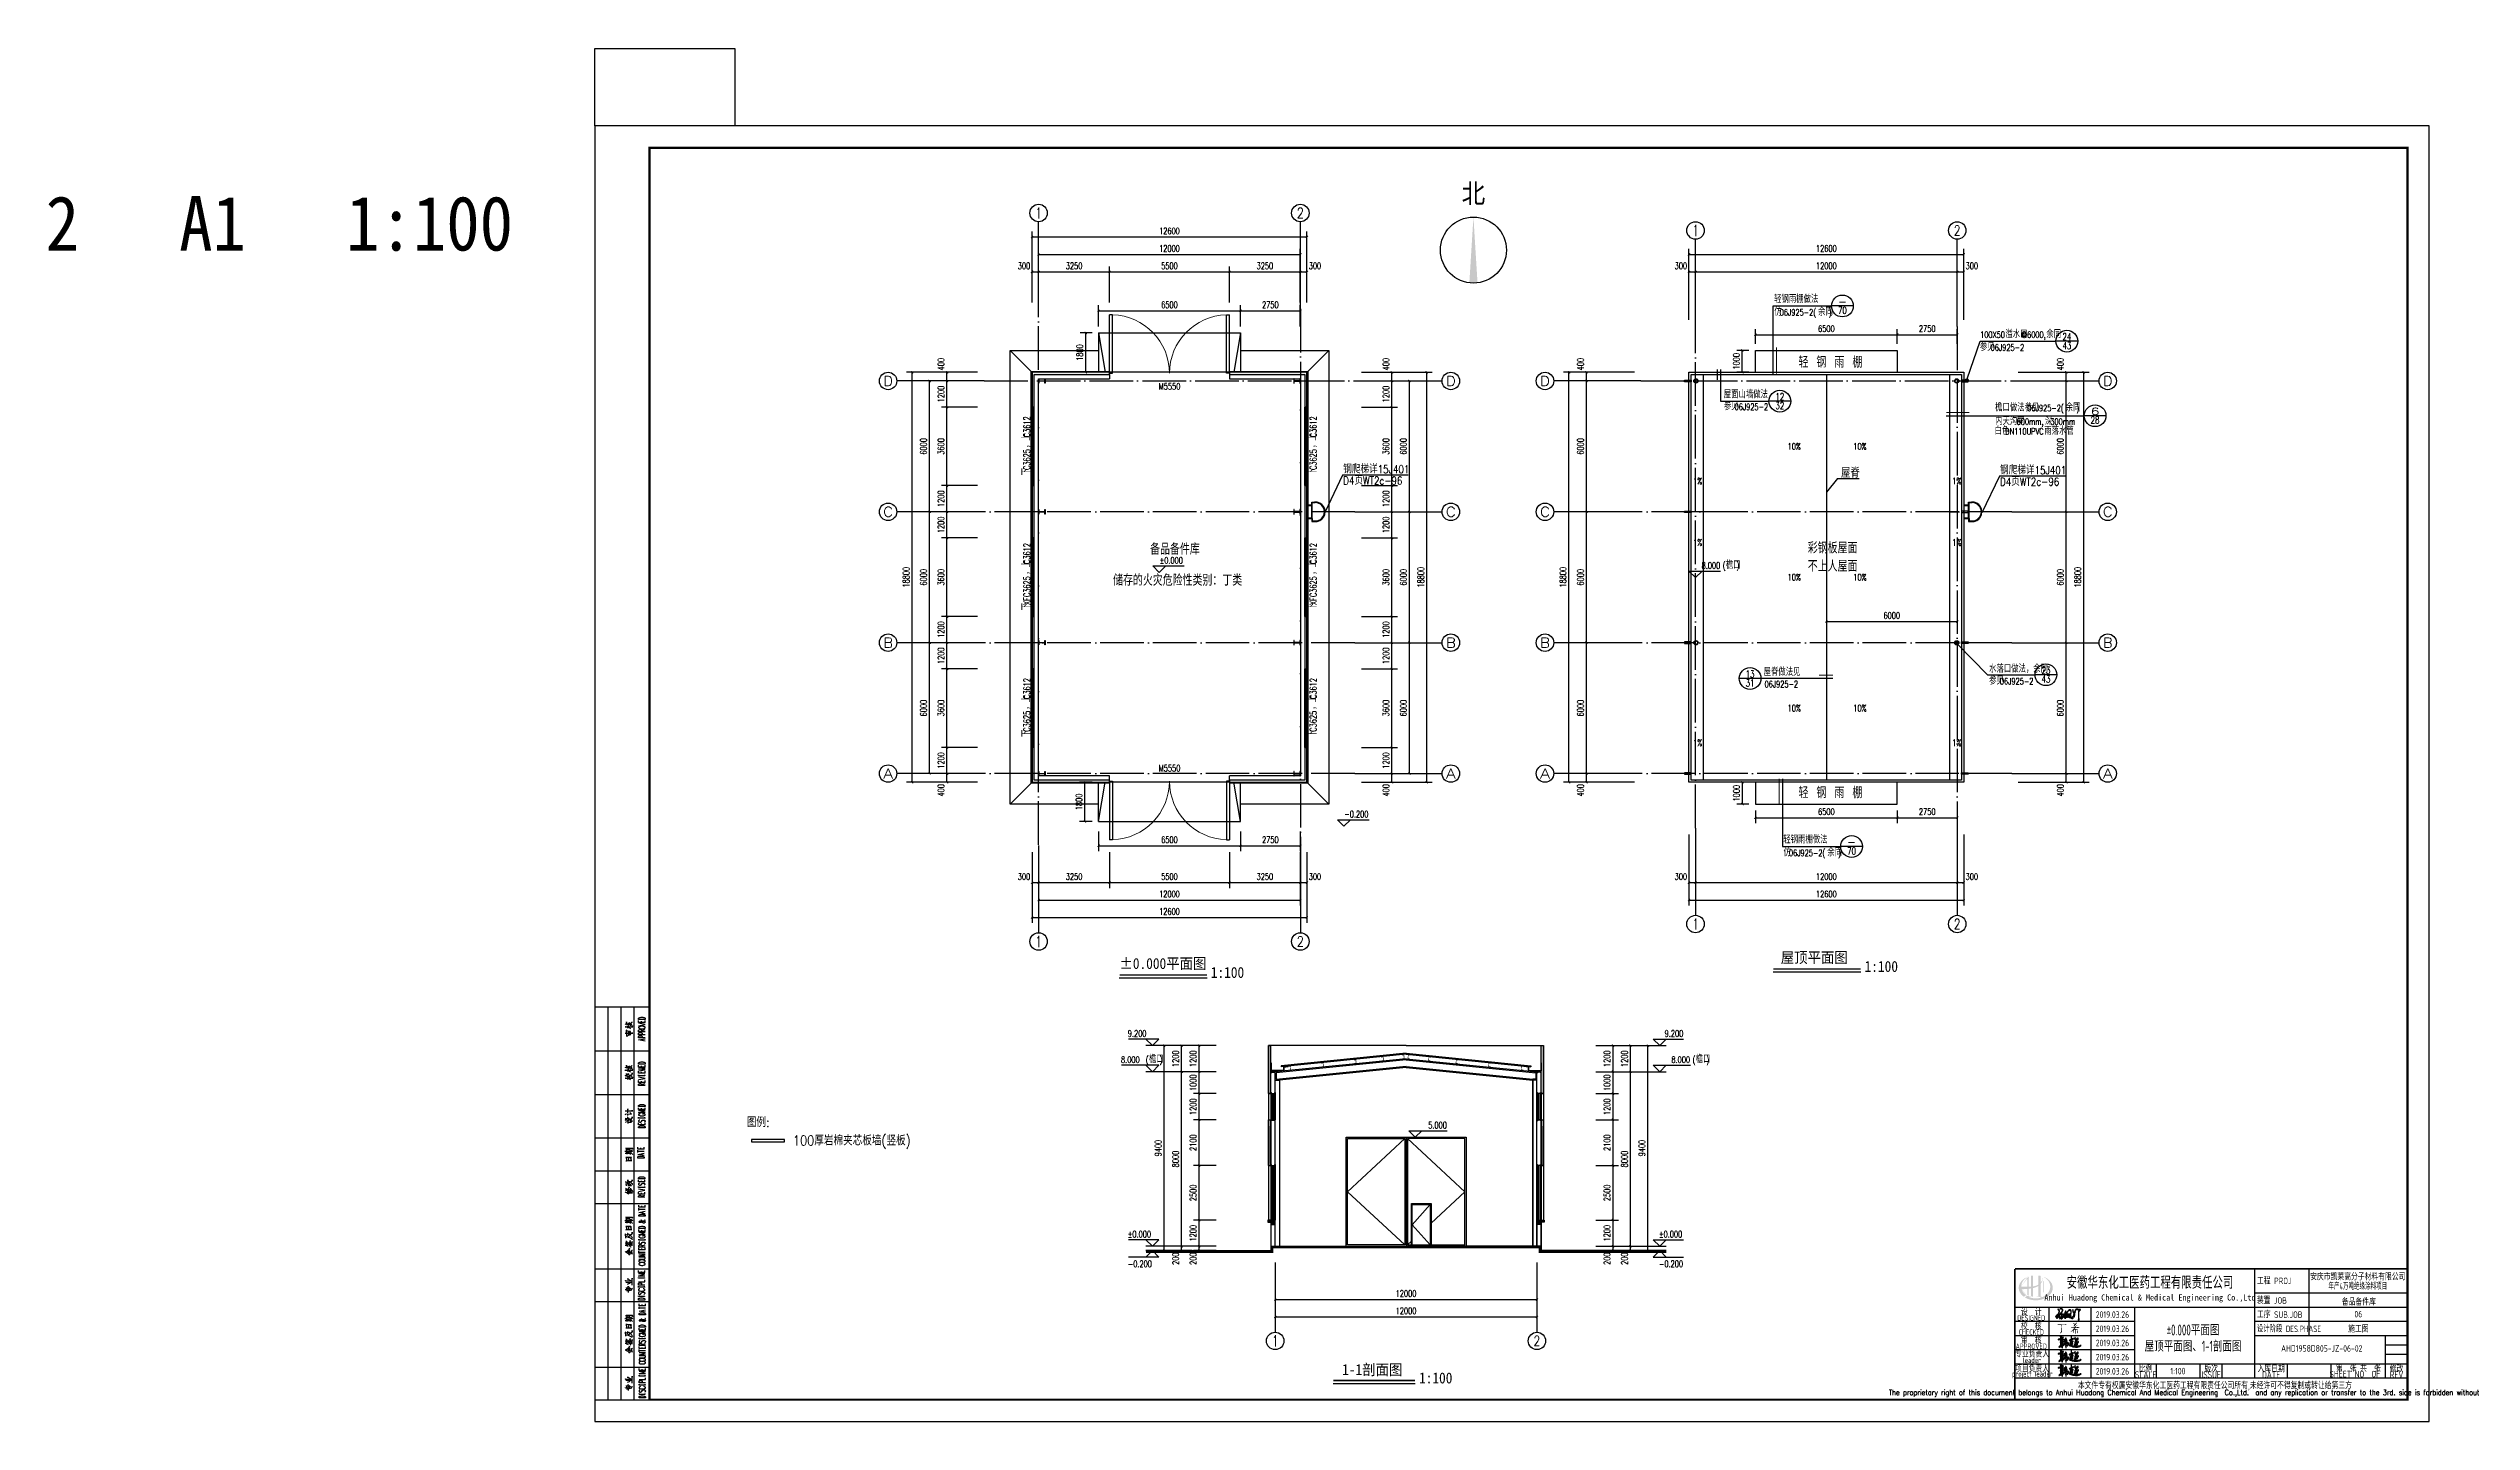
# Model space of a CAD drawing. Extents: x 4796190 to 4921527, y -485691 to -238224.
# Drawn here: x 4796221 to 4907315, y -422737 to -359784 of the extents above; entities that cross this region are included whole.
import ezdxf
from ezdxf.enums import TextEntityAlignment as Align

# ---------------------------------------------------------------- set-up
doc = ezdxf.new("R2010")
doc.units = 0
doc.header["$LTSCALE"] = 1000
doc.header["$MEASUREMENT"] = 0
doc.linetypes.add('DOTE', pattern=[2.42, 2, -0.2, 0.02, -0.2])
doc.layers.get('0').update_dxf_attribs({"linetype": 'CONTINUOUS'})
doc.layers.get('Defpoints').update_dxf_attribs({"linetype": 'CONTINUOUS'})
for name, color, linetype in [('11', 134, 'CONTINUOUS'), ('AXIS', 3, 'CONTINUOUS'), ('AXIS_TEXT', 7, 'CONTINUOUS'), ('DIM_ELEV', 3, 'CONTINUOUS'), ('DIM_IDEN', 3, 'CONTINUOUS'), ('DIM_SYMB', 3, 'CONTINUOUS'), ('DOTE', 252, 'CONTINUOUS'), ('HATCH', 8, 'CONTINUOUS'), ('Prof', 2, 'CONTINUOUS'), ('PUB_DIM', 3, 'CONTINUOUS'), ('PUB_TEXT', 7, 'CONTINUOUS'), ('PUB_TITLE', 4, 'CONTINUOUS'), ('PUB_WALL', 9, 'CONTINUOUS'), ('S-COLU_DIM', 3, 'CONTINUOUS'), ('STAIR', 5, 'CONTINUOUS'), ('WALL', 2, 'CONTINUOUS'), ('WALL-MOVE', 6, 'CONTINUOUS'), ('WINDOW', 4, 'CONTINUOUS'), ('WINDOW_TEXT', 7, 'CONTINUOUS'), ('剖面', 233, 'CONTINUOUS'), ('图名', 15, 'CONTINUOUS'), ('建筑外轮廓', 11, 'CONTINUOUS'), ('雨水管', 5, 'CONTINUOUS')]:
    doc.layers.add(name, color=color, linetype=linetype)
doc.layers.add('_0', color=7, linetype='CONTINUOUS', lineweight=25)
doc.styles.add('_HZTXT', font='txt.shx', dxfattribs={"width": 0.8, "bigfont": 'HZTXT.shx'})
doc.styles.add('_TCH_AXIS', font='COMPLEX', dxfattribs={"bigfont": 'GBCBIG'})
doc.styles.add('_TCH_DIM', font='SIMPLEX', dxfattribs={"bigfont": 'GBCBIG'})
doc.styles.add('_TCH_DIM_T3', font='SIMPLEX', dxfattribs={"width": 0.705882, "bigfont": 'GBCBIG'})
doc.styles.add('_TCH_LABEL', font='COMPLEX', dxfattribs={"bigfont": 'GBCBIG'})
doc.styles.add('_TCH_WINDOW', font='SIMPLEX', dxfattribs={"height": 3.5, "bigfont": 'GBCBIG'})
doc.styles.add('AHD', font='sceie.shx', dxfattribs={"width": 0.7, "bigfont": 'sceic.shx'})
doc.styles.add('COMPLEX', font='COMPLEX')
doc.styles.add('ECEC_TQ', font='txt_l.shx', dxfattribs={"bigfont": 'hztxt_l.shx'})
doc.styles.add('HT', font='')
doc.styles.add('HZ1', font='txt.shx', dxfattribs={"bigfont": 'hzdx.shx'})
doc.styles.add('sceie', font='sceie.shx', dxfattribs={"bigfont": 'sceic.shx'})
doc.styles.add('宋体', font='', dxfattribs={"width": 0.7})
doc.styles.get('HT').set_extended_font_data('SimSun')
doc.styles.get('宋体').set_extended_font_data('SimSun')
doc.dimstyles.new('_TCH_ARCH&&100', dxfattribs={"dimtxt": 297.5, "dimasz": 100, "dimexe": 250, "dimexo": 300, "dimgap": 126.25, "dimtad": 1, "dimdec": 0, "dimzin": 0, "dimdsep": 46, "dimtxsty": '_TCH_DIM_T3', "dimblk": 'ARCHTICK', "dimcen": 0.09, "dimclrt": 7, "dimazin": 2, "dimtfac": 1, "dimtdec": 0, "dimtix": 1, "dimtmove": 2, "dimatfit": 3, "dimfxl": 0, "dimtolj": 1, "dimtzin": 0, "dimarcsym": 0})

msp = doc.modelspace()

# ---------------------------------------------------------------- texts
at = {"color": 4, "style": 'HZ1', "width": 0.85}
for s, p in [('图例:', (4828237.6, -409237.9)), ('100厚岩棉夹芯板墙(竖板)', (4830350.9, -410076.8))]:
    msp.add_text(s, height=450, dxfattribs=at).set_placement(p)
for s, height, style, width, p in [('安徽华东化工医药工程有限责任公司', 500, '宋体', 0.7, (4892572.1, -416337.3)), ('安庆市凯莱高分子材料有限公司', 300, 'sceie', 0.8, (4902100.9, -416067.2)), ('年产4万吨绝缘涂料项目', 300, 'sceie', 0.65, (4902100.9, -416502.2)), ('设  计', 300, 'AHD', 0.8, (4887127.2, -417687.3)), ('设  计', 300, 'AHD', 0.8, (4887127.2, -417687.3)), ('Anhui Huadong Chemical & Medical Engineering Co.,Ltd', 280, '宋体', 0.85, (4892572.1, -417087.3)), ('2019.03.26', 300, 'AHD', 0.8, (4890852, -417834)), ('备品备件库', 300, 'sceie', 0.8, (4902148.7, -417223.3)), ('06', 300, 'sceie', 0.8, (4902127.2, -417812.3)), ('DESIGNED', 250, 'AHD', 0.8, (4887127.2, -417987.3)), ('DESIGNED', 250, 'AHD', 0.8, (4887127.2, -417987.3)), ('CHECKED', 250, 'AHD', 0.8, (4887127.2, -418637.3)), ('CHECKED', 250, 'AHD', 0.8, (4887127.2, -418637.3)), ('校  核', 300, 'AHD', 0.8, (4887127.2, -418337.3)), ('校  核', 300, 'AHD', 0.8, (4887127.2, -418337.3)), ('审  核', 300, 'AHD', 0.8, (4887127.2, -418987.3)), ('审  核', 300, 'AHD', 0.8, (4887127.2, -418987.3)), ('2019.03.26', 300, 'AHD', 0.8, (4890852, -418484)), ('%%P0.000平面图', 500, 'AHD', 0.7, (4894546.1, -418529.7)), ('施工图', 300, 'sceie', 0.8, (4902127.2, -418462.3)), ('APPROVED', 250, 'AHD', 0.8, (4887127.2, -419287.3)), ('APPROVED', 250, 'AHD', 0.8, (4887127.2, -419287.3)), ('专业负责人', 300, 'AHD', 0.8, (4887170.2, -419607.3)), ('leader', 250, 'AHD', 0.8, (4887157.2, -419927.3)), ('2019.03.26', 300, 'AHD', 0.8, (4890852, -419134)), ('2019.03.26', 300, 'AHD', 0.8, (4890852, -419784)), ('屋顶平面图、1-1剖面图', 500, 'AHD', 0.7, (4894546.1, -419256)), ('project leader', 250, 'AHD', 0.8, (4887177.2, -420587.3)), ('项目负责人', 300, 'AHD', 0.8, (4887167.2, -420287.3)), ('2019.03.26', 300, 'AHD', 0.8, (4890852, -420434)), ('本文件专有权属安徽华东化工医药工程有限责任公司所有,未经许可不得复制或转让给第三方', 300, 'sceie', 0.8, (4895548.3, -421086.2)), ('SCALE', 300, 'sceie', 0.8, (4892377.2, -420587.3)), ('比例', 300, 'sceie', 0.8, (4892377.2, -420287.3)), ('1:100', 300, 'sceie', 0.8, (4893853.1, -420424.3)), ('ISSUE', 300, 'sceie', 0.8, (4895377.2, -420587.3)), ('版次', 300, 'sceie', 0.8, (4895377.2, -420287.3)), ('入库日期', 300, 'sceie', 0.8, (4898127.2, -420287.3)), ('DATE', 300, 'sceie', 0.8, (4898127.2, -420587.3)), ('SHEET NO  OF  ', 300, 'sceie', 0.8, (4902127.2, -420562.3)), ('第  张 共  张', 300, 'sceie', 0.8, (4902127.2, -420262.3)), ('REV', 300, 'sceie', 0.8, (4903877.2, -420587.3)), ('修改', 300, 'sceie', 0.8, (4903877.2, -420287.3)), ('The proprietary right of this document belongs to Anhui Huadong Chemical And Medical Engineering  Co.,Ltd.  and any replication or transfer to the 3rd. side is forbidden without its permission. ', 250, 'ECEC_TQ', 0.72, (4895377.2, -421437.3))]:
    msp.add_text(s, height=height, dxfattribs=dict(style=style, width=width)).set_placement(p, align=Align.MIDDLE)
at = {"style": 'sceie'}
for s, width, p in [('工程 PROJ', 0.8, (4897474.1, -416437.3)), ('装置 JOB', 0.8, (4897474.1, -417337.3)), ('工序 SUB.JOB', 0.8, (4897474.1, -417987.3)), ('设计阶段 DES.PHASE', 0.75, (4897474.1, -418637.3))]:
    msp.add_text(s, height=300, dxfattribs=dict(at, width=width)).set_placement(p)
at = {"style": 'sceie', "width": 0.8}
msp.add_attdef('AHD1958D805-JZ-06-02', text='200320-02-040', height=300, dxfattribs=at).set_placement((4900448, -419383.6), align=Align.MIDDLE)
at = {"layer": 'PUB_DIM'}
for s, height, style, width, p in [('北', 900.8, 'HT', 0.88, (4861012, -366878.7, -12083.9)), ('轻 钢 雨 棚', 517.24, '_HZTXT', 0.8, (4876456.7, -374419.8)), ('钢爬梯详15J401', 365.69, '_HZTXT', 0.8, (4855582.7, -379260)), ('D4页WT2c-96', 365.69, '_HZTXT', 0.8, (4855582.7, -379782)), ('屋脊', 400, '_HZTXT', 0.8, (4878404.3, -379456.2)), ('钢爬梯详15J401', 365.69, '_HZTXT', 0.8, (4885698, -379307.8)), ('D4页WT2c-96', 365.69, '_HZTXT', 0.8, (4885698, -379829.8)), ('备品备件库', 517.24, '_HZTXT', 0.8, (4846729.1, -382991.8)), ('彩钢板屋面', 517.24, '_HZTXT', 0.8, (4876883, -382938.9)), ('不上人屋面', 517.24, '_HZTXT', 0.8, (4876883, -383772.2)), ('储存的火灾危险性类别：丁类', 517.241, '_HZTXT', 0.8, (4845032.5, -384416.8)), ('轻 钢 雨 棚', 517.24, '_HZTXT', 0.8, (4876456.7, -394157.9))]:
    msp.add_text(s, height=height, dxfattribs=dict(at, style=style, width=width)).set_placement(p)
at = {"layer": 'PUB_TEXT', "style": '_TCH_DIM'}
for s, height, p in [('轻钢雨棚做法', 337.59, (4875339.9, -371447.3)), ('仿', 337.6, (4875349.4, -372033.4)), ('余同', 337.59, (4877355.2, -372033.4)), ('参见', 337.59, (4884773.9, -373644.6)), ('溢水口', 337.59, (4885942.5, -373056)), ('余同', 337.59, (4887819.7, -373056)), ('屋面山墙做法', 337.59, (4873030.4, -375815.9)), ('参见', 337.59, (4873035, -376364.7)), ('檐口做法参见', 337.59, (4885473.1, -376419.6)), ('余同', 337.59, (4888707.5, -376419.6)), ('白色', 337.59, (4885445.9, -377489.2)), ('内天沟宽', 337.59, (4885473.1, -377045.2)), ('雨落水管', 337.59, (4887727.4, -377489.2)), ('深', 337.6, (4887756, -377045.2)), ('檐口', 337.59, (4873125.3, -383637.7)), ('屋脊做法见', 337.59, (4874859.1, -388545.4)), ('水落口做法，余同', 337.59, (4885196.3, -388396.4)), ('参见', 337.59, (4885196.3, -388945.2)), ('轻钢雨棚做法', 337.59, (4875761.8, -396229.8)), ('仿', 337.6, (4875771.2, -396815.8)), ('余同', 337.59, (4877777, -396815.8)), ('檐口', 337.59, (4846673.5, -406297.5)), ('檐口', 337.59, (4871743, -406297.5))]:
    msp.add_text(s, height=height, dxfattribs=at).set_placement(p)
at = {"layer": 'PUB_TEXT', "style": '_TCH_DIM', "width": 0.705882}
for s, p in [('06J925-2(', (4875595.2, -372033.4)), (')', (4877846.6, -372033.4)), ('100X50', (4884782.5, -373056)), ('@6000,', (4886679.7, -373056)), ('06J925-2', (4885265.3, -373644.6)), ('06J925-2', (4873526.4, -376364.7)), ('06J925-2(', (4886947.5, -376419.6)), (')', (4889199, -376419.6)), ('DN110UPVC', (4885937.4, -377489.2)), ('600mm,', (4886456, -377045.2)), ('300mm', (4888001.8, -377045.2)), ('10%', (4875958.8, -378176.9)), ('10%', (4878971.7, -378176.9)), ('1%%%', (4871623.5, -379766.9)), ('1%%%', (4883507.1, -379766.9)), ('%%P0.000', (4847167.6, -383403.7)), ('1%%%', (4871623.5, -382586.9)), ('1%%%', (4883507.1, -382586.9)), ('8.000', (4872015.3, -383637.7)), ('(', (4872985.3, -383637.7)), (')', (4873616.8, -383637.7)), ('10%', (4875958.8, -384176.9)), ('10%', (4878971.7, -384176.9)), ('06J925-2', (4874899.4, -389079)), ('06J925-2', (4885687.8, -388945.2)), ('10%', (4875958.8, -390176.9)), ('10%', (4878971.7, -390176.9)), ('1%%%', (4871623.5, -391766.9)), ('1%%%', (4883507.1, -391766.9)), ('-0.200', (4855635.9, -395039.6)), ('06J925-2(', (4876017, -396815.8)), (')', (4878268.5, -396815.8)), ('9.200', (4845707.4, -405095)), ('9.200', (4870321.1, -405095)), ('8.000', (4845395.5, -406297.5)), ('(', (4846533.5, -406297.5)), (')', (4847164.9, -406297.5)), ('8.000', (4870633, -406297.5)), ('(', (4871603, -406297.5)), (')', (4872234.5, -406297.5)), ('5.000', (4859480.9, -409297.5)), ('%%P0.000', (4845707.4, -414297.5)), ('%%P0.000', (4870061.1, -414297.5)), ('-0.200', (4845707.4, -415657.5)), ('-0.200', (4870061.1, -415657.5))]:
    msp.add_text(s, height=297.5, dxfattribs=at).set_placement(p)
at = {"layer": 'PUB_TEXT', "style": '_TCH_LABEL'}
for s, height, width, p, p2 in [('70', 321.99, 0.772059, (4878268.8, -371951.9), (4878671.3, -371951.9)), ('-', 322, 1.458333, (4878268.8, -371549.4), (4878671.3, -371549.4)), ('43', 321.99, 0.75, (4888560.6, -373566.8), (4888963.1, -373566.8)), ('24', 321.99, 0.729167, (4888560.6, -373164.3), (4888963.1, -373164.3)), ('32', 321.99, 0.795455, (4875401.1, -376318.8), (4875803.6, -376318.8)), ('12', 321.99, 0.905172, (4875401.1, -375916.3), (4875803.6, -375916.3)), ('6', 322, 1.875, (4889853, -376583.5), (4890255.5, -376583.5)), ('28', 321.99, 0.772059, (4889853, -376986), (4890255.5, -376986)), ('31', 321.99, 0.9375, (4874035, -389030.9), (4874437.5, -389030.9)), ('13', 321.99, 0.905172, (4874035, -388628.4), (4874437.5, -388628.4)), ('43', 321.99, 0.75, (4887600.9, -388859.2), (4888003.4, -388859.2)), ('23', 321.99, 0.772059, (4887600.9, -388456.7), (4888003.4, -388456.7)), ('70', 321.99, 0.772059, (4878690.6, -396734.4), (4879093.1, -396734.4)), ('-', 322, 1.458333, (4878690.6, -396331.9), (4879093.1, -396331.9))]:
    msp.add_text(s, height=height, dxfattribs=dict(at, width=width)).set_placement(p, p2, align=Align.FIT)
at = {"layer": 'WINDOW_TEXT', "style": '_TCH_WINDOW'}
for s, height, p in [('，上', 337.59, (4841227.3, -378101.1)), ('，上', 337.59, (4854357.3, -378101.1)), ('下', 337.6, (4841227.3, -379356.8)), ('下', 337.6, (4854357.3, -379356.8)), ('，上', 337.59, (4841227.3, -383911.1)), ('，上', 337.59, (4854357.3, -383911.1)), ('下', 337.6, (4841227.3, -385546.8)), ('下', 337.6, (4854357.3, -385546.8)), ('，上', 337.59, (4841227.3, -390101.1)), ('，上', 337.59, (4854357.3, -390101.1)), ('下', 337.6, (4841227.3, -391356.8)), ('下', 337.6, (4854357.3, -391356.8))]:
    msp.add_text(s, height=height, rotation=90, dxfattribs=at).set_placement(p)
at = {"layer": 'WINDOW_TEXT', "style": '_TCH_WINDOW', "width": 0.705882}
for s, p in [('C3612', (4841227.3, -377609.6)), ('C3612', (4854357.3, -377609.6)), ('C3625', (4841227.3, -379111.1)), ('C3625', (4854357.3, -379111.1)), ('C3612', (4841227.3, -383419.6)), ('C3612', (4854357.3, -383419.6)), ('XFC3625', (4841227.3, -385301.1)), ('XFC3625', (4854357.3, -385301.1)), ('C3612', (4841227.3, -389609.6)), ('C3612', (4854357.3, -389609.6)), ('C3625', (4841227.3, -391111.1)), ('C3625', (4854357.3, -391111.1))]:
    msp.add_text(s, height=297.5, rotation=90, dxfattribs=at).set_placement(p)
at = {"layer": '图名', "style": '宋体', "width": 0.9}
for s, height, p in [('2   A1   1:100', 2500, (4796092.2, -369049.9)), ('%%P0.000平面图', 500, (4845325.6, -401987.5)), ('1:100', 500, (4849512.3, -402396.2)), ('屋顶平面图', 500, (4875644.7, -401712.5)), ('1:100', 500, (4879488.2, -402121.2)), ('1-1剖面图', 500, (4855535.6, -420606.4)), ('1:100', 500, (4859058.8, -420988.8))]:
    msp.add_text(s, height=height, dxfattribs=at).set_placement(p)

# ---------------------------------------------------------------- blocks, each defined once
blk = doc.blocks.new('_ArchTick')
at = {"color": 0, "linetype": 'ByBlock', "const_width": 0.4}
blk.add_lwpolyline([(-0.5, -0.5), (0.5, 0.5)], dxfattribs=at)
blk = doc.blocks.new('*D48')
at = {"layer": 'Defpoints', "color": 0}
for p in [(4877735, -385235), (4883735, -385235), (4883735, -386057)]:
    blk.add_point(p, dxfattribs=at)
at = {"layer": 'PUB_DIM', "color": 0, "lineweight": -2}
for p, q in [((4877735, -385535), (4877735, -386307)), ((4877735, -386057), (4883735, -386057)), ((4883735, -385535), (4883735, -386307))]:
    blk.add_line(p, q, dxfattribs=at)
at = {"layer": 'PUB_DIM', "color": 0, "lineweight": -2, "xscale": 100, "yscale": 100, "zscale": 100, "rotation": 180}
blk.add_blockref('_ArchTick', (4877735, -386057), dxfattribs=at)
at = {"layer": 'PUB_DIM', "color": 0, "lineweight": -2, "xscale": 100, "yscale": 100, "zscale": 100}
blk.add_blockref('_ArchTick', (4883735, -386057), dxfattribs=at)
at = {"layer": 'PUB_DIM', "color": 7, "insert": (4880735, -385782), "char_height": 297.5, "attachment_point": 5, "style": '_TCH_DIM_T3'}
blk.add_mtext('\\A1;6000', dxfattribs=at)
blk = doc.blocks.new('*D49')
at = {"layer": 'Defpoints', "color": 0}
for p in [(4874485, -394428), (4880985, -394428), (4880985, -395053)]:
    blk.add_point(p, dxfattribs=at)
at = {"layer": 'PUB_DIM', "color": 0, "lineweight": -2}
for p, q in [((4874485, -394728), (4874485, -395303)), ((4874485, -395053), (4880985, -395053)), ((4880985, -394728), (4880985, -395303))]:
    blk.add_line(p, q, dxfattribs=at)
at = {"layer": 'PUB_DIM', "color": 0, "lineweight": -2, "xscale": 100, "yscale": 100, "zscale": 100, "rotation": 180}
blk.add_blockref('_ArchTick', (4874485, -395053), dxfattribs=at)
at = {"layer": 'PUB_DIM', "color": 0, "lineweight": -2, "xscale": 100, "yscale": 100, "zscale": 100}
blk.add_blockref('_ArchTick', (4880985, -395053), dxfattribs=at)
at = {"layer": 'PUB_DIM', "color": 7, "insert": (4877735, -394778), "char_height": 297.5, "attachment_point": 5, "style": '_TCH_DIM_T3'}
blk.add_mtext('\\A1;6500', dxfattribs=at)
blk = doc.blocks.new('*D50')
at = {"layer": 'Defpoints', "color": 0}
for p in [(4880985, -394428), (4883735, -394428), (4883735, -395053)]:
    blk.add_point(p, dxfattribs=at)
at = {"layer": 'PUB_DIM', "color": 0, "lineweight": -2}
for p, q in [((4880985, -394728), (4880985, -395303)), ((4880985, -395053), (4883735, -395053)), ((4883735, -394728), (4883735, -395303))]:
    blk.add_line(p, q, dxfattribs=at)
at = {"layer": 'PUB_DIM', "color": 0, "lineweight": -2, "xscale": 100, "yscale": 100, "zscale": 100, "rotation": 180}
blk.add_blockref('_ArchTick', (4880985, -395053), dxfattribs=at)
at = {"layer": 'PUB_DIM', "color": 0, "lineweight": -2, "xscale": 100, "yscale": 100, "zscale": 100}
blk.add_blockref('_ArchTick', (4883735, -395053), dxfattribs=at)
at = {"layer": 'PUB_DIM', "color": 7, "insert": (4882360, -394778), "char_height": 297.5, "attachment_point": 5, "style": '_TCH_DIM_T3'}
blk.add_mtext('\\A1;2750', dxfattribs=at)
blk = doc.blocks.new('*D51')
at = {"layer": 'Defpoints', "color": 0}
for p in [(4873886, -393428), (4874485, -393428), (4874485, -394428)]:
    blk.add_point(p, dxfattribs=at)
at = {"layer": 'PUB_DIM', "color": 0, "lineweight": -2}
for p, q in [((4874185, -393428), (4873636, -393428)), ((4873886, -394428), (4873886, -393428)), ((4874185, -394428), (4873636, -394428))]:
    blk.add_line(p, q, dxfattribs=at)
at = {"layer": 'PUB_DIM', "color": 0, "lineweight": -2, "xscale": 100, "yscale": 100, "zscale": 100}
for p, rotation in [((4873886, -393428), 90), ((4873886, -394428), 270)]:
    blk.add_blockref('_ArchTick', p, dxfattribs=dict(at, rotation=rotation))
at = {"layer": 'PUB_DIM', "color": 7, "insert": (4873611, -393928), "char_height": 297.5, "attachment_point": 5, "rotation": 90, "style": '_TCH_DIM_T3'}
blk.add_mtext('\\A1;1000', dxfattribs=at)
blk = doc.blocks.new('*D52')
at = {"layer": 'Defpoints', "color": 0}
for p in [(4880985, -372907), (4874485, -373628), (4880985, -373628)]:
    blk.add_point(p, dxfattribs=at)
at = {"layer": 'PUB_DIM', "color": 0, "lineweight": -2}
for p, q in [((4874485, -373328), (4874485, -372657)), ((4874485, -372907), (4880985, -372907)), ((4880985, -373328), (4880985, -372657))]:
    blk.add_line(p, q, dxfattribs=at)
at = {"layer": 'PUB_DIM', "color": 0, "lineweight": -2, "xscale": 100, "yscale": 100, "zscale": 100, "rotation": 180}
blk.add_blockref('_ArchTick', (4874485, -372907), dxfattribs=at)
at = {"layer": 'PUB_DIM', "color": 0, "lineweight": -2, "xscale": 100, "yscale": 100, "zscale": 100}
blk.add_blockref('_ArchTick', (4880985, -372907), dxfattribs=at)
at = {"layer": 'PUB_DIM', "color": 7, "insert": (4877735, -372632), "char_height": 297.5, "attachment_point": 5, "style": '_TCH_DIM_T3'}
blk.add_mtext('\\A1;6500', dxfattribs=at)
blk = doc.blocks.new('*D53')
at = {"layer": 'Defpoints', "color": 0}
for p in [(4883735, -372907), (4880985, -373628), (4883735, -373628)]:
    blk.add_point(p, dxfattribs=at)
at = {"layer": 'PUB_DIM', "color": 0, "lineweight": -2}
for p, q in [((4880985, -373328), (4880985, -372657)), ((4880985, -372907), (4883735, -372907)), ((4883735, -373328), (4883735, -372657))]:
    blk.add_line(p, q, dxfattribs=at)
at = {"layer": 'PUB_DIM', "color": 0, "lineweight": -2, "xscale": 100, "yscale": 100, "zscale": 100, "rotation": 180}
blk.add_blockref('_ArchTick', (4880985, -372907), dxfattribs=at)
at = {"layer": 'PUB_DIM', "color": 0, "lineweight": -2, "xscale": 100, "yscale": 100, "zscale": 100}
blk.add_blockref('_ArchTick', (4883735, -372907), dxfattribs=at)
at = {"layer": 'PUB_DIM', "color": 7, "insert": (4882360, -372632), "char_height": 297.5, "attachment_point": 5, "style": '_TCH_DIM_T3'}
blk.add_mtext('\\A1;2750', dxfattribs=at)
blk = doc.blocks.new('*D54')
at = {"layer": 'Defpoints', "color": 0}
for p in [(4873882, -373628), (4874485, -373628), (4874485, -374628)]:
    blk.add_point(p, dxfattribs=at)
at = {"layer": 'PUB_DIM', "color": 0, "lineweight": -2}
for p, q in [((4874185, -373628), (4873632, -373628)), ((4873882, -374628), (4873882, -373628)), ((4874185, -374628), (4873632, -374628))]:
    blk.add_line(p, q, dxfattribs=at)
at = {"layer": 'PUB_DIM', "color": 0, "lineweight": -2, "xscale": 100, "yscale": 100, "zscale": 100}
for p, rotation in [((4873882, -373628), 90), ((4873882, -374628), 270)]:
    blk.add_blockref('_ArchTick', p, dxfattribs=dict(at, rotation=rotation))
at = {"layer": 'PUB_DIM', "color": 7, "insert": (4873607, -374128), "char_height": 297.5, "attachment_point": 5, "rotation": 90, "style": '_TCH_DIM_T3'}
blk.add_mtext('\\A1;1000', dxfattribs=at)
blk = doc.blocks.new('*D55')
at = {"layer": 'Defpoints', "color": 0}
for p in [(4844367, -395380), (4850867, -395380), (4850867, -396338)]:
    blk.add_point(p, dxfattribs=at)
at = {"layer": 'PUB_DIM', "color": 0, "lineweight": -2}
for p, q in [((4844367, -395680), (4844367, -396588)), ((4844367, -396338), (4850867, -396338)), ((4850867, -395680), (4850867, -396588))]:
    blk.add_line(p, q, dxfattribs=at)
at = {"layer": 'PUB_DIM', "color": 0, "lineweight": -2, "xscale": 100, "yscale": 100, "zscale": 100, "rotation": 180}
blk.add_blockref('_ArchTick', (4844367, -396338), dxfattribs=at)
at = {"layer": 'PUB_DIM', "color": 0, "lineweight": -2, "xscale": 100, "yscale": 100, "zscale": 100}
blk.add_blockref('_ArchTick', (4850867, -396338), dxfattribs=at)
at = {"layer": 'PUB_DIM', "color": 7, "insert": (4847617, -396063), "char_height": 297.5, "attachment_point": 5, "style": '_TCH_DIM_T3'}
blk.add_mtext('\\A1;6500', dxfattribs=at)
blk = doc.blocks.new('*D56')
at = {"layer": 'Defpoints', "color": 0}
for p in [(4850867, -395380), (4853617, -395380), (4853617, -396338)]:
    blk.add_point(p, dxfattribs=at)
at = {"layer": 'PUB_DIM', "color": 0, "lineweight": -2}
for p, q in [((4850867, -395680), (4850867, -396588)), ((4850867, -396338), (4853617, -396338)), ((4853617, -395680), (4853617, -396588))]:
    blk.add_line(p, q, dxfattribs=at)
at = {"layer": 'PUB_DIM', "color": 0, "lineweight": -2, "xscale": 100, "yscale": 100, "zscale": 100, "rotation": 180}
blk.add_blockref('_ArchTick', (4850867, -396338), dxfattribs=at)
at = {"layer": 'PUB_DIM', "color": 0, "lineweight": -2, "xscale": 100, "yscale": 100, "zscale": 100}
blk.add_blockref('_ArchTick', (4853617, -396338), dxfattribs=at)
at = {"layer": 'PUB_DIM', "color": 7, "insert": (4852242, -396063), "char_height": 297.5, "attachment_point": 5, "style": '_TCH_DIM_T3'}
blk.add_mtext('\\A1;2750', dxfattribs=at)
blk = doc.blocks.new('*D57')
at = {"layer": 'Defpoints', "color": 0}
for p in [(4843742, -393428), (4844367, -393428), (4844367, -395228)]:
    blk.add_point(p, dxfattribs=at)
at = {"layer": 'PUB_DIM', "color": 0, "lineweight": -2}
for p, q in [((4844067, -393428), (4843492, -393428)), ((4843742, -395228), (4843742, -393428)), ((4844067, -395228), (4843492, -395228))]:
    blk.add_line(p, q, dxfattribs=at)
at = {"layer": 'PUB_DIM', "color": 0, "lineweight": -2, "xscale": 100, "yscale": 100, "zscale": 100}
for p, rotation in [((4843742, -393428), 90), ((4843742, -395228), 270)]:
    blk.add_blockref('_ArchTick', p, dxfattribs=dict(at, rotation=rotation))
at = {"layer": 'PUB_DIM', "color": 7, "insert": (4843467, -394328), "char_height": 297.5, "attachment_point": 5, "rotation": 90, "style": '_TCH_DIM_T3'}
blk.add_mtext('\\A1;1800', dxfattribs=at)
blk = doc.blocks.new('*D58')
at = {"layer": 'Defpoints', "color": 0}
for p in [(4850867, -371810), (4844367, -372828), (4850867, -372828)]:
    blk.add_point(p, dxfattribs=at)
at = {"layer": 'PUB_DIM', "color": 0, "lineweight": -2}
for p, q in [((4844367, -372528), (4844367, -371560)), ((4844367, -371810), (4850867, -371810)), ((4850867, -372528), (4850867, -371560))]:
    blk.add_line(p, q, dxfattribs=at)
at = {"layer": 'PUB_DIM', "color": 0, "lineweight": -2, "xscale": 100, "yscale": 100, "zscale": 100, "rotation": 180}
blk.add_blockref('_ArchTick', (4844367, -371810), dxfattribs=at)
at = {"layer": 'PUB_DIM', "color": 0, "lineweight": -2, "xscale": 100, "yscale": 100, "zscale": 100}
blk.add_blockref('_ArchTick', (4850867, -371810), dxfattribs=at)
at = {"layer": 'PUB_DIM', "color": 7, "insert": (4847617, -371535), "char_height": 297.5, "attachment_point": 5, "style": '_TCH_DIM_T3'}
blk.add_mtext('\\A1;6500', dxfattribs=at)
blk = doc.blocks.new('*D59')
at = {"layer": 'Defpoints', "color": 0}
for p in [(4853617, -371810), (4850867, -372828), (4853617, -372828)]:
    blk.add_point(p, dxfattribs=at)
at = {"layer": 'PUB_DIM', "color": 0, "lineweight": -2}
for p, q in [((4850867, -372528), (4850867, -371560)), ((4850867, -371810), (4853617, -371810)), ((4853617, -372528), (4853617, -371560))]:
    blk.add_line(p, q, dxfattribs=at)
at = {"layer": 'PUB_DIM', "color": 0, "lineweight": -2, "xscale": 100, "yscale": 100, "zscale": 100, "rotation": 180}
blk.add_blockref('_ArchTick', (4850867, -371810), dxfattribs=at)
at = {"layer": 'PUB_DIM', "color": 0, "lineweight": -2, "xscale": 100, "yscale": 100, "zscale": 100}
blk.add_blockref('_ArchTick', (4853617, -371810), dxfattribs=at)
at = {"layer": 'PUB_DIM', "color": 7, "insert": (4852242, -371535), "char_height": 297.5, "attachment_point": 5, "style": '_TCH_DIM_T3'}
blk.add_mtext('\\A1;2750', dxfattribs=at)
blk = doc.blocks.new('*D60')
at = {"layer": 'Defpoints', "color": 0}
for p in [(4853617, -396328), (4853917, -396328), (4853917, -398028)]:
    blk.add_point(p, dxfattribs=at)
at = {"layer": 'PUB_DIM', "color": 0, "lineweight": -2}
for p, q in [((4853617, -396628), (4853617, -398278)), ((4853917, -396628), (4853917, -398278)), ((4853617, -398028), (4853917, -398028))]:
    blk.add_line(p, q, dxfattribs=at)
at = {"layer": 'PUB_DIM', "color": 0, "lineweight": -2, "xscale": 100, "yscale": 100, "zscale": 100, "rotation": 180}
blk.add_blockref('_ArchTick', (4853617, -398028), dxfattribs=at)
at = {"layer": 'PUB_DIM', "color": 0, "lineweight": -2, "xscale": 100, "yscale": 100, "zscale": 100}
blk.add_blockref('_ArchTick', (4853917, -398028), dxfattribs=at)
at = {"layer": 'PUB_DIM', "color": 7, "insert": (4854287, -397753), "char_height": 297.5, "attachment_point": 5, "style": '_TCH_DIM_T3'}
blk.add_mtext('\\A1;300', dxfattribs=at)
blk = doc.blocks.new('*D61')
at = {"layer": 'Defpoints', "color": 0}
for p in [(4850367, -396328), (4853617, -396328), (4853617, -398028)]:
    blk.add_point(p, dxfattribs=at)
at = {"layer": 'PUB_DIM', "color": 0, "lineweight": -2}
for p, q in [((4850367, -396628), (4850367, -398278)), ((4853617, -396628), (4853617, -398278)), ((4850367, -398028), (4853617, -398028))]:
    blk.add_line(p, q, dxfattribs=at)
at = {"layer": 'PUB_DIM', "color": 0, "lineweight": -2, "xscale": 100, "yscale": 100, "zscale": 100, "rotation": 180}
blk.add_blockref('_ArchTick', (4850367, -398028), dxfattribs=at)
at = {"layer": 'PUB_DIM', "color": 0, "lineweight": -2, "xscale": 100, "yscale": 100, "zscale": 100}
blk.add_blockref('_ArchTick', (4853617, -398028), dxfattribs=at)
at = {"layer": 'PUB_DIM', "color": 7, "insert": (4851992, -397753), "char_height": 297.5, "attachment_point": 5, "style": '_TCH_DIM_T3'}
blk.add_mtext('\\A1;3250', dxfattribs=at)
blk = doc.blocks.new('*D62')
at = {"layer": 'Defpoints', "color": 0}
for p in [(4844867, -396328), (4850367, -396328), (4850367, -398028)]:
    blk.add_point(p, dxfattribs=at)
at = {"layer": 'PUB_DIM', "color": 0, "lineweight": -2}
for p, q in [((4844867, -396628), (4844867, -398278)), ((4850367, -396628), (4850367, -398278)), ((4844867, -398028), (4850367, -398028))]:
    blk.add_line(p, q, dxfattribs=at)
at = {"layer": 'PUB_DIM', "color": 0, "lineweight": -2, "xscale": 100, "yscale": 100, "zscale": 100, "rotation": 180}
blk.add_blockref('_ArchTick', (4844867, -398028), dxfattribs=at)
at = {"layer": 'PUB_DIM', "color": 0, "lineweight": -2, "xscale": 100, "yscale": 100, "zscale": 100}
blk.add_blockref('_ArchTick', (4850367, -398028), dxfattribs=at)
at = {"layer": 'PUB_DIM', "color": 7, "insert": (4847617, -397753), "char_height": 297.5, "attachment_point": 5, "style": '_TCH_DIM_T3'}
blk.add_mtext('\\A1;5500', dxfattribs=at)
blk = doc.blocks.new('*D63')
at = {"layer": 'Defpoints', "color": 0}
for p in [(4841617, -396328), (4844867, -396328), (4844867, -398028)]:
    blk.add_point(p, dxfattribs=at)
at = {"layer": 'PUB_DIM', "color": 0, "lineweight": -2}
for p, q in [((4841617, -396628), (4841617, -398278)), ((4844867, -396628), (4844867, -398278)), ((4841617, -398028), (4844867, -398028))]:
    blk.add_line(p, q, dxfattribs=at)
at = {"layer": 'PUB_DIM', "color": 0, "lineweight": -2, "xscale": 100, "yscale": 100, "zscale": 100, "rotation": 180}
blk.add_blockref('_ArchTick', (4841617, -398028), dxfattribs=at)
at = {"layer": 'PUB_DIM', "color": 0, "lineweight": -2, "xscale": 100, "yscale": 100, "zscale": 100}
blk.add_blockref('_ArchTick', (4844867, -398028), dxfattribs=at)
at = {"layer": 'PUB_DIM', "color": 7, "insert": (4843242, -397753), "char_height": 297.5, "attachment_point": 5, "style": '_TCH_DIM_T3'}
blk.add_mtext('\\A1;3250', dxfattribs=at)
blk = doc.blocks.new('*D64')
at = {"layer": 'Defpoints', "color": 0}
for p in [(4841317, -396328), (4841617, -396328), (4841617, -398028)]:
    blk.add_point(p, dxfattribs=at)
at = {"layer": 'PUB_DIM', "color": 0, "lineweight": -2}
for p, q in [((4841317, -396628), (4841317, -398278)), ((4841617, -396628), (4841617, -398278)), ((4841317, -398028), (4841617, -398028))]:
    blk.add_line(p, q, dxfattribs=at)
at = {"layer": 'PUB_DIM', "color": 0, "lineweight": -2, "xscale": 100, "yscale": 100, "zscale": 100, "rotation": 180}
blk.add_blockref('_ArchTick', (4841317, -398028), dxfattribs=at)
at = {"layer": 'PUB_DIM', "color": 0, "lineweight": -2, "xscale": 100, "yscale": 100, "zscale": 100}
blk.add_blockref('_ArchTick', (4841617, -398028), dxfattribs=at)
at = {"layer": 'PUB_DIM', "color": 7, "insert": (4840947, -397753), "char_height": 297.5, "attachment_point": 5, "style": '_TCH_DIM_T3'}
blk.add_mtext('\\A1;300', dxfattribs=at)
blk = doc.blocks.new('*D65')
at = {"layer": 'Defpoints', "color": 0}
for p in [(4856117, -393028), (4857817, -393028), (4856117, -393428)]:
    blk.add_point(p, dxfattribs=at)
at = {"layer": 'PUB_DIM', "color": 0, "lineweight": -2}
for p, q in [((4856417, -393028), (4858067, -393028)), ((4857817, -393428), (4857817, -393028)), ((4856417, -393428), (4858067, -393428))]:
    blk.add_line(p, q, dxfattribs=at)
at = {"layer": 'PUB_DIM', "color": 0, "lineweight": -2, "xscale": 100, "yscale": 100, "zscale": 100}
for p, rotation in [((4857817, -393028), 90), ((4857817, -393428), 270)]:
    blk.add_blockref('_ArchTick', p, dxfattribs=dict(at, rotation=rotation))
at = {"layer": 'PUB_DIM', "color": 7, "insert": (4857542, -393798), "char_height": 297.5, "attachment_point": 5, "rotation": 90, "style": '_TCH_DIM_T3'}
blk.add_mtext('\\A1;400', dxfattribs=at)
blk = doc.blocks.new('*D66')
at = {"layer": 'Defpoints', "color": 0}
for p in [(4856117, -391828), (4857817, -391828), (4856117, -393028)]:
    blk.add_point(p, dxfattribs=at)
at = {"layer": 'PUB_DIM', "color": 0, "lineweight": -2}
for p, q in [((4856417, -391828), (4858067, -391828)), ((4857817, -393028), (4857817, -391828)), ((4856417, -393028), (4858067, -393028))]:
    blk.add_line(p, q, dxfattribs=at)
at = {"layer": 'PUB_DIM', "color": 0, "lineweight": -2, "xscale": 100, "yscale": 100, "zscale": 100}
for p, rotation in [((4857817, -391828), 90), ((4857817, -393028), 270)]:
    blk.add_blockref('_ArchTick', p, dxfattribs=dict(at, rotation=rotation))
at = {"layer": 'PUB_DIM', "color": 7, "insert": (4857542, -392428), "char_height": 297.5, "attachment_point": 5, "rotation": 90, "style": '_TCH_DIM_T3'}
blk.add_mtext('\\A1;1200', dxfattribs=at)
blk = doc.blocks.new('*D67')
at = {"layer": 'Defpoints', "color": 0}
for p in [(4856117, -388228), (4857817, -388228), (4856117, -391828)]:
    blk.add_point(p, dxfattribs=at)
at = {"layer": 'PUB_DIM', "color": 0, "lineweight": -2}
for p, q in [((4856417, -388228), (4858067, -388228)), ((4857817, -391828), (4857817, -388228)), ((4856417, -391828), (4858067, -391828))]:
    blk.add_line(p, q, dxfattribs=at)
at = {"layer": 'PUB_DIM', "color": 0, "lineweight": -2, "xscale": 100, "yscale": 100, "zscale": 100}
for p, rotation in [((4857817, -388228), 90), ((4857817, -391828), 270)]:
    blk.add_blockref('_ArchTick', p, dxfattribs=dict(at, rotation=rotation))
at = {"layer": 'PUB_DIM', "color": 7, "insert": (4857542, -390028), "char_height": 297.5, "attachment_point": 5, "rotation": 90, "style": '_TCH_DIM_T3'}
blk.add_mtext('\\A1;3600', dxfattribs=at)
blk = doc.blocks.new('*D68')
at = {"layer": 'Defpoints', "color": 0}
for p in [(4856117, -387028), (4857817, -387028), (4856117, -388228)]:
    blk.add_point(p, dxfattribs=at)
at = {"layer": 'PUB_DIM', "color": 0, "lineweight": -2}
for p, q in [((4856417, -387028), (4858067, -387028)), ((4857817, -388228), (4857817, -387028)), ((4856417, -388228), (4858067, -388228))]:
    blk.add_line(p, q, dxfattribs=at)
at = {"layer": 'PUB_DIM', "color": 0, "lineweight": -2, "xscale": 100, "yscale": 100, "zscale": 100}
for p, rotation in [((4857817, -387028), 90), ((4857817, -388228), 270)]:
    blk.add_blockref('_ArchTick', p, dxfattribs=dict(at, rotation=rotation))
at = {"layer": 'PUB_DIM', "color": 7, "insert": (4857542, -387628), "char_height": 297.5, "attachment_point": 5, "rotation": 90, "style": '_TCH_DIM_T3'}
blk.add_mtext('\\A1;1200', dxfattribs=at)
blk = doc.blocks.new('*D69')
at = {"layer": 'Defpoints', "color": 0}
for p in [(4856117, -385828), (4857817, -385828), (4856117, -387028)]:
    blk.add_point(p, dxfattribs=at)
at = {"layer": 'PUB_DIM', "color": 0, "lineweight": -2}
for p, q in [((4856417, -385828), (4858067, -385828)), ((4857817, -387028), (4857817, -385828)), ((4856417, -387028), (4858067, -387028))]:
    blk.add_line(p, q, dxfattribs=at)
at = {"layer": 'PUB_DIM', "color": 0, "lineweight": -2, "xscale": 100, "yscale": 100, "zscale": 100}
for p, rotation in [((4857817, -385828), 90), ((4857817, -387028), 270)]:
    blk.add_blockref('_ArchTick', p, dxfattribs=dict(at, rotation=rotation))
at = {"layer": 'PUB_DIM', "color": 7, "insert": (4857542, -386428), "char_height": 297.5, "attachment_point": 5, "rotation": 90, "style": '_TCH_DIM_T3'}
blk.add_mtext('\\A1;1200', dxfattribs=at)
blk = doc.blocks.new('*D70')
at = {"layer": 'Defpoints', "color": 0}
for p in [(4856117, -382228), (4857817, -382228), (4856117, -385828)]:
    blk.add_point(p, dxfattribs=at)
at = {"layer": 'PUB_DIM', "color": 0, "lineweight": -2}
for p, q in [((4856417, -382228), (4858067, -382228)), ((4857817, -385828), (4857817, -382228)), ((4856417, -385828), (4858067, -385828))]:
    blk.add_line(p, q, dxfattribs=at)
at = {"layer": 'PUB_DIM', "color": 0, "lineweight": -2, "xscale": 100, "yscale": 100, "zscale": 100}
for p, rotation in [((4857817, -382228), 90), ((4857817, -385828), 270)]:
    blk.add_blockref('_ArchTick', p, dxfattribs=dict(at, rotation=rotation))
at = {"layer": 'PUB_DIM', "color": 7, "insert": (4857542, -384028), "char_height": 297.5, "attachment_point": 5, "rotation": 90, "style": '_TCH_DIM_T3'}
blk.add_mtext('\\A1;3600', dxfattribs=at)
blk = doc.blocks.new('*D71')
at = {"layer": 'Defpoints', "color": 0}
for p in [(4856117, -381028), (4857817, -381028), (4856117, -382228)]:
    blk.add_point(p, dxfattribs=at)
at = {"layer": 'PUB_DIM', "color": 0, "lineweight": -2}
for p, q in [((4856417, -381028), (4858067, -381028)), ((4857817, -382228), (4857817, -381028)), ((4856417, -382228), (4858067, -382228))]:
    blk.add_line(p, q, dxfattribs=at)
at = {"layer": 'PUB_DIM', "color": 0, "lineweight": -2, "xscale": 100, "yscale": 100, "zscale": 100}
for p, rotation in [((4857817, -381028), 90), ((4857817, -382228), 270)]:
    blk.add_blockref('_ArchTick', p, dxfattribs=dict(at, rotation=rotation))
at = {"layer": 'PUB_DIM', "color": 7, "insert": (4857542, -381628), "char_height": 297.5, "attachment_point": 5, "rotation": 90, "style": '_TCH_DIM_T3'}
blk.add_mtext('\\A1;1200', dxfattribs=at)
blk = doc.blocks.new('*D72')
at = {"layer": 'Defpoints', "color": 0}
for p in [(4856117, -379828), (4857817, -379828), (4856117, -381028)]:
    blk.add_point(p, dxfattribs=at)
at = {"layer": 'PUB_DIM', "color": 0, "lineweight": -2}
for p, q in [((4856417, -379828), (4858067, -379828)), ((4857817, -381028), (4857817, -379828)), ((4856417, -381028), (4858067, -381028))]:
    blk.add_line(p, q, dxfattribs=at)
at = {"layer": 'PUB_DIM', "color": 0, "lineweight": -2, "xscale": 100, "yscale": 100, "zscale": 100}
for p, rotation in [((4857817, -379828), 90), ((4857817, -381028), 270)]:
    blk.add_blockref('_ArchTick', p, dxfattribs=dict(at, rotation=rotation))
at = {"layer": 'PUB_DIM', "color": 7, "insert": (4857542, -380428), "char_height": 297.5, "attachment_point": 5, "rotation": 90, "style": '_TCH_DIM_T3'}
blk.add_mtext('\\A1;1200', dxfattribs=at)
blk = doc.blocks.new('*D73')
at = {"layer": 'Defpoints', "color": 0}
for p in [(4856117, -376228), (4857817, -376228), (4856117, -379828)]:
    blk.add_point(p, dxfattribs=at)
at = {"layer": 'PUB_DIM', "color": 0, "lineweight": -2}
for p, q in [((4856417, -376228), (4858067, -376228)), ((4857817, -379828), (4857817, -376228)), ((4856417, -379828), (4858067, -379828))]:
    blk.add_line(p, q, dxfattribs=at)
at = {"layer": 'PUB_DIM', "color": 0, "lineweight": -2, "xscale": 100, "yscale": 100, "zscale": 100}
for p, rotation in [((4857817, -376228), 90), ((4857817, -379828), 270)]:
    blk.add_blockref('_ArchTick', p, dxfattribs=dict(at, rotation=rotation))
at = {"layer": 'PUB_DIM', "color": 7, "insert": (4857542, -378028), "char_height": 297.5, "attachment_point": 5, "rotation": 90, "style": '_TCH_DIM_T3'}
blk.add_mtext('\\A1;3600', dxfattribs=at)
blk = doc.blocks.new('*D74')
at = {"layer": 'Defpoints', "color": 0}
for p in [(4856117, -375028), (4857817, -375028), (4856117, -376228)]:
    blk.add_point(p, dxfattribs=at)
at = {"layer": 'PUB_DIM', "color": 0, "lineweight": -2}
for p, q in [((4856417, -375028), (4858067, -375028)), ((4857817, -376228), (4857817, -375028)), ((4856417, -376228), (4858067, -376228))]:
    blk.add_line(p, q, dxfattribs=at)
at = {"layer": 'PUB_DIM', "color": 0, "lineweight": -2, "xscale": 100, "yscale": 100, "zscale": 100}
for p, rotation in [((4857817, -375028), 90), ((4857817, -376228), 270)]:
    blk.add_blockref('_ArchTick', p, dxfattribs=dict(at, rotation=rotation))
at = {"layer": 'PUB_DIM', "color": 7, "insert": (4857542, -375628), "char_height": 297.5, "attachment_point": 5, "rotation": 90, "style": '_TCH_DIM_T3'}
blk.add_mtext('\\A1;1200', dxfattribs=at)
blk = doc.blocks.new('*D75')
at = {"layer": 'Defpoints', "color": 0}
for p in [(4856117, -374628), (4856117, -375028), (4857817, -374628)]:
    blk.add_point(p, dxfattribs=at)
at = {"layer": 'PUB_DIM', "color": 0, "lineweight": -2}
for p, q in [((4856417, -374628), (4858067, -374628)), ((4856417, -375028), (4858067, -375028)), ((4857817, -375028), (4857817, -374628))]:
    blk.add_line(p, q, dxfattribs=at)
at = {"layer": 'PUB_DIM', "color": 0, "lineweight": -2, "xscale": 100, "yscale": 100, "zscale": 100}
for p, rotation in [((4857817, -374628), 90), ((4857817, -375028), 270)]:
    blk.add_blockref('_ArchTick', p, dxfattribs=dict(at, rotation=rotation))
at = {"layer": 'PUB_DIM', "color": 7, "insert": (4857542, -374258), "char_height": 297.5, "attachment_point": 5, "rotation": 90, "style": '_TCH_DIM_T3'}
blk.add_mtext('\\A1;400', dxfattribs=at)
blk = doc.blocks.new('*D76')
at = {"layer": 'Defpoints', "color": 0}
for p in [(4837417, -393028), (4839117, -393028), (4839117, -393428)]:
    blk.add_point(p, dxfattribs=at)
at = {"layer": 'PUB_DIM', "color": 0, "lineweight": -2}
for p, q in [((4838817, -393028), (4837167, -393028)), ((4837417, -393428), (4837417, -393028)), ((4838817, -393428), (4837167, -393428))]:
    blk.add_line(p, q, dxfattribs=at)
at = {"layer": 'PUB_DIM', "color": 0, "lineweight": -2, "xscale": 100, "yscale": 100, "zscale": 100}
for p, rotation in [((4837417, -393028), 90), ((4837417, -393428), 270)]:
    blk.add_blockref('_ArchTick', p, dxfattribs=dict(at, rotation=rotation))
at = {"layer": 'PUB_DIM', "color": 7, "insert": (4837142, -393798), "char_height": 297.5, "attachment_point": 5, "rotation": 90, "style": '_TCH_DIM_T3'}
blk.add_mtext('\\A1;400', dxfattribs=at)
blk = doc.blocks.new('*D77')
at = {"layer": 'Defpoints', "color": 0}
for p in [(4837417, -391828), (4839117, -391828), (4839117, -393028)]:
    blk.add_point(p, dxfattribs=at)
at = {"layer": 'PUB_DIM', "color": 0, "lineweight": -2}
for p, q in [((4838817, -391828), (4837167, -391828)), ((4837417, -393028), (4837417, -391828)), ((4838817, -393028), (4837167, -393028))]:
    blk.add_line(p, q, dxfattribs=at)
at = {"layer": 'PUB_DIM', "color": 0, "lineweight": -2, "xscale": 100, "yscale": 100, "zscale": 100}
for p, rotation in [((4837417, -391828), 90), ((4837417, -393028), 270)]:
    blk.add_blockref('_ArchTick', p, dxfattribs=dict(at, rotation=rotation))
at = {"layer": 'PUB_DIM', "color": 7, "insert": (4837142, -392428), "char_height": 297.5, "attachment_point": 5, "rotation": 90, "style": '_TCH_DIM_T3'}
blk.add_mtext('\\A1;1200', dxfattribs=at)
blk = doc.blocks.new('*D78')
at = {"layer": 'Defpoints', "color": 0}
for p in [(4837417, -388228), (4839117, -388228), (4839117, -391828)]:
    blk.add_point(p, dxfattribs=at)
at = {"layer": 'PUB_DIM', "color": 0, "lineweight": -2}
for p, q in [((4838817, -388228), (4837167, -388228)), ((4837417, -391828), (4837417, -388228)), ((4838817, -391828), (4837167, -391828))]:
    blk.add_line(p, q, dxfattribs=at)
at = {"layer": 'PUB_DIM', "color": 0, "lineweight": -2, "xscale": 100, "yscale": 100, "zscale": 100}
for p, rotation in [((4837417, -388228), 90), ((4837417, -391828), 270)]:
    blk.add_blockref('_ArchTick', p, dxfattribs=dict(at, rotation=rotation))
at = {"layer": 'PUB_DIM', "color": 7, "insert": (4837142, -390028), "char_height": 297.5, "attachment_point": 5, "rotation": 90, "style": '_TCH_DIM_T3'}
blk.add_mtext('\\A1;3600', dxfattribs=at)
blk = doc.blocks.new('*D79')
at = {"layer": 'Defpoints', "color": 0}
for p in [(4837417, -387028), (4839117, -387028), (4839117, -388228)]:
    blk.add_point(p, dxfattribs=at)
at = {"layer": 'PUB_DIM', "color": 0, "lineweight": -2}
for p, q in [((4838817, -387028), (4837167, -387028)), ((4837417, -388228), (4837417, -387028)), ((4838817, -388228), (4837167, -388228))]:
    blk.add_line(p, q, dxfattribs=at)
at = {"layer": 'PUB_DIM', "color": 0, "lineweight": -2, "xscale": 100, "yscale": 100, "zscale": 100}
for p, rotation in [((4837417, -387028), 90), ((4837417, -388228), 270)]:
    blk.add_blockref('_ArchTick', p, dxfattribs=dict(at, rotation=rotation))
at = {"layer": 'PUB_DIM', "color": 7, "insert": (4837142, -387628), "char_height": 297.5, "attachment_point": 5, "rotation": 90, "style": '_TCH_DIM_T3'}
blk.add_mtext('\\A1;1200', dxfattribs=at)
blk = doc.blocks.new('*D80')
at = {"layer": 'Defpoints', "color": 0}
for p in [(4837417, -385828), (4839117, -385828), (4839117, -387028)]:
    blk.add_point(p, dxfattribs=at)
at = {"layer": 'PUB_DIM', "color": 0, "lineweight": -2}
for p, q in [((4838817, -385828), (4837167, -385828)), ((4837417, -387028), (4837417, -385828)), ((4838817, -387028), (4837167, -387028))]:
    blk.add_line(p, q, dxfattribs=at)
at = {"layer": 'PUB_DIM', "color": 0, "lineweight": -2, "xscale": 100, "yscale": 100, "zscale": 100}
for p, rotation in [((4837417, -385828), 90), ((4837417, -387028), 270)]:
    blk.add_blockref('_ArchTick', p, dxfattribs=dict(at, rotation=rotation))
at = {"layer": 'PUB_DIM', "color": 7, "insert": (4837142, -386428), "char_height": 297.5, "attachment_point": 5, "rotation": 90, "style": '_TCH_DIM_T3'}
blk.add_mtext('\\A1;1200', dxfattribs=at)
blk = doc.blocks.new('*D81')
at = {"layer": 'Defpoints', "color": 0}
for p in [(4837417, -382228), (4839117, -382228), (4839117, -385828)]:
    blk.add_point(p, dxfattribs=at)
at = {"layer": 'PUB_DIM', "color": 0, "lineweight": -2}
for p, q in [((4838817, -382228), (4837167, -382228)), ((4837417, -385828), (4837417, -382228)), ((4838817, -385828), (4837167, -385828))]:
    blk.add_line(p, q, dxfattribs=at)
at = {"layer": 'PUB_DIM', "color": 0, "lineweight": -2, "xscale": 100, "yscale": 100, "zscale": 100}
for p, rotation in [((4837417, -382228), 90), ((4837417, -385828), 270)]:
    blk.add_blockref('_ArchTick', p, dxfattribs=dict(at, rotation=rotation))
at = {"layer": 'PUB_DIM', "color": 7, "insert": (4837142, -384028), "char_height": 297.5, "attachment_point": 5, "rotation": 90, "style": '_TCH_DIM_T3'}
blk.add_mtext('\\A1;3600', dxfattribs=at)
blk = doc.blocks.new('*D82')
at = {"layer": 'Defpoints', "color": 0}
for p in [(4837417, -381028), (4839117, -381028), (4839117, -382228)]:
    blk.add_point(p, dxfattribs=at)
at = {"layer": 'PUB_DIM', "color": 0, "lineweight": -2}
for p, q in [((4838817, -381028), (4837167, -381028)), ((4837417, -382228), (4837417, -381028)), ((4838817, -382228), (4837167, -382228))]:
    blk.add_line(p, q, dxfattribs=at)
at = {"layer": 'PUB_DIM', "color": 0, "lineweight": -2, "xscale": 100, "yscale": 100, "zscale": 100}
for p, rotation in [((4837417, -381028), 90), ((4837417, -382228), 270)]:
    blk.add_blockref('_ArchTick', p, dxfattribs=dict(at, rotation=rotation))
at = {"layer": 'PUB_DIM', "color": 7, "insert": (4837142, -381628), "char_height": 297.5, "attachment_point": 5, "rotation": 90, "style": '_TCH_DIM_T3'}
blk.add_mtext('\\A1;1200', dxfattribs=at)
blk = doc.blocks.new('*D83')
at = {"layer": 'Defpoints', "color": 0}
for p in [(4837417, -379828), (4839117, -379828), (4839117, -381028)]:
    blk.add_point(p, dxfattribs=at)
at = {"layer": 'PUB_DIM', "color": 0, "lineweight": -2}
for p, q in [((4838817, -379828), (4837167, -379828)), ((4837417, -381028), (4837417, -379828)), ((4838817, -381028), (4837167, -381028))]:
    blk.add_line(p, q, dxfattribs=at)
at = {"layer": 'PUB_DIM', "color": 0, "lineweight": -2, "xscale": 100, "yscale": 100, "zscale": 100}
for p, rotation in [((4837417, -379828), 90), ((4837417, -381028), 270)]:
    blk.add_blockref('_ArchTick', p, dxfattribs=dict(at, rotation=rotation))
at = {"layer": 'PUB_DIM', "color": 7, "insert": (4837142, -380428), "char_height": 297.5, "attachment_point": 5, "rotation": 90, "style": '_TCH_DIM_T3'}
blk.add_mtext('\\A1;1200', dxfattribs=at)
blk = doc.blocks.new('*D84')
at = {"layer": 'Defpoints', "color": 0}
for p in [(4837417, -376228), (4839117, -376228), (4839117, -379828)]:
    blk.add_point(p, dxfattribs=at)
at = {"layer": 'PUB_DIM', "color": 0, "lineweight": -2}
for p, q in [((4838817, -376228), (4837167, -376228)), ((4837417, -379828), (4837417, -376228)), ((4838817, -379828), (4837167, -379828))]:
    blk.add_line(p, q, dxfattribs=at)
at = {"layer": 'PUB_DIM', "color": 0, "lineweight": -2, "xscale": 100, "yscale": 100, "zscale": 100}
for p, rotation in [((4837417, -376228), 90), ((4837417, -379828), 270)]:
    blk.add_blockref('_ArchTick', p, dxfattribs=dict(at, rotation=rotation))
at = {"layer": 'PUB_DIM', "color": 7, "insert": (4837142, -378028), "char_height": 297.5, "attachment_point": 5, "rotation": 90, "style": '_TCH_DIM_T3'}
blk.add_mtext('\\A1;3600', dxfattribs=at)
blk = doc.blocks.new('*D85')
at = {"layer": 'Defpoints', "color": 0}
for p in [(4837417, -375028), (4839117, -375028), (4839117, -376228)]:
    blk.add_point(p, dxfattribs=at)
at = {"layer": 'PUB_DIM', "color": 0, "lineweight": -2}
for p, q in [((4838817, -375028), (4837167, -375028)), ((4837417, -376228), (4837417, -375028)), ((4838817, -376228), (4837167, -376228))]:
    blk.add_line(p, q, dxfattribs=at)
at = {"layer": 'PUB_DIM', "color": 0, "lineweight": -2, "xscale": 100, "yscale": 100, "zscale": 100}
for p, rotation in [((4837417, -375028), 90), ((4837417, -376228), 270)]:
    blk.add_blockref('_ArchTick', p, dxfattribs=dict(at, rotation=rotation))
at = {"layer": 'PUB_DIM', "color": 7, "insert": (4837142, -375628), "char_height": 297.5, "attachment_point": 5, "rotation": 90, "style": '_TCH_DIM_T3'}
blk.add_mtext('\\A1;1200', dxfattribs=at)
blk = doc.blocks.new('*D86')
at = {"layer": 'Defpoints', "color": 0}
for p in [(4837417, -374628), (4839117, -374628), (4839117, -375028)]:
    blk.add_point(p, dxfattribs=at)
at = {"layer": 'PUB_DIM', "color": 0, "lineweight": -2}
for p, q in [((4838817, -374628), (4837167, -374628)), ((4838817, -375028), (4837167, -375028)), ((4837417, -375028), (4837417, -374628))]:
    blk.add_line(p, q, dxfattribs=at)
at = {"layer": 'PUB_DIM', "color": 0, "lineweight": -2, "xscale": 100, "yscale": 100, "zscale": 100}
for p, rotation in [((4837417, -374628), 90), ((4837417, -375028), 270)]:
    blk.add_blockref('_ArchTick', p, dxfattribs=dict(at, rotation=rotation))
at = {"layer": 'PUB_DIM', "color": 7, "insert": (4837142, -374258), "char_height": 297.5, "attachment_point": 5, "rotation": 90, "style": '_TCH_DIM_T3'}
blk.add_mtext('\\A1;400', dxfattribs=at)
blk = doc.blocks.new('*D87')
at = {"layer": 'Defpoints', "color": 0}
for p in [(4853917, -370028), (4853617, -371728), (4853917, -371728)]:
    blk.add_point(p, dxfattribs=at)
at = {"layer": 'PUB_DIM', "color": 0, "lineweight": -2}
for p, q in [((4853617, -371428), (4853617, -369778)), ((4853917, -371428), (4853917, -369778)), ((4853617, -370028), (4853917, -370028))]:
    blk.add_line(p, q, dxfattribs=at)
at = {"layer": 'PUB_DIM', "color": 0, "lineweight": -2, "xscale": 100, "yscale": 100, "zscale": 100, "rotation": 180}
blk.add_blockref('_ArchTick', (4853617, -370028), dxfattribs=at)
at = {"layer": 'PUB_DIM', "color": 0, "lineweight": -2, "xscale": 100, "yscale": 100, "zscale": 100}
blk.add_blockref('_ArchTick', (4853917, -370028), dxfattribs=at)
at = {"layer": 'PUB_DIM', "color": 7, "insert": (4854287, -369753), "char_height": 297.5, "attachment_point": 5, "style": '_TCH_DIM_T3'}
blk.add_mtext('\\A1;300', dxfattribs=at)
blk = doc.blocks.new('*D88')
at = {"layer": 'Defpoints', "color": 0}
for p in [(4853617, -370028), (4850367, -371728), (4853617, -371728)]:
    blk.add_point(p, dxfattribs=at)
at = {"layer": 'PUB_DIM', "color": 0, "lineweight": -2}
for p, q in [((4850367, -371428), (4850367, -369778)), ((4853617, -371428), (4853617, -369778)), ((4850367, -370028), (4853617, -370028))]:
    blk.add_line(p, q, dxfattribs=at)
at = {"layer": 'PUB_DIM', "color": 0, "lineweight": -2, "xscale": 100, "yscale": 100, "zscale": 100, "rotation": 180}
blk.add_blockref('_ArchTick', (4850367, -370028), dxfattribs=at)
at = {"layer": 'PUB_DIM', "color": 0, "lineweight": -2, "xscale": 100, "yscale": 100, "zscale": 100}
blk.add_blockref('_ArchTick', (4853617, -370028), dxfattribs=at)
at = {"layer": 'PUB_DIM', "color": 7, "insert": (4851992, -369753), "char_height": 297.5, "attachment_point": 5, "style": '_TCH_DIM_T3'}
blk.add_mtext('\\A1;3250', dxfattribs=at)
blk = doc.blocks.new('*D89')
at = {"layer": 'Defpoints', "color": 0}
for p in [(4850367, -370028), (4844867, -371728), (4850367, -371728)]:
    blk.add_point(p, dxfattribs=at)
at = {"layer": 'PUB_DIM', "color": 0, "lineweight": -2}
for p, q in [((4844867, -371428), (4844867, -369778)), ((4850367, -371428), (4850367, -369778)), ((4844867, -370028), (4850367, -370028))]:
    blk.add_line(p, q, dxfattribs=at)
at = {"layer": 'PUB_DIM', "color": 0, "lineweight": -2, "xscale": 100, "yscale": 100, "zscale": 100, "rotation": 180}
blk.add_blockref('_ArchTick', (4844867, -370028), dxfattribs=at)
at = {"layer": 'PUB_DIM', "color": 0, "lineweight": -2, "xscale": 100, "yscale": 100, "zscale": 100}
blk.add_blockref('_ArchTick', (4850367, -370028), dxfattribs=at)
at = {"layer": 'PUB_DIM', "color": 7, "insert": (4847617, -369753), "char_height": 297.5, "attachment_point": 5, "style": '_TCH_DIM_T3'}
blk.add_mtext('\\A1;5500', dxfattribs=at)
blk = doc.blocks.new('*D90')
at = {"layer": 'Defpoints', "color": 0}
for p in [(4844867, -370028), (4841617, -371728), (4844867, -371728)]:
    blk.add_point(p, dxfattribs=at)
at = {"layer": 'PUB_DIM', "color": 0, "lineweight": -2}
for p, q in [((4841617, -371428), (4841617, -369778)), ((4844867, -371428), (4844867, -369778)), ((4841617, -370028), (4844867, -370028))]:
    blk.add_line(p, q, dxfattribs=at)
at = {"layer": 'PUB_DIM', "color": 0, "lineweight": -2, "xscale": 100, "yscale": 100, "zscale": 100, "rotation": 180}
blk.add_blockref('_ArchTick', (4841617, -370028), dxfattribs=at)
at = {"layer": 'PUB_DIM', "color": 0, "lineweight": -2, "xscale": 100, "yscale": 100, "zscale": 100}
blk.add_blockref('_ArchTick', (4844867, -370028), dxfattribs=at)
at = {"layer": 'PUB_DIM', "color": 7, "insert": (4843242, -369753), "char_height": 297.5, "attachment_point": 5, "style": '_TCH_DIM_T3'}
blk.add_mtext('\\A1;3250', dxfattribs=at)
blk = doc.blocks.new('*D91')
at = {"layer": 'Defpoints', "color": 0}
for p in [(4841617, -370028), (4841317, -371728), (4841617, -371728)]:
    blk.add_point(p, dxfattribs=at)
at = {"layer": 'PUB_DIM', "color": 0, "lineweight": -2}
for p, q in [((4841317, -371428), (4841317, -369778)), ((4841617, -371428), (4841617, -369778)), ((4841317, -370028), (4841617, -370028))]:
    blk.add_line(p, q, dxfattribs=at)
at = {"layer": 'PUB_DIM', "color": 0, "lineweight": -2, "xscale": 100, "yscale": 100, "zscale": 100, "rotation": 180}
blk.add_blockref('_ArchTick', (4841317, -370028), dxfattribs=at)
at = {"layer": 'PUB_DIM', "color": 0, "lineweight": -2, "xscale": 100, "yscale": 100, "zscale": 100}
blk.add_blockref('_ArchTick', (4841617, -370028), dxfattribs=at)
at = {"layer": 'PUB_DIM', "color": 7, "insert": (4840947, -369753), "char_height": 297.5, "attachment_point": 5, "style": '_TCH_DIM_T3'}
blk.add_mtext('\\A1;300', dxfattribs=at)
blk = doc.blocks.new('*D92')
at = {"layer": 'Defpoints', "color": 0}
for p in [(4843779, -372828), (4844367, -372828), (4844367, -374628)]:
    blk.add_point(p, dxfattribs=at)
at = {"layer": 'PUB_DIM', "color": 0, "lineweight": -2}
for p, q in [((4844067, -372828), (4843529, -372828)), ((4843779, -374628), (4843779, -372828)), ((4844067, -374628), (4843529, -374628))]:
    blk.add_line(p, q, dxfattribs=at)
at = {"layer": 'PUB_DIM', "color": 0, "lineweight": -2, "xscale": 100, "yscale": 100, "zscale": 100}
for p, rotation in [((4843779, -372828), 90), ((4843779, -374628), 270)]:
    blk.add_blockref('_ArchTick', p, dxfattribs=dict(at, rotation=rotation))
at = {"layer": 'PUB_DIM', "color": 7, "insert": (4843504, -373728), "char_height": 297.5, "attachment_point": 5, "rotation": 90, "style": '_TCH_DIM_T3'}
blk.add_mtext('\\A1;1800', dxfattribs=at)
blk = doc.blocks.new('*D115')
at = {"layer": 'Defpoints', "color": 0}
for p in [(4866866, -405502), (4867953, -405502), (4866866, -406702)]:
    blk.add_point(p, dxfattribs=at)
at = {"layer": 'PUB_DIM', "color": 0, "lineweight": -2}
for p, q in [((4867166, -405502), (4868203, -405502)), ((4867953, -406702), (4867953, -405502)), ((4867166, -406702), (4868203, -406702))]:
    blk.add_line(p, q, dxfattribs=at)
at = {"layer": 'PUB_DIM', "color": 0, "lineweight": -2, "xscale": 100, "yscale": 100, "zscale": 100}
for p, rotation in [((4867953, -405502), 90), ((4867953, -406702), 270)]:
    blk.add_blockref('_ArchTick', p, dxfattribs=dict(at, rotation=rotation))
at = {"layer": 'PUB_DIM', "color": 7, "insert": (4867678, -406102), "char_height": 297.5, "attachment_point": 5, "rotation": 90, "style": '_TCH_DIM_T3'}
blk.add_mtext('\\A1;1200', dxfattribs=at)
blk = doc.blocks.new('*D116')
at = {"layer": 'Defpoints', "color": 0}
for p in [(4866866, -406702), (4866866, -407702), (4867953, -406702)]:
    blk.add_point(p, dxfattribs=at)
at = {"layer": 'PUB_DIM', "color": 0, "lineweight": -2}
for p, q in [((4867166, -406702), (4868203, -406702)), ((4867166, -407702), (4868203, -407702)), ((4867953, -407702), (4867953, -406702))]:
    blk.add_line(p, q, dxfattribs=at)
at = {"layer": 'PUB_DIM', "color": 0, "lineweight": -2, "xscale": 100, "yscale": 100, "zscale": 100}
for p, rotation in [((4867953, -406702), 90), ((4867953, -407702), 270)]:
    blk.add_blockref('_ArchTick', p, dxfattribs=dict(at, rotation=rotation))
at = {"layer": 'PUB_DIM', "color": 7, "insert": (4867678, -407202), "char_height": 297.5, "attachment_point": 5, "rotation": 90, "style": '_TCH_DIM_T3'}
blk.add_mtext('\\A1;1000', dxfattribs=at)
blk = doc.blocks.new('*D117')
at = {"layer": 'Defpoints', "color": 0}
for p in [(4866866, -407702), (4867953, -407702), (4866866, -408903)]:
    blk.add_point(p, dxfattribs=at)
at = {"layer": 'PUB_DIM', "color": 0, "lineweight": -2}
for p, q in [((4867166, -407702), (4868203, -407702)), ((4867953, -408903), (4867953, -407702)), ((4867166, -408903), (4868203, -408903))]:
    blk.add_line(p, q, dxfattribs=at)
at = {"layer": 'PUB_DIM', "color": 0, "lineweight": -2, "xscale": 100, "yscale": 100, "zscale": 100}
for p, rotation in [((4867953, -407702), 90), ((4867953, -408903), 270)]:
    blk.add_blockref('_ArchTick', p, dxfattribs=dict(at, rotation=rotation))
at = {"layer": 'PUB_DIM', "color": 7, "insert": (4867678, -408303), "char_height": 297.5, "attachment_point": 5, "rotation": 90, "style": '_TCH_DIM_T3'}
blk.add_mtext('\\A1;1200', dxfattribs=at)
blk = doc.blocks.new('*D118')
at = {"layer": 'Defpoints', "color": 0}
for p in [(4866866, -408903), (4867953, -408903), (4866866, -411003)]:
    blk.add_point(p, dxfattribs=at)
at = {"layer": 'PUB_DIM', "color": 0, "lineweight": -2}
for p, q in [((4867166, -408903), (4868203, -408903)), ((4867953, -411003), (4867953, -408903)), ((4867166, -411003), (4868203, -411003))]:
    blk.add_line(p, q, dxfattribs=at)
at = {"layer": 'PUB_DIM', "color": 0, "lineweight": -2, "xscale": 100, "yscale": 100, "zscale": 100}
for p, rotation in [((4867953, -408903), 90), ((4867953, -411003), 270)]:
    blk.add_blockref('_ArchTick', p, dxfattribs=dict(at, rotation=rotation))
at = {"layer": 'PUB_DIM', "color": 7, "insert": (4867678, -409953), "char_height": 297.5, "attachment_point": 5, "rotation": 90, "style": '_TCH_DIM_T3'}
blk.add_mtext('\\A1;2100', dxfattribs=at)
blk = doc.blocks.new('*D119')
at = {"layer": 'Defpoints', "color": 0}
for p in [(4866866, -411003), (4867953, -411003), (4866866, -413502)]:
    blk.add_point(p, dxfattribs=at)
at = {"layer": 'PUB_DIM', "color": 0, "lineweight": -2}
for p, q in [((4867166, -411003), (4868203, -411003)), ((4867953, -413502), (4867953, -411003)), ((4867166, -413502), (4868203, -413502))]:
    blk.add_line(p, q, dxfattribs=at)
at = {"layer": 'PUB_DIM', "color": 0, "lineweight": -2, "xscale": 100, "yscale": 100, "zscale": 100}
for p, rotation in [((4867953, -411003), 90), ((4867953, -413502), 270)]:
    blk.add_blockref('_ArchTick', p, dxfattribs=dict(at, rotation=rotation))
at = {"layer": 'PUB_DIM', "color": 7, "insert": (4867678, -412253), "char_height": 297.5, "attachment_point": 5, "rotation": 90, "style": '_TCH_DIM_T3'}
blk.add_mtext('\\A1;2500', dxfattribs=at)
blk = doc.blocks.new('*D120')
at = {"layer": 'Defpoints', "color": 0}
for p in [(4866866, -413502), (4867953, -413502), (4866866, -414702)]:
    blk.add_point(p, dxfattribs=at)
at = {"layer": 'PUB_DIM', "color": 0, "lineweight": -2}
for p, q in [((4867166, -413502), (4868203, -413502)), ((4867953, -414702), (4867953, -413502)), ((4867166, -414702), (4868203, -414702))]:
    blk.add_line(p, q, dxfattribs=at)
at = {"layer": 'PUB_DIM', "color": 0, "lineweight": -2, "xscale": 100, "yscale": 100, "zscale": 100}
for p, rotation in [((4867953, -413502), 90), ((4867953, -414702), 270)]:
    blk.add_blockref('_ArchTick', p, dxfattribs=dict(at, rotation=rotation))
at = {"layer": 'PUB_DIM', "color": 7, "insert": (4867678, -414102), "char_height": 297.5, "attachment_point": 5, "rotation": 90, "style": '_TCH_DIM_T3'}
blk.add_mtext('\\A1;1200', dxfattribs=at)
blk = doc.blocks.new('*D121')
at = {"layer": 'Defpoints', "color": 0}
for p in [(4866866, -414702), (4866866, -414902), (4867953, -414702)]:
    blk.add_point(p, dxfattribs=at)
at = {"layer": 'PUB_DIM', "color": 0, "lineweight": -2}
for p, q in [((4867166, -414702), (4868203, -414702)), ((4867166, -414902), (4868203, -414902)), ((4867953, -414702), (4867953, -414602)), ((4867953, -414902), (4867953, -414702)), ((4867953, -414902), (4867953, -415002))]:
    blk.add_line(p, q, dxfattribs=at)
at = {"layer": 'PUB_DIM', "color": 0, "lineweight": -2, "xscale": 100, "yscale": 100, "zscale": 100}
for p, rotation in [((4867953, -414702), 270), ((4867953, -414902), 90)]:
    blk.add_blockref('_ArchTick', p, dxfattribs=dict(at, rotation=rotation))
at = {"layer": 'PUB_DIM', "color": 7, "insert": (4867678, -415272), "char_height": 297.5, "attachment_point": 5, "rotation": 90, "style": '_TCH_DIM_T3'}
blk.add_mtext('\\A1;200', dxfattribs=at)
blk = doc.blocks.new('*D122')
at = {"layer": 'Defpoints', "color": 0}
for p in [(4867966, -405502), (4869553, -405502), (4867966, -414902)]:
    blk.add_point(p, dxfattribs=at)
at = {"layer": 'PUB_DIM', "color": 0, "lineweight": -2}
for p, q in [((4868266, -405502), (4869803, -405502)), ((4869553, -414902), (4869553, -405502)), ((4868266, -414902), (4869803, -414902))]:
    blk.add_line(p, q, dxfattribs=at)
at = {"layer": 'PUB_DIM', "color": 0, "lineweight": -2, "xscale": 100, "yscale": 100, "zscale": 100}
for p, rotation in [((4869553, -405502), 90), ((4869553, -414902), 270)]:
    blk.add_blockref('_ArchTick', p, dxfattribs=dict(at, rotation=rotation))
at = {"layer": 'PUB_DIM', "color": 7, "insert": (4869278, -410202), "char_height": 297.5, "attachment_point": 5, "rotation": 90, "style": '_TCH_DIM_T3'}
blk.add_mtext('\\A1;9400', dxfattribs=at)
blk = doc.blocks.new('*D123')
at = {"layer": 'Defpoints', "color": 0}
for p in [(4867966, -405502), (4868753, -405502), (4867966, -406702)]:
    blk.add_point(p, dxfattribs=at)
at = {"layer": 'PUB_DIM', "color": 0, "lineweight": -2}
for p, q in [((4868266, -405502), (4869003, -405502)), ((4868753, -406702), (4868753, -405502)), ((4868266, -406702), (4869003, -406702))]:
    blk.add_line(p, q, dxfattribs=at)
at = {"layer": 'PUB_DIM', "color": 0, "lineweight": -2, "xscale": 100, "yscale": 100, "zscale": 100}
for p, rotation in [((4868753, -405502), 90), ((4868753, -406702), 270)]:
    blk.add_blockref('_ArchTick', p, dxfattribs=dict(at, rotation=rotation))
at = {"layer": 'PUB_DIM', "color": 7, "insert": (4868478, -406102), "char_height": 297.5, "attachment_point": 5, "rotation": 90, "style": '_TCH_DIM_T3'}
blk.add_mtext('\\A1;1200', dxfattribs=at)
blk = doc.blocks.new('*D124')
at = {"layer": 'Defpoints', "color": 0}
for p in [(4867966, -406702), (4868753, -406702), (4867966, -414702)]:
    blk.add_point(p, dxfattribs=at)
at = {"layer": 'PUB_DIM', "color": 0, "lineweight": -2}
for p, q in [((4868266, -406702), (4869003, -406702)), ((4868753, -414702), (4868753, -406702)), ((4868266, -414702), (4869003, -414702))]:
    blk.add_line(p, q, dxfattribs=at)
at = {"layer": 'PUB_DIM', "color": 0, "lineweight": -2, "xscale": 100, "yscale": 100, "zscale": 100}
for p, rotation in [((4868753, -406702), 90), ((4868753, -414702), 270)]:
    blk.add_blockref('_ArchTick', p, dxfattribs=dict(at, rotation=rotation))
at = {"layer": 'PUB_DIM', "color": 7, "insert": (4868478, -410702), "char_height": 297.5, "attachment_point": 5, "rotation": 90, "style": '_TCH_DIM_T3'}
blk.add_mtext('\\A1;8000', dxfattribs=at)
blk = doc.blocks.new('*D125')
at = {"layer": 'Defpoints', "color": 0}
for p in [(4867966, -414702), (4867966, -414902), (4868753, -414702)]:
    blk.add_point(p, dxfattribs=at)
at = {"layer": 'PUB_DIM', "color": 0, "lineweight": -2}
for p, q in [((4868266, -414702), (4869003, -414702)), ((4868266, -414902), (4869003, -414902)), ((4868753, -414702), (4868753, -414602)), ((4868753, -414902), (4868753, -414702)), ((4868753, -414902), (4868753, -415002))]:
    blk.add_line(p, q, dxfattribs=at)
at = {"layer": 'PUB_DIM', "color": 0, "lineweight": -2, "xscale": 100, "yscale": 100, "zscale": 100}
for p, rotation in [((4868753, -414702), 270), ((4868753, -414902), 90)]:
    blk.add_blockref('_ArchTick', p, dxfattribs=dict(at, rotation=rotation))
at = {"layer": 'PUB_DIM', "color": 7, "insert": (4868478, -415272), "char_height": 297.5, "attachment_point": 5, "rotation": 90, "style": '_TCH_DIM_T3'}
blk.add_mtext('\\A1;200', dxfattribs=at)
blk = doc.blocks.new('*D126')
at = {"layer": 'AXIS', "color": 0, "lineweight": -2}
for p, q in [((4868935, -393028), (4866485, -393028)), ((4866735, -393428), (4866735, -393028)), ((4868935, -393428), (4866485, -393428))]:
    blk.add_line(p, q, dxfattribs=at)
at = {"layer": 'Defpoints', "color": 0}
for p in [(4866735, -393028), (4869235, -393028), (4869235, -393428)]:
    blk.add_point(p, dxfattribs=at)
at = {"layer": 'AXIS', "color": 0, "lineweight": -2, "xscale": 100, "yscale": 100, "zscale": 100}
for p, rotation in [((4866735, -393028), 90), ((4866735, -393428), 270)]:
    blk.add_blockref('_ArchTick', p, dxfattribs=dict(at, rotation=rotation))
at = {"layer": 'AXIS', "color": 7, "insert": (4866460, -393798), "char_height": 297.5, "attachment_point": 5, "rotation": 90, "style": '_TCH_DIM_T3'}
blk.add_mtext('\\A1;400', dxfattribs=at)
blk = doc.blocks.new('*D127')
at = {"layer": 'AXIS', "color": 0, "lineweight": -2}
for p, q in [((4868935, -387028), (4866485, -387028)), ((4866735, -393028), (4866735, -387028)), ((4868935, -393028), (4866485, -393028))]:
    blk.add_line(p, q, dxfattribs=at)
at = {"layer": 'Defpoints', "color": 0}
for p in [(4866735, -387028), (4869235, -387028), (4869235, -393028)]:
    blk.add_point(p, dxfattribs=at)
at = {"layer": 'AXIS', "color": 0, "lineweight": -2, "xscale": 100, "yscale": 100, "zscale": 100}
for p, rotation in [((4866735, -387028), 90), ((4866735, -393028), 270)]:
    blk.add_blockref('_ArchTick', p, dxfattribs=dict(at, rotation=rotation))
at = {"layer": 'AXIS', "color": 7, "insert": (4866460, -390028), "char_height": 297.5, "attachment_point": 5, "rotation": 90, "style": '_TCH_DIM_T3'}
blk.add_mtext('\\A1;6000', dxfattribs=at)
blk = doc.blocks.new('*D128')
at = {"layer": 'AXIS', "color": 0, "lineweight": -2}
for p, q in [((4868935, -381028), (4866485, -381028)), ((4866735, -387028), (4866735, -381028)), ((4868935, -387028), (4866485, -387028))]:
    blk.add_line(p, q, dxfattribs=at)
at = {"layer": 'Defpoints', "color": 0}
for p in [(4866735, -381028), (4869235, -381028), (4869235, -387028)]:
    blk.add_point(p, dxfattribs=at)
at = {"layer": 'AXIS', "color": 0, "lineweight": -2, "xscale": 100, "yscale": 100, "zscale": 100}
for p, rotation in [((4866735, -381028), 90), ((4866735, -387028), 270)]:
    blk.add_blockref('_ArchTick', p, dxfattribs=dict(at, rotation=rotation))
at = {"layer": 'AXIS', "color": 7, "insert": (4866460, -384028), "char_height": 297.5, "attachment_point": 5, "rotation": 90, "style": '_TCH_DIM_T3'}
blk.add_mtext('\\A1;6000', dxfattribs=at)
blk = doc.blocks.new('*D129')
at = {"layer": 'AXIS', "color": 0, "lineweight": -2}
for p, q in [((4868935, -375028), (4866485, -375028)), ((4866735, -381028), (4866735, -375028)), ((4868935, -381028), (4866485, -381028))]:
    blk.add_line(p, q, dxfattribs=at)
at = {"layer": 'Defpoints', "color": 0}
for p in [(4866735, -375028), (4869235, -375028), (4869235, -381028)]:
    blk.add_point(p, dxfattribs=at)
at = {"layer": 'AXIS', "color": 0, "lineweight": -2, "xscale": 100, "yscale": 100, "zscale": 100}
for p, rotation in [((4866735, -375028), 90), ((4866735, -381028), 270)]:
    blk.add_blockref('_ArchTick', p, dxfattribs=dict(at, rotation=rotation))
at = {"layer": 'AXIS', "color": 7, "insert": (4866460, -378028), "char_height": 297.5, "attachment_point": 5, "rotation": 90, "style": '_TCH_DIM_T3'}
blk.add_mtext('\\A1;6000', dxfattribs=at)
blk = doc.blocks.new('*D130')
at = {"layer": 'AXIS', "color": 0, "lineweight": -2}
for p, q in [((4868935, -374628), (4866485, -374628)), ((4868935, -375028), (4866485, -375028)), ((4866735, -375028), (4866735, -374628))]:
    blk.add_line(p, q, dxfattribs=at)
at = {"layer": 'Defpoints', "color": 0}
for p in [(4866735, -374628), (4869235, -374628), (4869235, -375028)]:
    blk.add_point(p, dxfattribs=at)
at = {"layer": 'AXIS', "color": 0, "lineweight": -2, "xscale": 100, "yscale": 100, "zscale": 100}
for p, rotation in [((4866735, -374628), 90), ((4866735, -375028), 270)]:
    blk.add_blockref('_ArchTick', p, dxfattribs=dict(at, rotation=rotation))
at = {"layer": 'AXIS', "color": 7, "insert": (4866460, -374258), "char_height": 297.5, "attachment_point": 5, "rotation": 90, "style": '_TCH_DIM_T3'}
blk.add_mtext('\\A1;400', dxfattribs=at)
blk = doc.blocks.new('*D131')
at = {"layer": 'AXIS', "color": 0, "lineweight": -2}
for p, q in [((4868935, -374628), (4865685, -374628)), ((4865935, -393428), (4865935, -374628)), ((4868935, -393428), (4865685, -393428))]:
    blk.add_line(p, q, dxfattribs=at)
at = {"layer": 'Defpoints', "color": 0}
for p in [(4865935, -374628), (4869235, -374628), (4869235, -393428)]:
    blk.add_point(p, dxfattribs=at)
at = {"layer": 'AXIS', "color": 0, "lineweight": -2, "xscale": 100, "yscale": 100, "zscale": 100}
for p, rotation in [((4865935, -374628), 90), ((4865935, -393428), 270)]:
    blk.add_blockref('_ArchTick', p, dxfattribs=dict(at, rotation=rotation))
at = {"layer": 'AXIS', "color": 7, "insert": (4865660, -384028), "char_height": 297.5, "attachment_point": 5, "rotation": 90, "style": '_TCH_DIM_T3'}
blk.add_mtext('\\A1;18800', dxfattribs=at)
blk = doc.blocks.new('*D132')
at = {"layer": 'AXIS', "color": 0, "lineweight": -2}
for p, q in [((4886535, -393028), (4888985, -393028)), ((4888735, -393428), (4888735, -393028)), ((4886535, -393428), (4888985, -393428))]:
    blk.add_line(p, q, dxfattribs=at)
at = {"layer": 'Defpoints', "color": 0}
for p in [(4886235, -393028), (4888735, -393028), (4886235, -393428)]:
    blk.add_point(p, dxfattribs=at)
at = {"layer": 'AXIS', "color": 0, "lineweight": -2, "xscale": 100, "yscale": 100, "zscale": 100}
for p, rotation in [((4888735, -393028), 90), ((4888735, -393428), 270)]:
    blk.add_blockref('_ArchTick', p, dxfattribs=dict(at, rotation=rotation))
at = {"layer": 'AXIS', "color": 7, "insert": (4888460, -393798), "char_height": 297.5, "attachment_point": 5, "rotation": 90, "style": '_TCH_DIM_T3'}
blk.add_mtext('\\A1;400', dxfattribs=at)
blk = doc.blocks.new('*D133')
at = {"layer": 'AXIS', "color": 0, "lineweight": -2}
for p, q in [((4886535, -387028), (4888985, -387028)), ((4888735, -393028), (4888735, -387028)), ((4886535, -393028), (4888985, -393028))]:
    blk.add_line(p, q, dxfattribs=at)
at = {"layer": 'Defpoints', "color": 0}
for p in [(4886235, -387028), (4888735, -387028), (4886235, -393028)]:
    blk.add_point(p, dxfattribs=at)
at = {"layer": 'AXIS', "color": 0, "lineweight": -2, "xscale": 100, "yscale": 100, "zscale": 100}
for p, rotation in [((4888735, -387028), 90), ((4888735, -393028), 270)]:
    blk.add_blockref('_ArchTick', p, dxfattribs=dict(at, rotation=rotation))
at = {"layer": 'AXIS', "color": 7, "insert": (4888460, -390028), "char_height": 297.5, "attachment_point": 5, "rotation": 90, "style": '_TCH_DIM_T3'}
blk.add_mtext('\\A1;6000', dxfattribs=at)
blk = doc.blocks.new('*D134')
at = {"layer": 'AXIS', "color": 0, "lineweight": -2}
for p, q in [((4886535, -381028), (4888985, -381028)), ((4888735, -387028), (4888735, -381028)), ((4886535, -387028), (4888985, -387028))]:
    blk.add_line(p, q, dxfattribs=at)
at = {"layer": 'Defpoints', "color": 0}
for p in [(4886235, -381028), (4888735, -381028), (4886235, -387028)]:
    blk.add_point(p, dxfattribs=at)
at = {"layer": 'AXIS', "color": 0, "lineweight": -2, "xscale": 100, "yscale": 100, "zscale": 100}
for p, rotation in [((4888735, -381028), 90), ((4888735, -387028), 270)]:
    blk.add_blockref('_ArchTick', p, dxfattribs=dict(at, rotation=rotation))
at = {"layer": 'AXIS', "color": 7, "insert": (4888460, -384028), "char_height": 297.5, "attachment_point": 5, "rotation": 90, "style": '_TCH_DIM_T3'}
blk.add_mtext('\\A1;6000', dxfattribs=at)
blk = doc.blocks.new('*D135')
at = {"layer": 'AXIS', "color": 0, "lineweight": -2}
for p, q in [((4886535, -375028), (4888985, -375028)), ((4888735, -381028), (4888735, -375028)), ((4886535, -381028), (4888985, -381028))]:
    blk.add_line(p, q, dxfattribs=at)
at = {"layer": 'Defpoints', "color": 0}
for p in [(4886235, -375028), (4888735, -375028), (4886235, -381028)]:
    blk.add_point(p, dxfattribs=at)
at = {"layer": 'AXIS', "color": 0, "lineweight": -2, "xscale": 100, "yscale": 100, "zscale": 100}
for p, rotation in [((4888735, -375028), 90), ((4888735, -381028), 270)]:
    blk.add_blockref('_ArchTick', p, dxfattribs=dict(at, rotation=rotation))
at = {"layer": 'AXIS', "color": 7, "insert": (4888460, -378028), "char_height": 297.5, "attachment_point": 5, "rotation": 90, "style": '_TCH_DIM_T3'}
blk.add_mtext('\\A1;6000', dxfattribs=at)
blk = doc.blocks.new('*D136')
at = {"layer": 'AXIS', "color": 0, "lineweight": -2}
for p, q in [((4886535, -374628), (4888985, -374628)), ((4886535, -375028), (4888985, -375028)), ((4888735, -375028), (4888735, -374628))]:
    blk.add_line(p, q, dxfattribs=at)
at = {"layer": 'Defpoints', "color": 0}
for p in [(4886235, -374628), (4886235, -375028), (4888735, -374628)]:
    blk.add_point(p, dxfattribs=at)
at = {"layer": 'AXIS', "color": 0, "lineweight": -2, "xscale": 100, "yscale": 100, "zscale": 100}
for p, rotation in [((4888735, -374628), 90), ((4888735, -375028), 270)]:
    blk.add_blockref('_ArchTick', p, dxfattribs=dict(at, rotation=rotation))
at = {"layer": 'AXIS', "color": 7, "insert": (4888460, -374258), "char_height": 297.5, "attachment_point": 5, "rotation": 90, "style": '_TCH_DIM_T3'}
blk.add_mtext('\\A1;400', dxfattribs=at)
blk = doc.blocks.new('*D137')
at = {"layer": 'AXIS', "color": 0, "lineweight": -2}
for p, q in [((4886535, -374628), (4889785, -374628)), ((4889535, -393428), (4889535, -374628)), ((4886535, -393428), (4889785, -393428))]:
    blk.add_line(p, q, dxfattribs=at)
at = {"layer": 'Defpoints', "color": 0}
for p in [(4886235, -374628), (4889535, -374628), (4886235, -393428)]:
    blk.add_point(p, dxfattribs=at)
at = {"layer": 'AXIS', "color": 0, "lineweight": -2, "xscale": 100, "yscale": 100, "zscale": 100}
for p, rotation in [((4889535, -374628), 90), ((4889535, -393428), 270)]:
    blk.add_blockref('_ArchTick', p, dxfattribs=dict(at, rotation=rotation))
at = {"layer": 'AXIS', "color": 7, "insert": (4889260, -384028), "char_height": 297.5, "attachment_point": 5, "rotation": 90, "style": '_TCH_DIM_T3'}
blk.add_mtext('\\A1;18800', dxfattribs=at)
blk = doc.blocks.new('_AXISO')
blk.add_circle((0, 0), 0.5)
at = {"layer": 'AXIS_TEXT', "style": 'COMPLEX', "width": 1.041667}
blk.add_attdef('A', text='', height=0.56, dxfattribs=at).set_placement((-0.25, -0.28), (0.25, -0.28), align=Align.FIT)
blk = doc.blocks.new('*D138')
at = {"layer": 'AXIS', "color": 0, "lineweight": -2}
for p, q in [((4838817, -387028), (4836367, -387028)), ((4836617, -393028), (4836617, -387028)), ((4838817, -393028), (4836367, -393028))]:
    blk.add_line(p, q, dxfattribs=at)
at = {"layer": 'Defpoints', "color": 0}
for p in [(4836617, -387028), (4839117, -387028), (4839117, -393028)]:
    blk.add_point(p, dxfattribs=at)
at = {"layer": 'AXIS', "color": 0, "lineweight": -2, "xscale": 100, "yscale": 100, "zscale": 100}
for p, rotation in [((4836617, -387028), 90), ((4836617, -393028), 270)]:
    blk.add_blockref('_ArchTick', p, dxfattribs=dict(at, rotation=rotation))
at = {"layer": 'AXIS', "color": 7, "insert": (4836342, -390028), "char_height": 297.5, "attachment_point": 5, "rotation": 90, "style": '_TCH_DIM_T3'}
blk.add_mtext('\\A1;6000', dxfattribs=at)
blk = doc.blocks.new('*D139')
at = {"layer": 'AXIS', "color": 0, "lineweight": -2}
for p, q in [((4838817, -381028), (4836367, -381028)), ((4836617, -387028), (4836617, -381028)), ((4838817, -387028), (4836367, -387028))]:
    blk.add_line(p, q, dxfattribs=at)
at = {"layer": 'Defpoints', "color": 0}
for p in [(4836617, -381028), (4839117, -381028), (4839117, -387028)]:
    blk.add_point(p, dxfattribs=at)
at = {"layer": 'AXIS', "color": 0, "lineweight": -2, "xscale": 100, "yscale": 100, "zscale": 100}
for p, rotation in [((4836617, -381028), 90), ((4836617, -387028), 270)]:
    blk.add_blockref('_ArchTick', p, dxfattribs=dict(at, rotation=rotation))
at = {"layer": 'AXIS', "color": 7, "insert": (4836342, -384028), "char_height": 297.5, "attachment_point": 5, "rotation": 90, "style": '_TCH_DIM_T3'}
blk.add_mtext('\\A1;6000', dxfattribs=at)
blk = doc.blocks.new('*D140')
at = {"layer": 'AXIS', "color": 0, "lineweight": -2}
for p, q in [((4838817, -375028), (4836367, -375028)), ((4836617, -381028), (4836617, -375028)), ((4838817, -381028), (4836367, -381028))]:
    blk.add_line(p, q, dxfattribs=at)
at = {"layer": 'Defpoints', "color": 0}
for p in [(4836617, -375028), (4839117, -375028), (4839117, -381028)]:
    blk.add_point(p, dxfattribs=at)
at = {"layer": 'AXIS', "color": 0, "lineweight": -2, "xscale": 100, "yscale": 100, "zscale": 100}
for p, rotation in [((4836617, -375028), 90), ((4836617, -381028), 270)]:
    blk.add_blockref('_ArchTick', p, dxfattribs=dict(at, rotation=rotation))
at = {"layer": 'AXIS', "color": 7, "insert": (4836342, -378028), "char_height": 297.5, "attachment_point": 5, "rotation": 90, "style": '_TCH_DIM_T3'}
blk.add_mtext('\\A1;6000', dxfattribs=at)
blk = doc.blocks.new('*D141')
at = {"layer": 'AXIS', "color": 0, "lineweight": -2}
for p, q in [((4838817, -374628), (4835567, -374628)), ((4835817, -393428), (4835817, -374628)), ((4838817, -393428), (4835567, -393428))]:
    blk.add_line(p, q, dxfattribs=at)
at = {"layer": 'Defpoints', "color": 0}
for p in [(4835817, -374628), (4839117, -374628), (4839117, -393428)]:
    blk.add_point(p, dxfattribs=at)
at = {"layer": 'AXIS', "color": 0, "lineweight": -2, "xscale": 100, "yscale": 100, "zscale": 100}
for p, rotation in [((4835817, -374628), 90), ((4835817, -393428), 270)]:
    blk.add_blockref('_ArchTick', p, dxfattribs=dict(at, rotation=rotation))
at = {"layer": 'AXIS', "color": 7, "insert": (4835542, -384028), "char_height": 297.5, "attachment_point": 5, "rotation": 90, "style": '_TCH_DIM_T3'}
blk.add_mtext('\\A1;18800', dxfattribs=at)
blk = doc.blocks.new('*D142')
at = {"layer": 'AXIS', "color": 0, "lineweight": -2}
for p, q in [((4856417, -387028), (4858867, -387028)), ((4858617, -393028), (4858617, -387028)), ((4856417, -393028), (4858867, -393028))]:
    blk.add_line(p, q, dxfattribs=at)
at = {"layer": 'Defpoints', "color": 0}
for p in [(4856117, -387028), (4858617, -387028), (4856117, -393028)]:
    blk.add_point(p, dxfattribs=at)
at = {"layer": 'AXIS', "color": 0, "lineweight": -2, "xscale": 100, "yscale": 100, "zscale": 100}
for p, rotation in [((4858617, -387028), 90), ((4858617, -393028), 270)]:
    blk.add_blockref('_ArchTick', p, dxfattribs=dict(at, rotation=rotation))
at = {"layer": 'AXIS', "color": 7, "insert": (4858342, -390028), "char_height": 297.5, "attachment_point": 5, "rotation": 90, "style": '_TCH_DIM_T3'}
blk.add_mtext('\\A1;6000', dxfattribs=at)
blk = doc.blocks.new('*D143')
at = {"layer": 'AXIS', "color": 0, "lineweight": -2}
for p, q in [((4856417, -381028), (4858867, -381028)), ((4858617, -387028), (4858617, -381028)), ((4856417, -387028), (4858867, -387028))]:
    blk.add_line(p, q, dxfattribs=at)
at = {"layer": 'Defpoints', "color": 0}
for p in [(4856117, -381028), (4858617, -381028), (4856117, -387028)]:
    blk.add_point(p, dxfattribs=at)
at = {"layer": 'AXIS', "color": 0, "lineweight": -2, "xscale": 100, "yscale": 100, "zscale": 100}
for p, rotation in [((4858617, -381028), 90), ((4858617, -387028), 270)]:
    blk.add_blockref('_ArchTick', p, dxfattribs=dict(at, rotation=rotation))
at = {"layer": 'AXIS', "color": 7, "insert": (4858342, -384028), "char_height": 297.5, "attachment_point": 5, "rotation": 90, "style": '_TCH_DIM_T3'}
blk.add_mtext('\\A1;6000', dxfattribs=at)
blk = doc.blocks.new('*D144')
at = {"layer": 'AXIS', "color": 0, "lineweight": -2}
for p, q in [((4856417, -375028), (4858867, -375028)), ((4858617, -381028), (4858617, -375028)), ((4856417, -381028), (4858867, -381028))]:
    blk.add_line(p, q, dxfattribs=at)
at = {"layer": 'Defpoints', "color": 0}
for p in [(4856117, -375028), (4858617, -375028), (4856117, -381028)]:
    blk.add_point(p, dxfattribs=at)
at = {"layer": 'AXIS', "color": 0, "lineweight": -2, "xscale": 100, "yscale": 100, "zscale": 100}
for p, rotation in [((4858617, -375028), 90), ((4858617, -381028), 270)]:
    blk.add_blockref('_ArchTick', p, dxfattribs=dict(at, rotation=rotation))
at = {"layer": 'AXIS', "color": 7, "insert": (4858342, -378028), "char_height": 297.5, "attachment_point": 5, "rotation": 90, "style": '_TCH_DIM_T3'}
blk.add_mtext('\\A1;6000', dxfattribs=at)
blk = doc.blocks.new('*D145')
at = {"layer": 'AXIS', "color": 0, "lineweight": -2}
for p, q in [((4856417, -374628), (4859667, -374628)), ((4859417, -393428), (4859417, -374628)), ((4856417, -393428), (4859667, -393428))]:
    blk.add_line(p, q, dxfattribs=at)
at = {"layer": 'Defpoints', "color": 0}
for p in [(4856117, -374628), (4859417, -374628), (4856117, -393428)]:
    blk.add_point(p, dxfattribs=at)
at = {"layer": 'AXIS', "color": 0, "lineweight": -2, "xscale": 100, "yscale": 100, "zscale": 100}
for p, rotation in [((4859417, -374628), 90), ((4859417, -393428), 270)]:
    blk.add_blockref('_ArchTick', p, dxfattribs=dict(at, rotation=rotation))
at = {"layer": 'AXIS', "color": 7, "insert": (4859142, -384028), "char_height": 297.5, "attachment_point": 5, "rotation": 90, "style": '_TCH_DIM_T3'}
blk.add_mtext('\\A1;18800', dxfattribs=at)
blk = doc.blocks.new('*D184')
at = {"layer": 'AXIS', "color": 0, "lineweight": -2}
for p, q in [((4852464, -415741), (4852464, -417391)), ((4864464, -415741), (4864464, -417391)), ((4852464, -417141), (4864464, -417141))]:
    blk.add_line(p, q, dxfattribs=at)
at = {"layer": 'Defpoints', "color": 0}
for p in [(4852464, -415441), (4864464, -415441), (4864464, -417141)]:
    blk.add_point(p, dxfattribs=at)
at = {"layer": 'AXIS', "color": 0, "lineweight": -2, "xscale": 100, "yscale": 100, "zscale": 100, "rotation": 180}
blk.add_blockref('_ArchTick', (4852464, -417141), dxfattribs=at)
at = {"layer": 'AXIS', "color": 0, "lineweight": -2, "xscale": 100, "yscale": 100, "zscale": 100}
blk.add_blockref('_ArchTick', (4864464, -417141), dxfattribs=at)
at = {"layer": 'AXIS', "color": 7, "insert": (4858464, -416866), "char_height": 297.5, "attachment_point": 5, "style": '_TCH_DIM_T3'}
blk.add_mtext('\\A1;12000', dxfattribs=at)
blk = doc.blocks.new('*D185')
at = {"layer": 'AXIS', "color": 0, "lineweight": -2}
for p, q in [((4852464, -415741), (4852464, -418191)), ((4864464, -415741), (4864464, -418191)), ((4852464, -417941), (4864464, -417941))]:
    blk.add_line(p, q, dxfattribs=at)
at = {"layer": 'Defpoints', "color": 0}
for p in [(4852464, -415441), (4864464, -415441), (4864464, -417941)]:
    blk.add_point(p, dxfattribs=at)
at = {"layer": 'AXIS', "color": 0, "lineweight": -2, "xscale": 100, "yscale": 100, "zscale": 100, "rotation": 180}
blk.add_blockref('_ArchTick', (4852464, -417941), dxfattribs=at)
at = {"layer": 'AXIS', "color": 0, "lineweight": -2, "xscale": 100, "yscale": 100, "zscale": 100}
blk.add_blockref('_ArchTick', (4864464, -417941), dxfattribs=at)
at = {"layer": 'AXIS', "color": 7, "insert": (4858464, -417666), "char_height": 297.5, "attachment_point": 5, "style": '_TCH_DIM_T3'}
blk.add_mtext('\\A1;12000', dxfattribs=at)
blk = doc.blocks.new('*D186')
at = {"layer": 'Defpoints', "color": 0}
for p in [(4848975, -405502), (4850063, -405502), (4850063, -406702)]:
    blk.add_point(p, dxfattribs=at)
at = {"layer": 'PUB_DIM', "color": 0, "lineweight": -2}
for p, q in [((4849763, -405502), (4848725, -405502)), ((4848975, -406702), (4848975, -405502)), ((4849763, -406702), (4848725, -406702))]:
    blk.add_line(p, q, dxfattribs=at)
at = {"layer": 'PUB_DIM', "color": 0, "lineweight": -2, "xscale": 100, "yscale": 100, "zscale": 100}
for p, rotation in [((4848975, -405502), 90), ((4848975, -406702), 270)]:
    blk.add_blockref('_ArchTick', p, dxfattribs=dict(at, rotation=rotation))
at = {"layer": 'PUB_DIM', "color": 7, "insert": (4848700, -406102), "char_height": 297.5, "attachment_point": 5, "rotation": 90, "style": '_TCH_DIM_T3'}
blk.add_mtext('\\A1;1200', dxfattribs=at)
blk = doc.blocks.new('*D187')
at = {"layer": 'Defpoints', "color": 0}
for p in [(4848975, -406702), (4850063, -406702), (4850063, -407702)]:
    blk.add_point(p, dxfattribs=at)
at = {"layer": 'PUB_DIM', "color": 0, "lineweight": -2}
for p, q in [((4849763, -406702), (4848725, -406702)), ((4849763, -407702), (4848725, -407702)), ((4848975, -407702), (4848975, -406702))]:
    blk.add_line(p, q, dxfattribs=at)
at = {"layer": 'PUB_DIM', "color": 0, "lineweight": -2, "xscale": 100, "yscale": 100, "zscale": 100}
for p, rotation in [((4848975, -406702), 90), ((4848975, -407702), 270)]:
    blk.add_blockref('_ArchTick', p, dxfattribs=dict(at, rotation=rotation))
at = {"layer": 'PUB_DIM', "color": 7, "insert": (4848700, -407202), "char_height": 297.5, "attachment_point": 5, "rotation": 90, "style": '_TCH_DIM_T3'}
blk.add_mtext('\\A1;1000', dxfattribs=at)
blk = doc.blocks.new('*D188')
at = {"layer": 'Defpoints', "color": 0}
for p in [(4848975, -407702), (4850063, -407702), (4850063, -408903)]:
    blk.add_point(p, dxfattribs=at)
at = {"layer": 'PUB_DIM', "color": 0, "lineweight": -2}
for p, q in [((4849763, -407702), (4848725, -407702)), ((4848975, -408903), (4848975, -407702)), ((4849763, -408903), (4848725, -408903))]:
    blk.add_line(p, q, dxfattribs=at)
at = {"layer": 'PUB_DIM', "color": 0, "lineweight": -2, "xscale": 100, "yscale": 100, "zscale": 100}
for p, rotation in [((4848975, -407702), 90), ((4848975, -408903), 270)]:
    blk.add_blockref('_ArchTick', p, dxfattribs=dict(at, rotation=rotation))
at = {"layer": 'PUB_DIM', "color": 7, "insert": (4848700, -408303), "char_height": 297.5, "attachment_point": 5, "rotation": 90, "style": '_TCH_DIM_T3'}
blk.add_mtext('\\A1;1200', dxfattribs=at)
blk = doc.blocks.new('*D189')
at = {"layer": 'Defpoints', "color": 0}
for p in [(4848975, -408903), (4850063, -408903), (4850063, -411003)]:
    blk.add_point(p, dxfattribs=at)
at = {"layer": 'PUB_DIM', "color": 0, "lineweight": -2}
for p, q in [((4849763, -408903), (4848725, -408903)), ((4848975, -411003), (4848975, -408903)), ((4849763, -411003), (4848725, -411003))]:
    blk.add_line(p, q, dxfattribs=at)
at = {"layer": 'PUB_DIM', "color": 0, "lineweight": -2, "xscale": 100, "yscale": 100, "zscale": 100}
for p, rotation in [((4848975, -408903), 90), ((4848975, -411003), 270)]:
    blk.add_blockref('_ArchTick', p, dxfattribs=dict(at, rotation=rotation))
at = {"layer": 'PUB_DIM', "color": 7, "insert": (4848700, -409953), "char_height": 297.5, "attachment_point": 5, "rotation": 90, "style": '_TCH_DIM_T3'}
blk.add_mtext('\\A1;2100', dxfattribs=at)
blk = doc.blocks.new('*D190')
at = {"layer": 'Defpoints', "color": 0}
for p in [(4848975, -411003), (4850063, -411003), (4850063, -413502)]:
    blk.add_point(p, dxfattribs=at)
at = {"layer": 'PUB_DIM', "color": 0, "lineweight": -2}
for p, q in [((4849763, -411003), (4848725, -411003)), ((4848975, -413502), (4848975, -411003)), ((4849763, -413502), (4848725, -413502))]:
    blk.add_line(p, q, dxfattribs=at)
at = {"layer": 'PUB_DIM', "color": 0, "lineweight": -2, "xscale": 100, "yscale": 100, "zscale": 100}
for p, rotation in [((4848975, -411003), 90), ((4848975, -413502), 270)]:
    blk.add_blockref('_ArchTick', p, dxfattribs=dict(at, rotation=rotation))
at = {"layer": 'PUB_DIM', "color": 7, "insert": (4848700, -412253), "char_height": 297.5, "attachment_point": 5, "rotation": 90, "style": '_TCH_DIM_T3'}
blk.add_mtext('\\A1;2500', dxfattribs=at)
blk = doc.blocks.new('*D191')
at = {"layer": 'Defpoints', "color": 0}
for p in [(4848975, -413502), (4850063, -413502), (4850063, -414702)]:
    blk.add_point(p, dxfattribs=at)
at = {"layer": 'PUB_DIM', "color": 0, "lineweight": -2}
for p, q in [((4849763, -413502), (4848725, -413502)), ((4848975, -414702), (4848975, -413502)), ((4849763, -414702), (4848725, -414702))]:
    blk.add_line(p, q, dxfattribs=at)
at = {"layer": 'PUB_DIM', "color": 0, "lineweight": -2, "xscale": 100, "yscale": 100, "zscale": 100}
for p, rotation in [((4848975, -413502), 90), ((4848975, -414702), 270)]:
    blk.add_blockref('_ArchTick', p, dxfattribs=dict(at, rotation=rotation))
at = {"layer": 'PUB_DIM', "color": 7, "insert": (4848700, -414102), "char_height": 297.5, "attachment_point": 5, "rotation": 90, "style": '_TCH_DIM_T3'}
blk.add_mtext('\\A1;1200', dxfattribs=at)
blk = doc.blocks.new('*D192')
at = {"layer": 'Defpoints', "color": 0}
for p in [(4848975, -414702), (4850063, -414702), (4850063, -414902)]:
    blk.add_point(p, dxfattribs=at)
at = {"layer": 'PUB_DIM', "color": 0, "lineweight": -2}
for p, q in [((4849763, -414702), (4848725, -414702)), ((4849763, -414902), (4848725, -414902)), ((4848975, -414702), (4848975, -414602)), ((4848975, -414902), (4848975, -414702)), ((4848975, -414902), (4848975, -415002))]:
    blk.add_line(p, q, dxfattribs=at)
at = {"layer": 'PUB_DIM', "color": 0, "lineweight": -2, "xscale": 100, "yscale": 100, "zscale": 100}
for p, rotation in [((4848975, -414702), 270), ((4848975, -414902), 90)]:
    blk.add_blockref('_ArchTick', p, dxfattribs=dict(at, rotation=rotation))
at = {"layer": 'PUB_DIM', "color": 7, "insert": (4848700, -415272), "char_height": 297.5, "attachment_point": 5, "rotation": 90, "style": '_TCH_DIM_T3'}
blk.add_mtext('\\A1;200', dxfattribs=at)
blk = doc.blocks.new('*D193')
at = {"layer": 'Defpoints', "color": 0}
for p in [(4847375, -405502), (4848963, -405502), (4848963, -414902)]:
    blk.add_point(p, dxfattribs=at)
at = {"layer": 'PUB_DIM', "color": 0, "lineweight": -2}
for p, q in [((4848663, -405502), (4847125, -405502)), ((4847375, -414902), (4847375, -405502)), ((4848663, -414902), (4847125, -414902))]:
    blk.add_line(p, q, dxfattribs=at)
at = {"layer": 'PUB_DIM', "color": 0, "lineweight": -2, "xscale": 100, "yscale": 100, "zscale": 100}
for p, rotation in [((4847375, -405502), 90), ((4847375, -414902), 270)]:
    blk.add_blockref('_ArchTick', p, dxfattribs=dict(at, rotation=rotation))
at = {"layer": 'PUB_DIM', "color": 7, "insert": (4847100, -410202), "char_height": 297.5, "attachment_point": 5, "rotation": 90, "style": '_TCH_DIM_T3'}
blk.add_mtext('\\A1;9400', dxfattribs=at)
blk = doc.blocks.new('*D194')
at = {"layer": 'Defpoints', "color": 0}
for p in [(4848175, -405502), (4848963, -405502), (4848963, -406702)]:
    blk.add_point(p, dxfattribs=at)
at = {"layer": 'PUB_DIM', "color": 0, "lineweight": -2}
for p, q in [((4848663, -405502), (4847925, -405502)), ((4848175, -406702), (4848175, -405502)), ((4848663, -406702), (4847925, -406702))]:
    blk.add_line(p, q, dxfattribs=at)
at = {"layer": 'PUB_DIM', "color": 0, "lineweight": -2, "xscale": 100, "yscale": 100, "zscale": 100}
for p, rotation in [((4848175, -405502), 90), ((4848175, -406702), 270)]:
    blk.add_blockref('_ArchTick', p, dxfattribs=dict(at, rotation=rotation))
at = {"layer": 'PUB_DIM', "color": 7, "insert": (4847900, -406102), "char_height": 297.5, "attachment_point": 5, "rotation": 90, "style": '_TCH_DIM_T3'}
blk.add_mtext('\\A1;1200', dxfattribs=at)
blk = doc.blocks.new('*D195')
at = {"layer": 'Defpoints', "color": 0}
for p in [(4848175, -406702), (4848963, -406702), (4848963, -414702)]:
    blk.add_point(p, dxfattribs=at)
at = {"layer": 'PUB_DIM', "color": 0, "lineweight": -2}
for p, q in [((4848663, -406702), (4847925, -406702)), ((4848175, -414702), (4848175, -406702)), ((4848663, -414702), (4847925, -414702))]:
    blk.add_line(p, q, dxfattribs=at)
at = {"layer": 'PUB_DIM', "color": 0, "lineweight": -2, "xscale": 100, "yscale": 100, "zscale": 100}
for p, rotation in [((4848175, -406702), 90), ((4848175, -414702), 270)]:
    blk.add_blockref('_ArchTick', p, dxfattribs=dict(at, rotation=rotation))
at = {"layer": 'PUB_DIM', "color": 7, "insert": (4847900, -410702), "char_height": 297.5, "attachment_point": 5, "rotation": 90, "style": '_TCH_DIM_T3'}
blk.add_mtext('\\A1;8000', dxfattribs=at)
blk = doc.blocks.new('*D196')
at = {"layer": 'Defpoints', "color": 0}
for p in [(4848175, -414702), (4848963, -414702), (4848963, -414902)]:
    blk.add_point(p, dxfattribs=at)
at = {"layer": 'PUB_DIM', "color": 0, "lineweight": -2}
for p, q in [((4848663, -414702), (4847925, -414702)), ((4848663, -414902), (4847925, -414902)), ((4848175, -414702), (4848175, -414602)), ((4848175, -414902), (4848175, -414702)), ((4848175, -414902), (4848175, -415002))]:
    blk.add_line(p, q, dxfattribs=at)
at = {"layer": 'PUB_DIM', "color": 0, "lineweight": -2, "xscale": 100, "yscale": 100, "zscale": 100}
for p, rotation in [((4848175, -414702), 270), ((4848175, -414902), 90)]:
    blk.add_blockref('_ArchTick', p, dxfattribs=dict(at, rotation=rotation))
at = {"layer": 'PUB_DIM', "color": 7, "insert": (4847900, -415272), "char_height": 297.5, "attachment_point": 5, "rotation": 90, "style": '_TCH_DIM_T3'}
blk.add_mtext('\\A1;200', dxfattribs=at)
blk = doc.blocks.new('*D213')
at = {"layer": 'AXIS', "color": 0, "lineweight": -2}
for p, q in [((4871435, -372228), (4871435, -369778)), ((4871735, -372228), (4871735, -369778)), ((4871435, -370028), (4871735, -370028))]:
    blk.add_line(p, q, dxfattribs=at)
at = {"layer": 'Defpoints', "color": 0}
for p in [(4871735, -370028), (4871435, -372528), (4871735, -372528)]:
    blk.add_point(p, dxfattribs=at)
at = {"layer": 'AXIS', "color": 0, "lineweight": -2, "xscale": 100, "yscale": 100, "zscale": 100, "rotation": 180}
blk.add_blockref('_ArchTick', (4871435, -370028), dxfattribs=at)
at = {"layer": 'AXIS', "color": 0, "lineweight": -2, "xscale": 100, "yscale": 100, "zscale": 100}
blk.add_blockref('_ArchTick', (4871735, -370028), dxfattribs=at)
at = {"layer": 'AXIS', "color": 7, "insert": (4871065, -369753), "char_height": 297.5, "attachment_point": 5, "style": '_TCH_DIM_T3'}
blk.add_mtext('\\A1;300', dxfattribs=at)
blk = doc.blocks.new('*D214')
at = {"layer": 'AXIS', "color": 0, "lineweight": -2}
for p, q in [((4871735, -372228), (4871735, -369778)), ((4883735, -372228), (4883735, -369778)), ((4871735, -370028), (4883735, -370028))]:
    blk.add_line(p, q, dxfattribs=at)
at = {"layer": 'Defpoints', "color": 0}
for p in [(4883735, -370028), (4871735, -372528), (4883735, -372528)]:
    blk.add_point(p, dxfattribs=at)
at = {"layer": 'AXIS', "color": 0, "lineweight": -2, "xscale": 100, "yscale": 100, "zscale": 100, "rotation": 180}
blk.add_blockref('_ArchTick', (4871735, -370028), dxfattribs=at)
at = {"layer": 'AXIS', "color": 0, "lineweight": -2, "xscale": 100, "yscale": 100, "zscale": 100}
blk.add_blockref('_ArchTick', (4883735, -370028), dxfattribs=at)
at = {"layer": 'AXIS', "color": 7, "insert": (4877735, -369753), "char_height": 297.5, "attachment_point": 5, "style": '_TCH_DIM_T3'}
blk.add_mtext('\\A1;12000', dxfattribs=at)
blk = doc.blocks.new('*D215')
at = {"layer": 'AXIS', "color": 0, "lineweight": -2}
for p, q in [((4883735, -372228), (4883735, -369778)), ((4884035, -372228), (4884035, -369778)), ((4883735, -370028), (4884035, -370028))]:
    blk.add_line(p, q, dxfattribs=at)
at = {"layer": 'Defpoints', "color": 0}
for p in [(4884035, -370028), (4883735, -372528), (4884035, -372528)]:
    blk.add_point(p, dxfattribs=at)
at = {"layer": 'AXIS', "color": 0, "lineweight": -2, "xscale": 100, "yscale": 100, "zscale": 100, "rotation": 180}
blk.add_blockref('_ArchTick', (4883735, -370028), dxfattribs=at)
at = {"layer": 'AXIS', "color": 0, "lineweight": -2, "xscale": 100, "yscale": 100, "zscale": 100}
blk.add_blockref('_ArchTick', (4884035, -370028), dxfattribs=at)
at = {"layer": 'AXIS', "color": 7, "insert": (4884405, -369753), "char_height": 297.5, "attachment_point": 5, "style": '_TCH_DIM_T3'}
blk.add_mtext('\\A1;300', dxfattribs=at)
blk = doc.blocks.new('*D216')
at = {"layer": 'AXIS', "color": 0, "lineweight": -2}
for p, q in [((4871435, -372228), (4871435, -368978)), ((4871435, -369228), (4884035, -369228)), ((4884035, -372228), (4884035, -368978))]:
    blk.add_line(p, q, dxfattribs=at)
at = {"layer": 'Defpoints', "color": 0}
for p in [(4884035, -369228), (4871435, -372528), (4884035, -372528)]:
    blk.add_point(p, dxfattribs=at)
at = {"layer": 'AXIS', "color": 0, "lineweight": -2, "xscale": 100, "yscale": 100, "zscale": 100, "rotation": 180}
blk.add_blockref('_ArchTick', (4871435, -369228), dxfattribs=at)
at = {"layer": 'AXIS', "color": 0, "lineweight": -2, "xscale": 100, "yscale": 100, "zscale": 100}
blk.add_blockref('_ArchTick', (4884035, -369228), dxfattribs=at)
at = {"layer": 'AXIS', "color": 7, "insert": (4877735, -368953), "char_height": 297.5, "attachment_point": 5, "style": '_TCH_DIM_T3'}
blk.add_mtext('\\A1;12600', dxfattribs=at)
blk = doc.blocks.new('*D217')
at = {"layer": 'AXIS', "color": 0, "lineweight": -2}
for p, q in [((4871435, -395828), (4871435, -398278)), ((4871735, -395828), (4871735, -398278)), ((4871435, -398028), (4871735, -398028))]:
    blk.add_line(p, q, dxfattribs=at)
at = {"layer": 'Defpoints', "color": 0}
for p in [(4871435, -395528), (4871735, -395528), (4871735, -398028)]:
    blk.add_point(p, dxfattribs=at)
at = {"layer": 'AXIS', "color": 0, "lineweight": -2, "xscale": 100, "yscale": 100, "zscale": 100, "rotation": 180}
blk.add_blockref('_ArchTick', (4871435, -398028), dxfattribs=at)
at = {"layer": 'AXIS', "color": 0, "lineweight": -2, "xscale": 100, "yscale": 100, "zscale": 100}
blk.add_blockref('_ArchTick', (4871735, -398028), dxfattribs=at)
at = {"layer": 'AXIS', "color": 7, "insert": (4871065, -397753), "char_height": 297.5, "attachment_point": 5, "style": '_TCH_DIM_T3'}
blk.add_mtext('\\A1;300', dxfattribs=at)
blk = doc.blocks.new('*D218')
at = {"layer": 'AXIS', "color": 0, "lineweight": -2}
for p, q in [((4871735, -395828), (4871735, -398278)), ((4883735, -395828), (4883735, -398278)), ((4871735, -398028), (4883735, -398028))]:
    blk.add_line(p, q, dxfattribs=at)
at = {"layer": 'Defpoints', "color": 0}
for p in [(4871735, -395528), (4883735, -395528), (4883735, -398028)]:
    blk.add_point(p, dxfattribs=at)
at = {"layer": 'AXIS', "color": 0, "lineweight": -2, "xscale": 100, "yscale": 100, "zscale": 100, "rotation": 180}
blk.add_blockref('_ArchTick', (4871735, -398028), dxfattribs=at)
at = {"layer": 'AXIS', "color": 0, "lineweight": -2, "xscale": 100, "yscale": 100, "zscale": 100}
blk.add_blockref('_ArchTick', (4883735, -398028), dxfattribs=at)
at = {"layer": 'AXIS', "color": 7, "insert": (4877735, -397753), "char_height": 297.5, "attachment_point": 5, "style": '_TCH_DIM_T3'}
blk.add_mtext('\\A1;12000', dxfattribs=at)
blk = doc.blocks.new('*D219')
at = {"layer": 'AXIS', "color": 0, "lineweight": -2}
for p, q in [((4883735, -395828), (4883735, -398278)), ((4884035, -395828), (4884035, -398278)), ((4883735, -398028), (4884035, -398028))]:
    blk.add_line(p, q, dxfattribs=at)
at = {"layer": 'Defpoints', "color": 0}
for p in [(4883735, -395528), (4884035, -395528), (4884035, -398028)]:
    blk.add_point(p, dxfattribs=at)
at = {"layer": 'AXIS', "color": 0, "lineweight": -2, "xscale": 100, "yscale": 100, "zscale": 100, "rotation": 180}
blk.add_blockref('_ArchTick', (4883735, -398028), dxfattribs=at)
at = {"layer": 'AXIS', "color": 0, "lineweight": -2, "xscale": 100, "yscale": 100, "zscale": 100}
blk.add_blockref('_ArchTick', (4884035, -398028), dxfattribs=at)
at = {"layer": 'AXIS', "color": 7, "insert": (4884405, -397753), "char_height": 297.5, "attachment_point": 5, "style": '_TCH_DIM_T3'}
blk.add_mtext('\\A1;300', dxfattribs=at)
blk = doc.blocks.new('*D220')
at = {"layer": 'AXIS', "color": 0, "lineweight": -2}
for p, q in [((4871435, -395828), (4871435, -399078)), ((4884035, -395828), (4884035, -399078)), ((4871435, -398828), (4884035, -398828))]:
    blk.add_line(p, q, dxfattribs=at)
at = {"layer": 'Defpoints', "color": 0}
for p in [(4871435, -395528), (4884035, -395528), (4884035, -398828)]:
    blk.add_point(p, dxfattribs=at)
at = {"layer": 'AXIS', "color": 0, "lineweight": -2, "xscale": 100, "yscale": 100, "zscale": 100, "rotation": 180}
blk.add_blockref('_ArchTick', (4871435, -398828), dxfattribs=at)
at = {"layer": 'AXIS', "color": 0, "lineweight": -2, "xscale": 100, "yscale": 100, "zscale": 100}
blk.add_blockref('_ArchTick', (4884035, -398828), dxfattribs=at)
at = {"layer": 'AXIS', "color": 7, "insert": (4877735, -398553), "char_height": 297.5, "attachment_point": 5, "style": '_TCH_DIM_T3'}
blk.add_mtext('\\A1;12600', dxfattribs=at)
blk = doc.blocks.new('$TCHSYS$WIN2D')
for p, q in [((-0.5, 0.5), (0.5, 0.5)), ((-0.5, 0.5), (-0.5, -0.5)), ((0.5, 0.5), (0.5, -0.5)), ((0.5, 0.167), (-0.5, 0.167)), ((0.5, -0.167), (-0.5, -0.167)), ((-0.5, -0.5), (0.5, -0.5))]:
    blk.add_line(p, q)
blk = doc.blocks.new('$DorLib2D$00000002')
for p, q in [((-0.5, 0), (-0.5, 0.4875)), ((-0.475, 0.4875), (-0.5, 0.4875)), ((-0.475, 0), (-0.475, 0.4875)), ((0.475, 0), (0.475, 0.4875)), ((0.475, 0.4875), (0.5, 0.4875)), ((0.5, 0), (0.5, 0.4875)), ((-0.5, 0), (-0.475, 0)), ((0.5, 0), (0.475, 0))]:
    blk.add_line(p, q)
at = {"lineweight": 13}
for centre, start, end in [((-0.4875, 0), 0, 88.53072), ((0.4875, 0), 91.46928, 180)]:
    blk.add_arc(centre, 0.4875, start, end, dxfattribs=at)
blk = doc.blocks.new('*D221')
at = {"layer": 'AXIS', "color": 0, "lineweight": -2}
for p, q in [((4841617, -371428), (4841617, -368978)), ((4841617, -369228), (4853617, -369228)), ((4853617, -371428), (4853617, -368978))]:
    blk.add_line(p, q, dxfattribs=at)
at = {"layer": 'Defpoints', "color": 0}
for p in [(4853617, -369228), (4841617, -371728), (4853617, -371728)]:
    blk.add_point(p, dxfattribs=at)
at = {"layer": 'AXIS', "color": 0, "lineweight": -2, "xscale": 100, "yscale": 100, "zscale": 100, "rotation": 180}
blk.add_blockref('_ArchTick', (4841617, -369228), dxfattribs=at)
at = {"layer": 'AXIS', "color": 0, "lineweight": -2, "xscale": 100, "yscale": 100, "zscale": 100}
blk.add_blockref('_ArchTick', (4853617, -369228), dxfattribs=at)
at = {"layer": 'AXIS', "color": 7, "insert": (4847617, -368953), "char_height": 297.5, "attachment_point": 5, "style": '_TCH_DIM_T3'}
blk.add_mtext('\\A1;12000', dxfattribs=at)
blk = doc.blocks.new('*D222')
at = {"layer": 'AXIS', "color": 0, "lineweight": -2}
for p, q in [((4841317, -371428), (4841317, -368178)), ((4841317, -368428), (4853917, -368428)), ((4853917, -371428), (4853917, -368178))]:
    blk.add_line(p, q, dxfattribs=at)
at = {"layer": 'Defpoints', "color": 0}
for p in [(4853917, -368428), (4841317, -371728), (4853917, -371728)]:
    blk.add_point(p, dxfattribs=at)
at = {"layer": 'AXIS', "color": 0, "lineweight": -2, "xscale": 100, "yscale": 100, "zscale": 100, "rotation": 180}
blk.add_blockref('_ArchTick', (4841317, -368428), dxfattribs=at)
at = {"layer": 'AXIS', "color": 0, "lineweight": -2, "xscale": 100, "yscale": 100, "zscale": 100}
blk.add_blockref('_ArchTick', (4853917, -368428), dxfattribs=at)
at = {"layer": 'AXIS', "color": 7, "insert": (4847617, -368153), "char_height": 297.5, "attachment_point": 5, "style": '_TCH_DIM_T3'}
blk.add_mtext('\\A1;12600', dxfattribs=at)
blk = doc.blocks.new('*D223')
at = {"layer": 'AXIS', "color": 0, "lineweight": -2}
for p, q in [((4841617, -396628), (4841617, -399078)), ((4853617, -396628), (4853617, -399078)), ((4841617, -398828), (4853617, -398828))]:
    blk.add_line(p, q, dxfattribs=at)
at = {"layer": 'Defpoints', "color": 0}
for p in [(4841617, -396328), (4853617, -396328), (4853617, -398828)]:
    blk.add_point(p, dxfattribs=at)
at = {"layer": 'AXIS', "color": 0, "lineweight": -2, "xscale": 100, "yscale": 100, "zscale": 100, "rotation": 180}
blk.add_blockref('_ArchTick', (4841617, -398828), dxfattribs=at)
at = {"layer": 'AXIS', "color": 0, "lineweight": -2, "xscale": 100, "yscale": 100, "zscale": 100}
blk.add_blockref('_ArchTick', (4853617, -398828), dxfattribs=at)
at = {"layer": 'AXIS', "color": 7, "insert": (4847617, -398553), "char_height": 297.5, "attachment_point": 5, "style": '_TCH_DIM_T3'}
blk.add_mtext('\\A1;12000', dxfattribs=at)
blk = doc.blocks.new('*D224')
at = {"layer": 'AXIS', "color": 0, "lineweight": -2}
for p, q in [((4841317, -396628), (4841317, -399878)), ((4853917, -396628), (4853917, -399878)), ((4841317, -399628), (4853917, -399628))]:
    blk.add_line(p, q, dxfattribs=at)
at = {"layer": 'Defpoints', "color": 0}
for p in [(4841317, -396328), (4853917, -396328), (4853917, -399628)]:
    blk.add_point(p, dxfattribs=at)
at = {"layer": 'AXIS', "color": 0, "lineweight": -2, "xscale": 100, "yscale": 100, "zscale": 100, "rotation": 180}
blk.add_blockref('_ArchTick', (4841317, -399628), dxfattribs=at)
at = {"layer": 'AXIS', "color": 0, "lineweight": -2, "xscale": 100, "yscale": 100, "zscale": 100}
blk.add_blockref('_ArchTick', (4853917, -399628), dxfattribs=at)
at = {"layer": 'AXIS', "color": 7, "insert": (4847617, -399353), "char_height": 297.5, "attachment_point": 5, "style": '_TCH_DIM_T3'}
blk.add_mtext('\\A1;12600', dxfattribs=at)
blk = doc.blocks.new('韩超')
h = blk.add_hatch(color=256)
h.dxf.hatch_style = 1
h.paths.add_polyline_path([(0.787849, 0.514197), (0.777955, 0.527898), (0.77346, 0.562754), (0.78123, 0.586063), (0.805739, 0.61125), (0.805739, 0.625142), (0.819631, 0.625142), (0.818004, 0.635027), (0.823773, 0.643681), (0.833523, 0.64598), (0.860867, 0.674873), (0.870953, 0.696725), (0.875199, 0.736279), (0.836353, 0.74757), (0.816903, 0.753127), (0.777955, 0.764063), (0.777955, 0.777955), (0.791847, 0.777955), (0.791847, 0.819631), (0.801775, 0.820971), (0.80763, 0.824875), (0.812685, 0.833523), (0.832189, 0.847055), (0.839321, 0.866071), (0.833523, 0.889091), (0.791847, 0.889091), (0.776856, 0.916298), (0.7735, 0.934755), (0.777955, 0.965498), (0.770329, 0.984025), (0.756314, 0.993368), (0.736279, 0.993282), (0.716867, 0.977277), (0.713907, 0.950644), (0.729333, 0.930768), (0.740061, 0.911103), (0.737625, 0.891618), (0.722387, 0.875199), (0.694603, 0.875199), (0.683489, 0.864086), (0.677932, 0.858529), (0.666819, 0.847415), (0.638572, 0.845181), (0.624291, 0.842325), (0.597358, 0.833523), (0.597358, 0.791847), (0.643081, 0.794876), (0.666726, 0.800787), (0.708495, 0.819631), (0.708495, 0.833523), (0.736279, 0.833523), (0.736279, 0.791847), (0.718733, 0.774249), (0.705317, 0.767541), (0.680711, 0.764063), (0.680711, 0.750171), (0.666819, 0.750171), (0.658732, 0.72359), (0.639033, 0.708815), (0.61125, 0.708495), (0.596777, 0.690733), (0.592946, 0.675409), (0.597358, 0.652926), (0.623512, 0.642026), (0.64687, 0.646697), (0.666819, 0.666819), (0.722387, 0.666819), (0.738834, 0.631134), (0.742077, 0.608437), (0.736279, 0.569574), (0.708495, 0.569574), (0.682162, 0.535076), (0.663824, 0.519794), (0.625142, 0.500114), (0.625142, 0.47233), (0.61125, 0.47233), (0.589715, 0.441777), (0.574435, 0.428025), (0.54179, 0.409816), (0.527664, 0.400538), (0.510468, 0.403404), (0.500114, 0.416762), (0.500114, 0.569574), (0.524623, 0.594762), (0.532393, 0.618071), (0.527898, 0.652926), (0.514006, 0.652926), (0.514006, 0.847415), (0.500114, 0.847415), (0.500114, 0.875199), (0.486416, 0.877514), (0.478388, 0.883536), (0.47233, 0.896037), (0.438162, 0.892345), (0.420863, 0.888021), (0.388977, 0.875199), (0.388977, 0.847415), (0.375085, 0.847415), (0.379444, 0.836821), (0.376971, 0.826928), (0.368139, 0.819631), (0.356965, 0.793593), (0.353947, 0.778504), (0.354247, 0.750171), (0.337644, 0.741703), (0.330222, 0.726858), (0.333409, 0.708495), (0.347301, 0.708495), (0.347301, 0.666819), (0.332737, 0.655189), (0.327028, 0.643772), (0.326463, 0.625142), (0.32344, 0.619715), (0.327253, 0.612088), (0.333409, 0.61125), (0.333409, 0.583466), (0.305625, 0.583466), (0.302565, 0.667178), (0.306887, 0.710398), (0.326463, 0.791847), (0.3234, 0.8474), (0.32482, 0.875797), (0.333409, 0.930768), (0.375085, 0.930768), (0.375085, 0.94466), (0.430654, 0.94466), (0.482374, 0.970498), (0.50707, 0.987931), (0.548736, 1.028012), (0.542559, 1.028676), (0.538615, 1.036564), (0.54179, 1.041904), (0.514006, 1.041904), (0.514006, 1.055796), (0.462884, 1.052445), (0.433869, 1.058893), (0.388977, 1.08358), (0.305625, 1.08358), (0.305625, 1.139148), (0.281985, 1.161307), (0.266841, 1.170393), (0.236165, 1.180825), (0.238399, 1.152578), (0.241255, 1.138297), (0.250057, 1.111364), (0.263949, 1.111364), (0.263949, 1.041904), (0.277841, 1.041904), (0.277841, 0.930768), (0.250057, 0.930768), (0.200194, 0.90821), (0.175186, 0.897095), (0.125028, 0.875199), (0.097454, 0.881715), (0.078516, 0.877928), (0.055568, 0.861307), (0.050109, 0.847376), (0.0559, 0.8329), (0.06946, 0.826577), (0.152955, 0.845407), (0.194635, 0.855133), (0.277841, 0.875199), (0.277841, 0.708495), (0.266727, 0.675154), (0.261171, 0.658483), (0.250057, 0.625142), (0.255939, 0.530696), (0.258718, 0.483462), (0.263949, 0.388977), (0.286969, 0.38318), (0.305985, 0.390311), (0.319517, 0.409816), (0.344599, 0.428141), (0.359268, 0.435475), (0.388977, 0.444546), (0.388977, 0.458438), (0.40287, 0.458438), (0.40287, 0.416762), (0.388977, 0.416762), (0.340729, 0.364454), (0.31168, 0.341215), (0.250057, 0.305625), (0.250057, 0.291733), (0.236165, 0.291733), (0.231424, 0.268639), (0.217583, 0.254798), (0.194489, 0.250057), (0.194489, 0.236165), (0.180597, 0.236165), (0.148793, 0.216524), (0.134276, 0.200394), (0.118082, 0.166705), (0.127514, 0.14947), (0.152825, 0.145854), (0.166705, 0.159759), (0.185336, 0.17447), (0.198563, 0.17943), (0.222273, 0.180597), (0.222273, 0.194489), (0.277841, 0.194489), (0.311245, 0.220472), (0.333233, 0.229896), (0.375085, 0.236165), (0.375085, 0.250057), (0.40287, 0.250057), (0.420685, 0.221738), (0.422698, 0.197582), (0.409816, 0.166705), (0.396068, 0.142401), (0.398473, 0.118345), (0.416762, 0.097244), (0.43433, 0.097627), (0.444154, 0.100901), (0.458438, 0.111136), (0.458438, 0.263949), (0.47233, 0.263949), (0.524193, 0.298154), (0.552768, 0.312442), (0.61125, 0.333409), (0.61125, 0.40287), (0.621931, 0.39652), (0.637706, 0.404407), (0.639034, 0.416762), (0.680711, 0.416762), (0.680711, 0.430654), (0.736279, 0.430654), (0.736279, 0.416762), (0.750171, 0.416762), (0.750171, 0.305625), (0.735269, 0.297653), (0.731714, 0.276323), (0.743225, 0.263949), (0.754517, 0.192544), (0.755945, 0.155413), (0.750171, 0.083352), (0.791847, 0.083352), (0.791847, 0.263949), (0.833523, 0.263949), (0.837499, 0.253205), (0.852744, 0.249394), (0.861307, 0.257003), (0.883535, 0.265338), (0.894648, 0.269506), (0.916876, 0.277841), (0.916876, 0.291733), (0.94466, 0.291733), (0.969894, 0.324902), (0.982398, 0.341574), (1.007174, 0.375085), (1.032146, 0.402761), (1.041693, 0.421855), (1.04885, 0.458438), (1.055218, 0.477023), (1.053221, 0.491001), (1.041904, 0.50706), (0.972444, 0.54179), (0.910919, 0.546316), (0.877697, 0.541786), (0.819631, 0.520952), (0.805828, 0.5112)])
h.paths.add_polyline_path([(0.791847, 0.458438), (0.805739, 0.458438), (0.82241, 0.469551), (0.847415, 0.486222), (1.000228, 0.486222), (1.003038, 0.45197), (0.997988, 0.431769), (0.97939, 0.40287), (0.948039, 0.36501), (0.929334, 0.347744), (0.889091, 0.319517), (0.889091, 0.305625), (0.805739, 0.305625), (0.805739, 0.291733), (0.791847, 0.291733)], flags=16)
h.paths.add_polyline_path([(0.750171, 0.500114), (0.736279, 0.500114), (0.725165, 0.489), (0.719608, 0.483443), (0.708495, 0.47233), (0.694603, 0.47233), (0.694603, 0.486222), (0.688447, 0.48706), (0.684633, 0.494686), (0.687657, 0.500114), (0.701182, 0.516386), (0.715167, 0.52238), (0.736279, 0.520952), (0.736943, 0.514775), (0.744831, 0.510831), (0.750171, 0.514006)], flags=16)
h.paths.add_polyline_path([(0.791847, 0.666819), (0.793521, 0.674497), (0.785633, 0.682384), (0.777955, 0.680711), (0.777955, 0.694603), (0.791847, 0.694603), (0.792194, 0.70849), (0.806202, 0.718996), (0.819631, 0.715441), (0.833192, 0.709118), (0.838982, 0.694641), (0.833523, 0.680711), (0.805739, 0.680711), (0.805739, 0.666819)], flags=16)
h.paths.add_polyline_path([(0.527898, 0.361193), (0.527898, 0.333409), (0.517217, 0.339759), (0.501443, 0.331871), (0.500114, 0.319517), (0.458438, 0.319517), (0.458438, 0.347301), (0.466116, 0.345628), (0.474003, 0.353515), (0.47233, 0.361193)], flags=16)
h.paths.add_polyline_path([(0.47233, 0.40287), (0.47233, 0.388977), (0.430654, 0.388977), (0.42898, 0.396656), (0.436867, 0.404543), (0.444546, 0.40287), (0.444546, 0.430654), (0.458438, 0.430654), (0.452088, 0.419973), (0.459976, 0.404198)], flags=16)
h.paths.add_polyline_path([(0.47233, 0.604304), (0.464836, 0.588169), (0.458643, 0.580427), (0.444546, 0.569574), (0.444546, 0.555682), (0.430654, 0.555682), (0.432327, 0.548004), (0.42444, 0.540117), (0.416762, 0.54179), (0.416762, 0.527898), (0.40287, 0.527898), (0.39467, 0.507807), (0.386422, 0.49791), (0.368139, 0.486222), (0.333409, 0.486222), (0.327612, 0.509242), (0.334743, 0.528258), (0.354247, 0.54179), (0.384775, 0.569612), (0.400056, 0.583504), (0.430654, 0.61125), (0.446814, 0.616197), (0.458647, 0.614224)], flags=16)
h.paths.add_polyline_path([(0.458438, 0.666819), (0.426908, 0.659351), (0.410404, 0.649448), (0.388977, 0.625142), (0.361193, 0.625142), (0.354844, 0.635823), (0.362731, 0.651598), (0.375085, 0.652926), (0.375085, 0.722387), (0.390598, 0.753922), (0.396359, 0.771203), (0.40287, 0.805739), (0.416762, 0.805739), (0.416762, 0.833523), (0.430654, 0.833523), (0.434629, 0.844267), (0.449874, 0.848078), (0.458438, 0.840469), (0.459102, 0.834292), (0.466989, 0.830348), (0.47233, 0.833523), (0.47233, 0.764063), (0.458438, 0.764063)], flags=16)
h.paths.add_polyline_path([(0.40287, 0.347301), (0.40287, 0.305625), (0.388977, 0.305625), (0.360889, 0.27915), (0.342496, 0.268422), (0.305625, 0.257003), (0.294367, 0.254885), (0.286778, 0.256782), (0.277841, 0.263949), (0.277841, 0.277841), (0.291733, 0.277841), (0.319459, 0.305683), (0.333352, 0.319575), (0.361193, 0.347301)], flags=16)
h.paths.add_polyline_path([(0.430654, 1.000228), (0.416762, 1.000228), (0.39813, 0.985517), (0.384903, 0.980557), (0.361193, 0.97939), (0.347067, 0.970112), (0.329871, 0.972978), (0.319517, 0.986336), (0.319517, 1.055796), (0.347301, 1.055796), (0.376072, 1.035613), (0.395527, 1.029128), (0.430654, 1.028012)], flags=16)
h = blk.add_hatch(color=256)
h.dxf.hatch_style = 1
h.paths.add_polyline_path([(1.542018, 0.208381), (1.519791, 0.219494), (1.508677, 0.225051), (1.48645, 0.236165), (1.416989, 0.236165), (1.371255, 0.264232), (1.344642, 0.274582), (1.291961, 0.284787), (1.328443, 0.335457), (1.345237, 0.362046), (1.375313, 0.416762), (1.391241, 0.446575), (1.394603, 0.466747), (1.389205, 0.500114), (1.375313, 0.500114), (1.375313, 0.514006), (1.291961, 0.514006), (1.291961, 0.527898), (1.305853, 0.527898), (1.359796, 0.576664), (1.385101, 0.603375), (1.430881, 0.659873), (1.430881, 0.722387), (1.386427, 0.71683), (1.3642, 0.714052), (1.319745, 0.708495), (1.319745, 0.694603), (1.291961, 0.694603), (1.291961, 0.833523), (1.31926, 0.838693), (1.334923, 0.85044), (1.347529, 0.875199), (1.381781, 0.872389), (1.401982, 0.877439), (1.430881, 0.896037), (1.450883, 0.906123), (1.460131, 0.922307), (1.458666, 0.94466), (1.401114, 0.937345), (1.371819, 0.928557), (1.319745, 0.902983), (1.319745, 0.889091), (1.278069, 0.889091), (1.278069, 0.958552), (1.291961, 0.958552), (1.291961, 1.139148), (1.285806, 1.138304), (1.281086, 1.140664), (1.278069, 1.146094), (1.267308, 1.150023), (1.257931, 1.147679), (1.250285, 1.139148), (1.250285, 1.000228), (1.236393, 1.000228), (1.236393, 0.861307), (1.208609, 0.861307), (1.168183, 0.824416), (1.138053, 0.811024), (1.08358, 0.805739), (1.087939, 0.795145), (1.085465, 0.785252), (1.076634, 0.777955), (1.071121, 0.771113), (1.075065, 0.759282), (1.08358, 0.757117), (1.122533, 0.76519), (1.141984, 0.769358), (1.180825, 0.777955), (1.180825, 0.791847), (1.208609, 0.791847), (1.208609, 0.805739), (1.250285, 0.805739), (1.250285, 0.708495), (1.236393, 0.708495), (1.236393, 0.652926), (1.203973, 0.631977), (1.187234, 0.622213), (1.15304, 0.604304), (1.15304, 0.548736), (1.229739, 0.588318), (1.266619, 0.612432), (1.333637, 0.666819), (1.375313, 0.666819), (1.366995, 0.654381), (1.363975, 0.646831), (1.361421, 0.632088), (1.335054, 0.599814), (1.316435, 0.58585), (1.278069, 0.569574), (1.278069, 0.555682), (1.264177, 0.555682), (1.26415, 0.539965), (1.25211, 0.527924), (1.236393, 0.527898), (1.236393, 0.514006), (1.222501, 0.514006), (1.219217, 0.502022), (1.216226, 0.496039), (1.208609, 0.486222), (1.191149, 0.488205), (1.17971, 0.484393), (1.166932, 0.47233), (1.166932, 0.430654), (1.200708, 0.424307), (1.223469, 0.429997), (1.250285, 0.451492), (1.27048, 0.461183), (1.283894, 0.46286), (1.305853, 0.458438), (1.305853, 0.47233), (1.333637, 0.47233), (1.333637, 0.458438), (1.339793, 0.4576), (1.343606, 0.449973), (1.340583, 0.444546), (1.32937, 0.406076), (1.316213, 0.38634), (1.285015, 0.361193), (1.229447, 0.305625), (1.187056, 0.302553), (1.163204, 0.307323), (1.125256, 0.326463), (1.114566, 0.33576), (1.096818, 0.332211), (1.090526, 0.319517), (1.102438, 0.292491), (1.113943, 0.279343), (1.139148, 0.263949), (1.194983, 0.265062), (1.223561, 0.262204), (1.278069, 0.250057), (1.289183, 0.238943), (1.294739, 0.233386), (1.305853, 0.222273), (1.320568, 0.231877), (1.341519, 0.224893), (1.347529, 0.208381), (1.389205, 0.208381), (1.389205, 0.194489), (1.439628, 0.1998), (1.468259, 0.195028), (1.514234, 0.173651), (1.635959, 0.161998), (1.69773, 0.160594), (1.819859, 0.166705), (1.833779, 0.185933), (1.852296, 0.192877), (1.875427, 0.187543), (1.930995, 0.198656), (1.958779, 0.204213), (2.014348, 0.215327), (2.025534, 0.209917), (2.039748, 0.217024), (2.042132, 0.229219), (2.049428, 0.23805), (2.059322, 0.240524), (2.069916, 0.236165), (2.069916, 0.250057), (2.083808, 0.250057), (2.098401, 0.26772), (2.118188, 0.272666), (2.139376, 0.263949), (2.133917, 0.27788), (2.139708, 0.292356), (2.153268, 0.298679), (2.133073, 0.308371), (2.119659, 0.310047), (2.0977, 0.305625), (2.086586, 0.294512), (2.08103, 0.288955), (2.069916, 0.277841), (2.042132, 0.277841), (2.042132, 0.263949), (1.946785, 0.245868), (1.899372, 0.234712), (1.805967, 0.208381)])
h = blk.add_hatch(color=256)
h.dxf.hatch_style = 1
h.paths.add_polyline_path([(1.831635, 0.573795), (1.812227, 0.549535), (1.792075, 0.500114), (1.762292, 0.496094), (1.744726, 0.484384), (1.729561, 0.458438), (1.700075, 0.463546), (1.684975, 0.469586), (1.6601, 0.486222), (1.637668, 0.49978), (1.627728, 0.515685), (1.62537, 0.54179), (1.603143, 0.54179), (1.592029, 0.54179), (1.569802, 0.54179), (1.586675, 0.509854), (1.593737, 0.492906), (1.604532, 0.458438), (1.621804, 0.436498), (1.61886, 0.407063), (1.597586, 0.388977), (1.597586, 0.375085), (1.55591, 0.375085), (1.536306, 0.36578), (1.526798, 0.35437), (1.52118, 0.333409), (1.537185, 0.313997), (1.563818, 0.311038), (1.583694, 0.326463), (1.614401, 0.331156), (1.630976, 0.339443), (1.653154, 0.361193), (1.667046, 0.361193), (1.708723, 0.361193), (1.720352, 0.375758), (1.731769, 0.381467), (1.750399, 0.382031), (1.77782, 0.376762), (1.791938, 0.37535), (1.819859, 0.375085), (1.821199, 0.385013), (1.825102, 0.390868), (1.833751, 0.395924), (1.815429, 0.411271), (1.805589, 0.418299), (1.785129, 0.430654), (1.829593, 0.491137), (1.853312, 0.520437), (1.903211, 0.57652), (1.923495, 0.606919), (1.927312, 0.631729), (1.917103, 0.666819), (1.904326, 0.678881), (1.892887, 0.682694), (1.875427, 0.680711), (1.875427, 0.650148), (1.875427, 0.634867), (1.875427, 0.604304)])
h = blk.add_hatch(color=256)
h.dxf.hatch_style = 1
h.paths.add_polyline_path([(1.611478, 0.625142), (1.597547, 0.630601), (1.583071, 0.624811), (1.576748, 0.61125), (1.572819, 0.60049), (1.575163, 0.591112), (1.583694, 0.583466), (1.61855, 0.578971), (1.641859, 0.586741), (1.667046, 0.61125), (1.680938, 0.61125), (1.722615, 0.61125), (1.737208, 0.628913), (1.756995, 0.63386), (1.778183, 0.625142), (1.778183, 0.639034), (1.833751, 0.639034), (1.833751, 0.655705), (1.833751, 0.66404), (1.833751, 0.680711), (1.805967, 0.680711), (1.792075, 0.680711), (1.764291, 0.680711), (1.764291, 0.666819), (1.722615, 0.666819), (1.717058, 0.655705), (1.714279, 0.650148), (1.708723, 0.639034), (1.69483, 0.639034), (1.680938, 0.639034), (1.678868, 0.661339), (1.688455, 0.678116), (1.708723, 0.687657), (1.768692, 0.728785), (1.795922, 0.757527), (1.833751, 0.819631), (1.839429, 0.846829), (1.850907, 0.862133), (1.875427, 0.875199), (1.888443, 0.91196), (1.890032, 0.934206), (1.882373, 0.972444), (1.876196, 0.973108), (1.872252, 0.980995), (1.875427, 0.986336), (1.861535, 0.986336), (1.819859, 0.986336), (1.796859, 0.959188), (1.781933, 0.947248), (1.750399, 0.930768), (1.750399, 0.916876), (1.736507, 0.916876), (1.71031, 0.882162), (1.682751, 0.868382), (1.639262, 0.868253), (1.61591, 0.897042), (1.610049, 0.922442), (1.618424, 0.958552), (1.629264, 0.984285), (1.6309, 1.000642), (1.62537, 1.028012), (1.602888, 1.032424), (1.587563, 1.028593), (1.569802, 1.01412), (1.562035, 0.958817), (1.56513, 0.927869), (1.583694, 0.875199), (1.595758, 0.853473), (1.601336, 0.842318), (1.611478, 0.819631), (1.650742, 0.818134), (1.671448, 0.821092), (1.708723, 0.833523), (1.714279, 0.844637), (1.717058, 0.850194), (1.722615, 0.861307), (1.740978, 0.85812), (1.755823, 0.865542), (1.764291, 0.882145), (1.764955, 0.888322), (1.772842, 0.892266), (1.778183, 0.889091), (1.778183, 0.902983), (1.792075, 0.902983), (1.803189, 0.919654), (1.808745, 0.927989), (1.819859, 0.94466), (1.847643, 0.94466), (1.847643, 0.916876), (1.817381, 0.887163), (1.804962, 0.866982), (1.792075, 0.826577), (1.753545, 0.774398), (1.730689, 0.750113), (1.680938, 0.708495), (1.641359, 0.690689), (1.621854, 0.667284)])
for p, q in [((0.055568, 0.861307), (0.050109, 0.847376)), ((0.050109, 0.847376), (0.0559, 0.8329)), ((0.078516, 0.877928), (0.055568, 0.861307)), ((0.0559, 0.8329), (0.06946, 0.826577)), ((0.06946, 0.826577), (0.152955, 0.845407)), ((0.097454, 0.881715), (0.078516, 0.877928)), ((0.125028, 0.875199), (0.097454, 0.881715)), ((0.134276, 0.200394), (0.118082, 0.166705)), ((0.118082, 0.166705), (0.127514, 0.14947)), ((0.175186, 0.897095), (0.125028, 0.875199)), ((0.127514, 0.14947), (0.152825, 0.145854)), ((0.148793, 0.216524), (0.134276, 0.200394)), ((0.180597, 0.236165), (0.148793, 0.216524)), ((0.152825, 0.145854), (0.166705, 0.159759)), ((0.152955, 0.845407), (0.194635, 0.855133)), ((0.166705, 0.159759), (0.185336, 0.17447)), ((0.200194, 0.90821), (0.175186, 0.897095)), ((0.194489, 0.236165), (0.180597, 0.236165)), ((0.185336, 0.17447), (0.198563, 0.17943)), ((0.217583, 0.254798), (0.194489, 0.250057)), ((0.194489, 0.250057), (0.194489, 0.236165)), ((0.194635, 0.855133), (0.277841, 0.875199)), ((0.198563, 0.17943), (0.222273, 0.180597)), ((0.250057, 0.930768), (0.200194, 0.90821)), ((0.231424, 0.268639), (0.217583, 0.254798)), ((0.222273, 0.194489), (0.277841, 0.194489)), ((0.222273, 0.194489), (0.222273, 0.180597)), ((0.236165, 0.291733), (0.231424, 0.268639)), ((0.266841, 1.170393), (0.236165, 1.180825)), ((0.236165, 1.180825), (0.238399, 1.152578)), ((0.250057, 0.291733), (0.236165, 0.291733)), ((0.238399, 1.152578), (0.241255, 1.138297)), ((0.241255, 1.138297), (0.250057, 1.111364)), ((0.263949, 1.111364), (0.250057, 1.111364)), ((0.277841, 0.930768), (0.250057, 0.930768)), ((0.261171, 0.658483), (0.250057, 0.625142)), ((0.250057, 0.625142), (0.255939, 0.530696)), ((0.31168, 0.341215), (0.250057, 0.305625)), ((0.250057, 0.305625), (0.250057, 0.291733)), ((0.255939, 0.530696), (0.258718, 0.483462)), ((0.258718, 0.483462), (0.263949, 0.388977)), ((0.266727, 0.675154), (0.261171, 0.658483)), ((0.263949, 1.111364), (0.263949, 1.041904)), ((0.263949, 1.041904), (0.277841, 1.041904)), ((0.263949, 0.388977), (0.286969, 0.38318)), ((0.277841, 0.708495), (0.266727, 0.675154)), ((0.281985, 1.161307), (0.266841, 1.170393)), ((0.277841, 1.041904), (0.277841, 0.930768)), ((0.277841, 0.875199), (0.277841, 0.708495)), ((0.291733, 0.277841), (0.277841, 0.277841)), ((0.277841, 0.277841), (0.277841, 0.263949)), ((0.277841, 0.263949), (0.286778, 0.256782)), ((0.277841, 0.194489), (0.311245, 0.220472)), ((0.305625, 1.139148), (0.281985, 1.161307)), ((0.286778, 0.256782), (0.294367, 0.254885)), ((0.286969, 0.38318), (0.305985, 0.390311)), ((0.291733, 0.277841), (0.319459, 0.305683)), ((0.294367, 0.254885), (0.305625, 0.257003)), ((0.302565, 0.667178), (0.306887, 0.710398)), ((0.305625, 0.583466), (0.302565, 0.667178)), ((0.305625, 1.08358), (0.305625, 1.139148)), ((0.388977, 1.08358), (0.305625, 1.08358)), ((0.333409, 0.583466), (0.305625, 0.583466)), ((0.342496, 0.268422), (0.305625, 0.257003)), ((0.305985, 0.390311), (0.319517, 0.409816)), ((0.306887, 0.710398), (0.326463, 0.791847)), ((0.311245, 0.220472), (0.333233, 0.229896)), ((0.340729, 0.364454), (0.31168, 0.341215)), ((0.319459, 0.305683), (0.333352, 0.319575)), ((0.319517, 0.986336), (0.319517, 1.055796)), ((0.347301, 1.055796), (0.319517, 1.055796)), ((0.319517, 0.986336), (0.329871, 0.972978)), ((0.319517, 0.409816), (0.344599, 0.428141)), ((0.3234, 0.8474), (0.32482, 0.875797)), ((0.326463, 0.791847), (0.3234, 0.8474)), ((0.326463, 0.625142), (0.32344, 0.619715)), ((0.32344, 0.619715), (0.327253, 0.612088)), ((0.32482, 0.875797), (0.333409, 0.930768)), ((0.327028, 0.643772), (0.326463, 0.625142)), ((0.332737, 0.655189), (0.327028, 0.643772)), ((0.327253, 0.612088), (0.333409, 0.61125)), ((0.334743, 0.528258), (0.327612, 0.509242)), ((0.327612, 0.509242), (0.333409, 0.486222)), ((0.329871, 0.972978), (0.347067, 0.970112)), ((0.337644, 0.741703), (0.330222, 0.726858)), ((0.330222, 0.726858), (0.333409, 0.708495)), ((0.347301, 0.666819), (0.332737, 0.655189)), ((0.333233, 0.229896), (0.375085, 0.236165)), ((0.333352, 0.319575), (0.361193, 0.347301)), ((0.333409, 0.930768), (0.375085, 0.930768)), ((0.347301, 0.708495), (0.333409, 0.708495)), ((0.333409, 0.61125), (0.333409, 0.583466)), ((0.333409, 0.486222), (0.368139, 0.486222)), ((0.334743, 0.528258), (0.354247, 0.54179)), ((0.354247, 0.750171), (0.337644, 0.741703)), ((0.388977, 0.416762), (0.340729, 0.364454)), ((0.342496, 0.268422), (0.360889, 0.27915)), ((0.344599, 0.428141), (0.359268, 0.435475)), ((0.347067, 0.970112), (0.361193, 0.97939)), ((0.347301, 1.055796), (0.376072, 1.035613)), ((0.347301, 0.708495), (0.347301, 0.666819)), ((0.356965, 0.793593), (0.353947, 0.778504)), ((0.353947, 0.778504), (0.354247, 0.750171)), ((0.384775, 0.569612), (0.354247, 0.54179)), ((0.362731, 0.651598), (0.354844, 0.635823)), ((0.361193, 0.625142), (0.354844, 0.635823)), ((0.368139, 0.819631), (0.356965, 0.793593)), ((0.359268, 0.435475), (0.388977, 0.444546)), ((0.388977, 0.305625), (0.360889, 0.27915)), ((0.361193, 0.97939), (0.384903, 0.980557)), ((0.361193, 0.625142), (0.388977, 0.625142)), ((0.40287, 0.347301), (0.361193, 0.347301)), ((0.375085, 0.652926), (0.362731, 0.651598)), ((0.376971, 0.826928), (0.368139, 0.819631)), ((0.386422, 0.49791), (0.368139, 0.486222)), ((0.375085, 0.930768), (0.375085, 0.94466)), ((0.430654, 0.94466), (0.375085, 0.94466)), ((0.388977, 0.847415), (0.375085, 0.847415)), ((0.375085, 0.847415), (0.379444, 0.836821)), ((0.375085, 0.722387), (0.390598, 0.753922)), ((0.375085, 0.722387), (0.375085, 0.652926)), ((0.375085, 0.250057), (0.40287, 0.250057)), ((0.375085, 0.250057), (0.375085, 0.236165)), ((0.376072, 1.035613), (0.395527, 1.029128)), ((0.379444, 0.836821), (0.376971, 0.826928)), ((0.384775, 0.569612), (0.400056, 0.583504)), ((0.384903, 0.980557), (0.39813, 0.985517)), ((0.39467, 0.507807), (0.386422, 0.49791)), ((0.433869, 1.058893), (0.388977, 1.08358)), ((0.420863, 0.888021), (0.388977, 0.875199)), ((0.388977, 0.875199), (0.388977, 0.847415)), ((0.410404, 0.649448), (0.388977, 0.625142)), ((0.388977, 0.458438), (0.40287, 0.458438)), ((0.388977, 0.444546), (0.388977, 0.458438)), ((0.40287, 0.416762), (0.388977, 0.416762)), ((0.388977, 0.305625), (0.40287, 0.305625)), ((0.396359, 0.771203), (0.390598, 0.753922)), ((0.40287, 0.527898), (0.39467, 0.507807)), ((0.395527, 1.029128), (0.430654, 1.028012)), ((0.409816, 0.166705), (0.396068, 0.142401)), ((0.396068, 0.142401), (0.398473, 0.118345)), ((0.396359, 0.771203), (0.40287, 0.805739)), ((0.416762, 1.000228), (0.39813, 0.985517)), ((0.398473, 0.118345), (0.416762, 0.097244)), ((0.430654, 0.61125), (0.400056, 0.583504)), ((0.40287, 0.805739), (0.416762, 0.805739)), ((0.40287, 0.527898), (0.416762, 0.527898)), ((0.40287, 0.458438), (0.40287, 0.416762)), ((0.40287, 0.347301), (0.40287, 0.305625)), ((0.40287, 0.250057), (0.420685, 0.221738)), ((0.422698, 0.197582), (0.409816, 0.166705)), ((0.410404, 0.649448), (0.426908, 0.659351)), ((0.430654, 1.000228), (0.416762, 1.000228)), ((0.416762, 0.833523), (0.416762, 0.805739)), ((0.430654, 0.833523), (0.416762, 0.833523)), ((0.416762, 0.54179), (0.416762, 0.527898)), ((0.416762, 0.54179), (0.42444, 0.540117)), ((0.416762, 0.097244), (0.43433, 0.097627)), ((0.420685, 0.221738), (0.422698, 0.197582)), ((0.438162, 0.892345), (0.420863, 0.888021)), ((0.432327, 0.548004), (0.42444, 0.540117)), ((0.426908, 0.659351), (0.458438, 0.666819)), ((0.42898, 0.396656), (0.436867, 0.404543)), ((0.430654, 0.388977), (0.42898, 0.396656)), ((0.430654, 1.028012), (0.430654, 1.000228)), ((0.430654, 0.94466), (0.482374, 0.970498)), ((0.434629, 0.844267), (0.430654, 0.833523)), ((0.446814, 0.616197), (0.430654, 0.61125)), ((0.432327, 0.548004), (0.430654, 0.555682)), ((0.444546, 0.555682), (0.430654, 0.555682)), ((0.47233, 0.388977), (0.430654, 0.388977)), ((0.462884, 1.052445), (0.433869, 1.058893)), ((0.43433, 0.097627), (0.444154, 0.100901)), ((0.449874, 0.848078), (0.434629, 0.844267)), ((0.436867, 0.404543), (0.444546, 0.40287)), ((0.47233, 0.896037), (0.438162, 0.892345)), ((0.444154, 0.100901), (0.458438, 0.111136)), ((0.444546, 0.569574), (0.458643, 0.580427)), ((0.444546, 0.569574), (0.444546, 0.555682)), ((0.444546, 0.430654), (0.458438, 0.430654)), ((0.444546, 0.40287), (0.444546, 0.430654)), ((0.458647, 0.614224), (0.446814, 0.616197)), ((0.458438, 0.840469), (0.449874, 0.848078)), ((0.452088, 0.419973), (0.458438, 0.430654)), ((0.452088, 0.419973), (0.459976, 0.404198)), ((0.458438, 0.840469), (0.459102, 0.834292)), ((0.47233, 0.764063), (0.458438, 0.764063)), ((0.458438, 0.666819), (0.458438, 0.764063)), ((0.466116, 0.345628), (0.458438, 0.347301)), ((0.458438, 0.319517), (0.458438, 0.347301)), ((0.500114, 0.319517), (0.458438, 0.319517)), ((0.458438, 0.263949), (0.47233, 0.263949)), ((0.458438, 0.111136), (0.458438, 0.263949)), ((0.458643, 0.580427), (0.464836, 0.588169)), ((0.458647, 0.614224), (0.47233, 0.604304)), ((0.466989, 0.830348), (0.459102, 0.834292)), ((0.459976, 0.404198), (0.47233, 0.40287)), ((0.514006, 1.055796), (0.462884, 1.052445)), ((0.47233, 0.604304), (0.464836, 0.588169)), ((0.466116, 0.345628), (0.474003, 0.353515)), ((0.47233, 0.833523), (0.466989, 0.830348)), ((0.478388, 0.883536), (0.47233, 0.896037)), ((0.47233, 0.833523), (0.47233, 0.764063)), ((0.47233, 0.40287), (0.47233, 0.388977)), ((0.47233, 0.361193), (0.474003, 0.353515)), ((0.527898, 0.361193), (0.47233, 0.361193)), ((0.47233, 0.263949), (0.524193, 0.298154)), ((0.486416, 0.877514), (0.478388, 0.883536)), ((0.482374, 0.970498), (0.50707, 0.987931)), ((0.500114, 0.875199), (0.486416, 0.877514)), ((0.500114, 0.875199), (0.500114, 0.847415)), ((0.514006, 0.847415), (0.500114, 0.847415)), ((0.500114, 0.569574), (0.524623, 0.594762)), ((0.500114, 0.416762), (0.500114, 0.569574)), ((0.510468, 0.403404), (0.500114, 0.416762)), ((0.501443, 0.331871), (0.500114, 0.319517)), ((0.501443, 0.331871), (0.517217, 0.339759)), ((0.50707, 0.987931), (0.548736, 1.028012)), ((0.527664, 0.400538), (0.510468, 0.403404)), ((0.514006, 1.041904), (0.514006, 1.055796)), ((0.54179, 1.041904), (0.514006, 1.041904)), ((0.514006, 0.652926), (0.514006, 0.847415)), ((0.527898, 0.652926), (0.514006, 0.652926)), ((0.517217, 0.339759), (0.527898, 0.333409)), ((0.524193, 0.298154), (0.552768, 0.312442)), ((0.524623, 0.594762), (0.532393, 0.618071)), ((0.54179, 0.409816), (0.527664, 0.400538)), ((0.532393, 0.618071), (0.527898, 0.652926)), ((0.527898, 0.333409), (0.527898, 0.361193)), ((0.538615, 1.036564), (0.54179, 1.041904)), ((0.542559, 1.028676), (0.538615, 1.036564)), ((0.574435, 0.428025), (0.54179, 0.409816)), ((0.548736, 1.028012), (0.542559, 1.028676)), ((0.552768, 0.312442), (0.61125, 0.333409)), ((0.589715, 0.441777), (0.574435, 0.428025)), ((0.61125, 0.47233), (0.589715, 0.441777)), ((0.596777, 0.690733), (0.592946, 0.675409)), ((0.592946, 0.675409), (0.597358, 0.652926)), ((0.61125, 0.708495), (0.596777, 0.690733)), ((0.624291, 0.842325), (0.597358, 0.833523)), ((0.597358, 0.833523), (0.597358, 0.791847)), ((0.597358, 0.791847), (0.643081, 0.794876)), ((0.597358, 0.652926), (0.623512, 0.642026)), ((0.639033, 0.708815), (0.61125, 0.708495)), ((0.625142, 0.47233), (0.61125, 0.47233)), ((0.61125, 0.333409), (0.61125, 0.40287)), ((0.61125, 0.40287), (0.621931, 0.39652)), ((0.621931, 0.39652), (0.637706, 0.404407)), ((0.623512, 0.642026), (0.64687, 0.646697)), ((0.638572, 0.845181), (0.624291, 0.842325)), ((0.663824, 0.519794), (0.625142, 0.500114)), ((0.625142, 0.500114), (0.625142, 0.47233)), ((0.637706, 0.404407), (0.639034, 0.416762)), ((0.666819, 0.847415), (0.638572, 0.845181)), ((0.658732, 0.72359), (0.639033, 0.708815)), ((0.639034, 0.416762), (0.680711, 0.416762)), ((0.643081, 0.794876), (0.666726, 0.800787)), ((0.64687, 0.646697), (0.666819, 0.666819)), ((0.666819, 0.750171), (0.658732, 0.72359)), ((0.682162, 0.535076), (0.663824, 0.519794)), ((0.666726, 0.800787), (0.708495, 0.819631)), ((0.677932, 0.858529), (0.666819, 0.847415)), ((0.680711, 0.750171), (0.666819, 0.750171)), ((0.666819, 0.666819), (0.722387, 0.666819)), ((0.683489, 0.864086), (0.677932, 0.858529)), ((0.705317, 0.767541), (0.680711, 0.764063)), ((0.680711, 0.764063), (0.680711, 0.750171)), ((0.680711, 0.430654), (0.736279, 0.430654)), ((0.680711, 0.416762), (0.680711, 0.430654)), ((0.708495, 0.569574), (0.682162, 0.535076)), ((0.694603, 0.875199), (0.683489, 0.864086)), ((0.687657, 0.500114), (0.684633, 0.494686)), ((0.688447, 0.48706), (0.684633, 0.494686)), ((0.687657, 0.500114), (0.701182, 0.516386)), ((0.694603, 0.486222), (0.688447, 0.48706)), ((0.722387, 0.875199), (0.694603, 0.875199)), ((0.694603, 0.47233), (0.694603, 0.486222)), ((0.708495, 0.47233), (0.694603, 0.47233)), ((0.715167, 0.52238), (0.701182, 0.516386)), ((0.718733, 0.774249), (0.705317, 0.767541)), ((0.708495, 0.833523), (0.736279, 0.833523)), ((0.708495, 0.819631), (0.708495, 0.833523)), ((0.736279, 0.569574), (0.708495, 0.569574)), ((0.719608, 0.483443), (0.708495, 0.47233)), ((0.716867, 0.977277), (0.713907, 0.950644)), ((0.713907, 0.950644), (0.729333, 0.930768)), ((0.715167, 0.52238), (0.736279, 0.520952)), ((0.736279, 0.993282), (0.716867, 0.977277)), ((0.736279, 0.791847), (0.718733, 0.774249)), ((0.725165, 0.489), (0.719608, 0.483443)), ((0.737625, 0.891618), (0.722387, 0.875199)), ((0.722387, 0.666819), (0.738834, 0.631134)), ((0.725165, 0.489), (0.736279, 0.500114)), ((0.729333, 0.930768), (0.740061, 0.911103)), ((0.735269, 0.297653), (0.731714, 0.276323)), ((0.731714, 0.276323), (0.743225, 0.263949)), ((0.750171, 0.305625), (0.735269, 0.297653)), ((0.756314, 0.993368), (0.736279, 0.993282)), ((0.736279, 0.833523), (0.736279, 0.791847)), ((0.742077, 0.608437), (0.736279, 0.569574)), ((0.736279, 0.520952), (0.736943, 0.514775)), ((0.750171, 0.500114), (0.736279, 0.500114)), ((0.736279, 0.430654), (0.736279, 0.416762)), ((0.736279, 0.416762), (0.750171, 0.416762)), ((0.744831, 0.510831), (0.736943, 0.514775)), ((0.740061, 0.911103), (0.737625, 0.891618)), ((0.738834, 0.631134), (0.742077, 0.608437)), ((0.743225, 0.263949), (0.754517, 0.192544)), ((0.744831, 0.510831), (0.750171, 0.514006)), ((0.750171, 0.500114), (0.750171, 0.514006)), ((0.750171, 0.416762), (0.750171, 0.305625)), ((0.755945, 0.155413), (0.750171, 0.083352)), ((0.750171, 0.083352), (0.791847, 0.083352)), ((0.754517, 0.192544), (0.755945, 0.155413)), ((0.770329, 0.984025), (0.756314, 0.993368)), ((0.777955, 0.965498), (0.770329, 0.984025)), ((0.77346, 0.562754), (0.78123, 0.586063)), ((0.777955, 0.527898), (0.77346, 0.562754)), ((0.7735, 0.934755), (0.777955, 0.965498)), ((0.776856, 0.916298), (0.7735, 0.934755)), ((0.791847, 0.889091), (0.776856, 0.916298)), ((0.777955, 0.777955), (0.791847, 0.777955)), ((0.777955, 0.764063), (0.777955, 0.777955)), ((0.816903, 0.753127), (0.777955, 0.764063)), ((0.777955, 0.694603), (0.777955, 0.680711)), ((0.777955, 0.694603), (0.791847, 0.694603)), ((0.785633, 0.682384), (0.777955, 0.680711)), ((0.787849, 0.514197), (0.777955, 0.527898)), ((0.78123, 0.586063), (0.805739, 0.61125)), ((0.785633, 0.682384), (0.793521, 0.674497)), ((0.805828, 0.5112), (0.787849, 0.514197)), ((0.833523, 0.889091), (0.791847, 0.889091)), ((0.791847, 0.819631), (0.801775, 0.820971)), ((0.791847, 0.777955), (0.791847, 0.819631)), ((0.792194, 0.70849), (0.791847, 0.694603)), ((0.793521, 0.674497), (0.791847, 0.666819)), ((0.805739, 0.666819), (0.791847, 0.666819)), ((0.791847, 0.458438), (0.805739, 0.458438)), ((0.791847, 0.291733), (0.791847, 0.458438)), ((0.805739, 0.291733), (0.791847, 0.291733)), ((0.791847, 0.083352), (0.791847, 0.263949)), ((0.791847, 0.263949), (0.833523, 0.263949)), ((0.806202, 0.718996), (0.792194, 0.70849)), ((0.801775, 0.820971), (0.80763, 0.824875)), ((0.833523, 0.680711), (0.805739, 0.680711)), ((0.805739, 0.666819), (0.805739, 0.680711)), ((0.805739, 0.61125), (0.805739, 0.625142)), ((0.805739, 0.625142), (0.819631, 0.625142)), ((0.805739, 0.458438), (0.82241, 0.469551)), ((0.805739, 0.291733), (0.805739, 0.305625)), ((0.889091, 0.305625), (0.805739, 0.305625)), ((0.819631, 0.520952), (0.805828, 0.5112)), ((0.819631, 0.715441), (0.806202, 0.718996)), ((0.80763, 0.824875), (0.812685, 0.833523)), ((0.812685, 0.833523), (0.832189, 0.847055)), ((0.836353, 0.74757), (0.816903, 0.753127)), ((0.818004, 0.635027), (0.823773, 0.643681)), ((0.819631, 0.625142), (0.818004, 0.635027)), ((0.833192, 0.709118), (0.819631, 0.715441)), ((0.877697, 0.541786), (0.819631, 0.520952)), ((0.82241, 0.469551), (0.847415, 0.486222)), ((0.823773, 0.643681), (0.833523, 0.64598)), ((0.832189, 0.847055), (0.839321, 0.866071)), ((0.833192, 0.709118), (0.838982, 0.694641)), ((0.839321, 0.866071), (0.833523, 0.889091)), ((0.833523, 0.680711), (0.838982, 0.694641)), ((0.833523, 0.64598), (0.860867, 0.674873)), ((0.833523, 0.263949), (0.837499, 0.253205)), ((0.875199, 0.736279), (0.836353, 0.74757)), ((0.837499, 0.253205), (0.852744, 0.249394)), ((0.847415, 0.486222), (1.000228, 0.486222)), ((0.852744, 0.249394), (0.861307, 0.257003)), ((0.860867, 0.674873), (0.870953, 0.696725)), ((0.861307, 0.257003), (0.883535, 0.265338)), ((0.870953, 0.696725), (0.875199, 0.736279)), ((0.910919, 0.546316), (0.877697, 0.541786)), ((0.883535, 0.265338), (0.894648, 0.269506)), ((0.929334, 0.347744), (0.889091, 0.319517)), ((0.889091, 0.305625), (0.889091, 0.319517)), ((0.894648, 0.269506), (0.916876, 0.277841)), ((0.972444, 0.54179), (0.910919, 0.546316)), ((0.916876, 0.277841), (0.916876, 0.291733)), ((0.916876, 0.291733), (0.94466, 0.291733)), ((0.929334, 0.347744), (0.948039, 0.36501)), ((0.94466, 0.291733), (0.969894, 0.324902)), ((0.97939, 0.40287), (0.948039, 0.36501)), ((0.969894, 0.324902), (0.982398, 0.341574)), ((1.041904, 0.50706), (0.972444, 0.54179)), ((0.97939, 0.40287), (0.997988, 0.431769)), ((0.982398, 0.341574), (1.007174, 0.375085)), ((1.003038, 0.45197), (0.997988, 0.431769)), ((1.000228, 0.486222), (1.003038, 0.45197)), ((1.007174, 0.375085), (1.032146, 0.402761)), ((1.032146, 0.402761), (1.041693, 0.421855)), ((1.041693, 0.421855), (1.04885, 0.458438)), ((1.053221, 0.491001), (1.041904, 0.50706)), ((1.04885, 0.458438), (1.055218, 0.477023)), ((1.055218, 0.477023), (1.053221, 0.491001)), ((1.076634, 0.777955), (1.071121, 0.771113)), ((1.071121, 0.771113), (1.075065, 0.759282)), ((1.075065, 0.759282), (1.08358, 0.757117)), ((1.085465, 0.785252), (1.076634, 0.777955)), ((1.138053, 0.811024), (1.08358, 0.805739)), ((1.08358, 0.805739), (1.087939, 0.795145)), ((1.08358, 0.757117), (1.122533, 0.76519)), ((1.087939, 0.795145), (1.085465, 0.785252)), ((1.096818, 0.332211), (1.090526, 0.319517)), ((1.090526, 0.319517), (1.102438, 0.292491)), ((1.114566, 0.33576), (1.096818, 0.332211)), ((1.102438, 0.292491), (1.113943, 0.279343)), ((1.113943, 0.279343), (1.139148, 0.263949)), ((1.125256, 0.326463), (1.114566, 0.33576)), ((1.122533, 0.76519), (1.141984, 0.769358)), ((1.163204, 0.307323), (1.125256, 0.326463)), ((1.168183, 0.824416), (1.138053, 0.811024)), ((1.139148, 0.263949), (1.194983, 0.265062)), ((1.141984, 0.769358), (1.180825, 0.777955)), ((1.187234, 0.622213), (1.15304, 0.604304)), ((1.15304, 0.604304), (1.15304, 0.548736)), ((1.15304, 0.548736), (1.229739, 0.588318)), ((1.187056, 0.302553), (1.163204, 0.307323)), ((1.17971, 0.484393), (1.166932, 0.47233)), ((1.166932, 0.47233), (1.166932, 0.430654)), ((1.166932, 0.430654), (1.200708, 0.424307)), ((1.208609, 0.861307), (1.168183, 0.824416)), ((1.191149, 0.488205), (1.17971, 0.484393)), ((1.180825, 0.791847), (1.208609, 0.791847)), ((1.180825, 0.791847), (1.180825, 0.777955)), ((1.229447, 0.305625), (1.187056, 0.302553)), ((1.203973, 0.631977), (1.187234, 0.622213)), ((1.208609, 0.486222), (1.191149, 0.488205)), ((1.194983, 0.265062), (1.223561, 0.262204)), ((1.200708, 0.424307), (1.223469, 0.429997)), ((1.236393, 0.652926), (1.203973, 0.631977)), ((1.236393, 0.861307), (1.208609, 0.861307)), ((1.208609, 0.791847), (1.208609, 0.805739)), ((1.208609, 0.805739), (1.250285, 0.805739)), ((1.216226, 0.496039), (1.208609, 0.486222)), ((1.219217, 0.502022), (1.216226, 0.496039)), ((1.222501, 0.514006), (1.219217, 0.502022)), ((1.236393, 0.514006), (1.222501, 0.514006)), ((1.223469, 0.429997), (1.250285, 0.451492)), ((1.223561, 0.262204), (1.278069, 0.250057)), ((1.285015, 0.361193), (1.229447, 0.305625)), ((1.229739, 0.588318), (1.266619, 0.612432)), ((1.236393, 1.000228), (1.236393, 0.861307)), ((1.250285, 1.000228), (1.236393, 1.000228)), ((1.236393, 0.708495), (1.236393, 0.652926)), ((1.250285, 0.708495), (1.236393, 0.708495)), ((1.25211, 0.527924), (1.236393, 0.527898)), ((1.236393, 0.514006), (1.236393, 0.527898)), ((1.257931, 1.147679), (1.250285, 1.139148)), ((1.250285, 1.139148), (1.250285, 1.000228)), ((1.250285, 0.708495), (1.250285, 0.805739)), ((1.250285, 0.451492), (1.27048, 0.461183)), ((1.26415, 0.539965), (1.25211, 0.527924)), ((1.267308, 1.150023), (1.257931, 1.147679)), ((1.264177, 0.555682), (1.26415, 0.539965)), ((1.278069, 0.555682), (1.264177, 0.555682)), ((1.266619, 0.612432), (1.333637, 0.666819)), ((1.278069, 1.146094), (1.267308, 1.150023)), ((1.27048, 0.461183), (1.283894, 0.46286)), ((1.281086, 1.140664), (1.278069, 1.146094)), ((1.278069, 0.958552), (1.291961, 0.958552)), ((1.278069, 0.889091), (1.278069, 0.958552)), ((1.319745, 0.889091), (1.278069, 0.889091)), ((1.316435, 0.58585), (1.278069, 0.569574)), ((1.278069, 0.555682), (1.278069, 0.569574)), ((1.278069, 0.250057), (1.289183, 0.238943)), ((1.285806, 1.138304), (1.281086, 1.140664)), ((1.283894, 0.46286), (1.305853, 0.458438)), ((1.316213, 0.38634), (1.285015, 0.361193)), ((1.291961, 1.139148), (1.285806, 1.138304)), ((1.289183, 0.238943), (1.294739, 0.233386)), ((1.291961, 0.958552), (1.291961, 1.139148)), ((1.291961, 0.833523), (1.31926, 0.838693)), ((1.291961, 0.694603), (1.291961, 0.833523)), ((1.291961, 0.694603), (1.319745, 0.694603)), ((1.291961, 0.527898), (1.291961, 0.514006)), ((1.291961, 0.527898), (1.305853, 0.527898)), ((1.375313, 0.514006), (1.291961, 0.514006)), ((1.291961, 0.284787), (1.328443, 0.335457)), ((1.344642, 0.274582), (1.291961, 0.284787)), ((1.294739, 0.233386), (1.305853, 0.222273)), ((1.305853, 0.527898), (1.359796, 0.576664)), ((1.333637, 0.47233), (1.305853, 0.47233)), ((1.305853, 0.458438), (1.305853, 0.47233)), ((1.305853, 0.222273), (1.320568, 0.231877)), ((1.32937, 0.406076), (1.316213, 0.38634)), ((1.335054, 0.599814), (1.316435, 0.58585)), ((1.31926, 0.838693), (1.334923, 0.85044)), ((1.371819, 0.928557), (1.319745, 0.902983)), ((1.319745, 0.902983), (1.319745, 0.889091)), ((1.3642, 0.714052), (1.319745, 0.708495)), ((1.319745, 0.708495), (1.319745, 0.694603)), ((1.320568, 0.231877), (1.341519, 0.224893)), ((1.328443, 0.335457), (1.345237, 0.362046)), ((1.340583, 0.444546), (1.32937, 0.406076)), ((1.333637, 0.666819), (1.375313, 0.666819)), ((1.333637, 0.47233), (1.333637, 0.458438)), ((1.333637, 0.458438), (1.339793, 0.4576)), ((1.334923, 0.85044), (1.347529, 0.875199)), ((1.361421, 0.632088), (1.335054, 0.599814)), ((1.339793, 0.4576), (1.343606, 0.449973)), ((1.343606, 0.449973), (1.340583, 0.444546)), ((1.341519, 0.224893), (1.347529, 0.208381)), ((1.371255, 0.264232), (1.344642, 0.274582)), ((1.345237, 0.362046), (1.375313, 0.416762)), ((1.347529, 0.875199), (1.381781, 0.872389)), ((1.347529, 0.208381), (1.389205, 0.208381)), ((1.359796, 0.576664), (1.385101, 0.603375)), ((1.363975, 0.646831), (1.361421, 0.632088)), ((1.366995, 0.654381), (1.363975, 0.646831)), ((1.386427, 0.71683), (1.3642, 0.714052)), ((1.375313, 0.666819), (1.366995, 0.654381)), ((1.416989, 0.236165), (1.371255, 0.264232)), ((1.401114, 0.937345), (1.371819, 0.928557)), ((1.375313, 0.500114), (1.375313, 0.514006)), ((1.389205, 0.500114), (1.375313, 0.500114)), ((1.375313, 0.416762), (1.391241, 0.446575)), ((1.381781, 0.872389), (1.401982, 0.877439)), ((1.385101, 0.603375), (1.430881, 0.659873)), ((1.430881, 0.722387), (1.386427, 0.71683)), ((1.394603, 0.466747), (1.389205, 0.500114)), ((1.389205, 0.194489), (1.389205, 0.208381)), ((1.389205, 0.194489), (1.439628, 0.1998)), ((1.391241, 0.446575), (1.394603, 0.466747)), ((1.458666, 0.94466), (1.401114, 0.937345)), ((1.401982, 0.877439), (1.430881, 0.896037)), ((1.416989, 0.236165), (1.48645, 0.236165)), ((1.430881, 0.896037), (1.450883, 0.906123)), ((1.430881, 0.659873), (1.430881, 0.722387)), ((1.439628, 0.1998), (1.468259, 0.195028)), ((1.450883, 0.906123), (1.460131, 0.922307)), ((1.460131, 0.922307), (1.458666, 0.94466)), ((1.468259, 0.195028), (1.514234, 0.173651)), ((1.508677, 0.225051), (1.48645, 0.236165)), ((1.519791, 0.219494), (1.508677, 0.225051)), ((1.514234, 0.173651), (1.635959, 0.161998)), ((1.542018, 0.208381), (1.519791, 0.219494)), ((1.526798, 0.35437), (1.52118, 0.333409)), ((1.52118, 0.333409), (1.537185, 0.313997)), ((1.536306, 0.36578), (1.526798, 0.35437)), ((1.55591, 0.375085), (1.536306, 0.36578)), ((1.537185, 0.313997), (1.563818, 0.311038)), ((1.805967, 0.208381), (1.542018, 0.208381)), ((1.597586, 0.375085), (1.55591, 0.375085)), ((1.569802, 1.01412), (1.562035, 0.958817)), ((1.562035, 0.958817), (1.56513, 0.927869)), ((1.563818, 0.311038), (1.583694, 0.326463)), ((1.56513, 0.927869), (1.583694, 0.875199)), ((1.587563, 1.028593), (1.569802, 1.01412)), ((1.592029, 0.54179), (1.569802, 0.54179)), ((1.569802, 0.54179), (1.586675, 0.509854)), ((1.576748, 0.61125), (1.572819, 0.60049)), ((1.572819, 0.60049), (1.575163, 0.591112)), ((1.575163, 0.591112), (1.583694, 0.583466)), ((1.583071, 0.624811), (1.576748, 0.61125)), ((1.597547, 0.630601), (1.583071, 0.624811)), ((1.583694, 0.875199), (1.595758, 0.853473)), ((1.583694, 0.583466), (1.61855, 0.578971)), ((1.583694, 0.326463), (1.614401, 0.331156)), ((1.586675, 0.509854), (1.593737, 0.492906)), ((1.602888, 1.032424), (1.587563, 1.028593)), ((1.603143, 0.54179), (1.592029, 0.54179)), ((1.593737, 0.492906), (1.604532, 0.458438)), ((1.595758, 0.853473), (1.601336, 0.842318)), ((1.611478, 0.625142), (1.597547, 0.630601)), ((1.61886, 0.407063), (1.597586, 0.388977)), ((1.597586, 0.388977), (1.597586, 0.375085)), ((1.601336, 0.842318), (1.611478, 0.819631)), ((1.62537, 1.028012), (1.602888, 1.032424)), ((1.62537, 0.54179), (1.603143, 0.54179)), ((1.604532, 0.458438), (1.621804, 0.436498)), ((1.610049, 0.922442), (1.618424, 0.958552)), ((1.61591, 0.897042), (1.610049, 0.922442)), ((1.611478, 0.819631), (1.650742, 0.818134)), ((1.621854, 0.667284), (1.611478, 0.625142)), ((1.614401, 0.331156), (1.630976, 0.339443)), ((1.639262, 0.868253), (1.61591, 0.897042)), ((1.618424, 0.958552), (1.629264, 0.984285)), ((1.61855, 0.578971), (1.641859, 0.586741)), ((1.621804, 0.436498), (1.61886, 0.407063)), ((1.641359, 0.690689), (1.621854, 0.667284)), ((1.6309, 1.000642), (1.62537, 1.028012)), ((1.627728, 0.515685), (1.62537, 0.54179)), ((1.637668, 0.49978), (1.627728, 0.515685)), ((1.629264, 0.984285), (1.6309, 1.000642)), ((1.630976, 0.339443), (1.653154, 0.361193)), ((1.635959, 0.161998), (1.69773, 0.160594)), ((1.6601, 0.486222), (1.637668, 0.49978)), ((1.682751, 0.868382), (1.639262, 0.868253)), ((1.680938, 0.708495), (1.641359, 0.690689)), ((1.641859, 0.586741), (1.667046, 0.61125)), ((1.650742, 0.818134), (1.671448, 0.821092)), ((1.653154, 0.361193), (1.667046, 0.361193)), ((1.684975, 0.469586), (1.6601, 0.486222)), ((1.667046, 0.61125), (1.680938, 0.61125)), ((1.667046, 0.361193), (1.708723, 0.361193)), ((1.671448, 0.821092), (1.708723, 0.833523)), ((1.678868, 0.661339), (1.688455, 0.678116)), ((1.680938, 0.639034), (1.678868, 0.661339)), ((1.730689, 0.750113), (1.680938, 0.708495)), ((1.69483, 0.639034), (1.680938, 0.639034)), ((1.680938, 0.61125), (1.722615, 0.61125)), ((1.71031, 0.882162), (1.682751, 0.868382)), ((1.700075, 0.463546), (1.684975, 0.469586)), ((1.688455, 0.678116), (1.708723, 0.687657)), ((1.708723, 0.639034), (1.69483, 0.639034)), ((1.69773, 0.160594), (1.819859, 0.166705)), ((1.729561, 0.458438), (1.700075, 0.463546)), ((1.708723, 0.833523), (1.714279, 0.844637)), ((1.708723, 0.687657), (1.768692, 0.728785)), ((1.714279, 0.650148), (1.708723, 0.639034)), ((1.708723, 0.361193), (1.720352, 0.375758)), ((1.736507, 0.916876), (1.71031, 0.882162)), ((1.714279, 0.844637), (1.717058, 0.850194)), ((1.717058, 0.655705), (1.714279, 0.650148)), ((1.717058, 0.850194), (1.722615, 0.861307)), ((1.722615, 0.666819), (1.717058, 0.655705)), ((1.720352, 0.375758), (1.731769, 0.381467)), ((1.722615, 0.861307), (1.740978, 0.85812)), ((1.764291, 0.666819), (1.722615, 0.666819)), ((1.722615, 0.61125), (1.737208, 0.628913)), ((1.744726, 0.484384), (1.729561, 0.458438)), ((1.753545, 0.774398), (1.730689, 0.750113)), ((1.731769, 0.381467), (1.750399, 0.382031)), ((1.750399, 0.916876), (1.736507, 0.916876)), ((1.737208, 0.628913), (1.756995, 0.63386)), ((1.740978, 0.85812), (1.755823, 0.865542)), ((1.762292, 0.496094), (1.744726, 0.484384)), ((1.781933, 0.947248), (1.750399, 0.930768)), ((1.750399, 0.930768), (1.750399, 0.916876)), ((1.750399, 0.382031), (1.77782, 0.376762)), ((1.792075, 0.826577), (1.753545, 0.774398)), ((1.755823, 0.865542), (1.764291, 0.882145)), ((1.756995, 0.63386), (1.778183, 0.625142)), ((1.792075, 0.500114), (1.762292, 0.496094)), ((1.764291, 0.882145), (1.764955, 0.888322)), ((1.792075, 0.680711), (1.764291, 0.680711)), ((1.764291, 0.680711), (1.764291, 0.666819)), ((1.764955, 0.888322), (1.772842, 0.892266)), ((1.768692, 0.728785), (1.795922, 0.757527)), ((1.772842, 0.892266), (1.778183, 0.889091)), ((1.77782, 0.376762), (1.791938, 0.37535)), ((1.778183, 0.902983), (1.792075, 0.902983)), ((1.778183, 0.889091), (1.778183, 0.902983)), ((1.778183, 0.625142), (1.778183, 0.639034)), ((1.778183, 0.639034), (1.833751, 0.639034)), ((1.796859, 0.959188), (1.781933, 0.947248)), ((1.785129, 0.430654), (1.829593, 0.491137)), ((1.805589, 0.418299), (1.785129, 0.430654)), ((1.791938, 0.37535), (1.819859, 0.375085)), ((1.792075, 0.902983), (1.803189, 0.919654)), ((1.804962, 0.866982), (1.792075, 0.826577)), ((1.805967, 0.680711), (1.792075, 0.680711)), ((1.812227, 0.549535), (1.792075, 0.500114)), ((1.795922, 0.757527), (1.833751, 0.819631)), ((1.819859, 0.986336), (1.796859, 0.959188)), ((1.803189, 0.919654), (1.808745, 0.927989)), ((1.817381, 0.887163), (1.804962, 0.866982)), ((1.815429, 0.411271), (1.805589, 0.418299)), ((1.833751, 0.680711), (1.805967, 0.680711)), ((1.899372, 0.234712), (1.805967, 0.208381)), ((1.808745, 0.927989), (1.819859, 0.94466)), ((1.831635, 0.573795), (1.812227, 0.549535)), ((1.833751, 0.395924), (1.815429, 0.411271)), ((1.847643, 0.916876), (1.817381, 0.887163)), ((1.861535, 0.986336), (1.819859, 0.986336)), ((1.819859, 0.94466), (1.847643, 0.94466)), ((1.819859, 0.375085), (1.821199, 0.385013)), ((1.819859, 0.166705), (1.833779, 0.185933)), ((1.821199, 0.385013), (1.825102, 0.390868)), ((1.825102, 0.390868), (1.833751, 0.395924)), ((1.829593, 0.491137), (1.853312, 0.520437)), ((1.875427, 0.604304), (1.831635, 0.573795)), ((1.833751, 0.819631), (1.839429, 0.846829)), ((1.833751, 0.66404), (1.833751, 0.680711)), ((1.833751, 0.655705), (1.833751, 0.66404)), ((1.833751, 0.639034), (1.833751, 0.655705)), ((1.833779, 0.185933), (1.852296, 0.192877)), ((1.839429, 0.846829), (1.850907, 0.862133)), ((1.847643, 0.94466), (1.847643, 0.916876)), ((1.850907, 0.862133), (1.875427, 0.875199)), ((1.852296, 0.192877), (1.875427, 0.187543)), ((1.853312, 0.520437), (1.903211, 0.57652)), ((1.875427, 0.986336), (1.861535, 0.986336)), ((1.872252, 0.980995), (1.875427, 0.986336)), ((1.876196, 0.973108), (1.872252, 0.980995)), ((1.875427, 0.875199), (1.888443, 0.91196)), ((1.892887, 0.682694), (1.875427, 0.680711)), ((1.875427, 0.680711), (1.875427, 0.650148)), ((1.875427, 0.650148), (1.875427, 0.634867)), ((1.875427, 0.634867), (1.875427, 0.604304)), ((1.875427, 0.187543), (1.930995, 0.198656)), ((1.882373, 0.972444), (1.876196, 0.973108)), ((1.890032, 0.934206), (1.882373, 0.972444)), ((1.888443, 0.91196), (1.890032, 0.934206)), ((1.904326, 0.678881), (1.892887, 0.682694)), ((1.946785, 0.245868), (1.899372, 0.234712)), ((1.903211, 0.57652), (1.923495, 0.606919)), ((1.917103, 0.666819), (1.904326, 0.678881)), ((1.927312, 0.631729), (1.917103, 0.666819)), ((1.923495, 0.606919), (1.927312, 0.631729)), ((1.930995, 0.198656), (1.958779, 0.204213)), ((2.042132, 0.263949), (1.946785, 0.245868)), ((1.958779, 0.204213), (2.014348, 0.215327)), ((2.014348, 0.215327), (2.025534, 0.209917)), ((2.025534, 0.209917), (2.039748, 0.217024)), ((2.039748, 0.217024), (2.042132, 0.229219)), ((2.069916, 0.277841), (2.042132, 0.277841)), ((2.042132, 0.277841), (2.042132, 0.263949)), ((2.042132, 0.229219), (2.049428, 0.23805)), ((2.049428, 0.23805), (2.059322, 0.240524)), ((2.059322, 0.240524), (2.069916, 0.236165)), ((2.08103, 0.288955), (2.069916, 0.277841)), ((2.069916, 0.250057), (2.083808, 0.250057)), ((2.069916, 0.250057), (2.069916, 0.236165)), ((2.086586, 0.294512), (2.08103, 0.288955)), ((2.083808, 0.250057), (2.098401, 0.26772)), ((2.0977, 0.305625), (2.086586, 0.294512)), ((2.119659, 0.310047), (2.0977, 0.305625)), ((2.098401, 0.26772), (2.118188, 0.272666)), ((2.118188, 0.272666), (2.139376, 0.263949)), ((2.133073, 0.308371), (2.119659, 0.310047)), ((2.153268, 0.298679), (2.133073, 0.308371)), ((2.133917, 0.27788), (2.139708, 0.292356)), ((2.139376, 0.263949), (2.133917, 0.27788)), ((2.139708, 0.292356), (2.153268, 0.298679))]:
    blk.add_line(p, q)
blk = doc.blocks.new('A$C41676D77')
for p, q in [((0, 45), (0, 0)), ((10, 45), (0, 45)), ((10, 45), (20, 45)), ((10, 35), (10, 10)), ((10, 35), (20, 35)), ((180, 10), (10, 10)), ((20, 35), (20, 45)), ((180, 45), (170, 45)), ((170, 35), (170, 45)), ((180, 35), (170, 35)), ((190, 45), (180, 45)), ((180, 35), (180, 10)), ((190, 45), (190, 0)), ((190, 0), (0, 0))]:
    blk.add_line(p, q)
blk = doc.blocks.new('A$C04D97144')
for p, q in [((6, 0), (6, 180)), ((12, 0), (12, 180)), ((18, 0), (18, 180)), ((0, 160), (25, 160)), ((0, 140), (25, 140)), ((0, 120), (25, 120)), ((0, 105), (25, 105)), ((0, 90), (25, 90)), ((0, 60), (25, 60)), ((0, 45), (25, 45)), ((0, 15), (25, 15))]:
    blk.add_line(p, q)
blk.add_lwpolyline([(0, 180), (0, 0), (25, 0), (25, 180)], close=True)
for points in [[(13.8, 170.9), (14, 171), (13.9, 171), (17.3, 171), (17, 171), (16.7, 171)], [(13.8, 168), (14.1, 168.1), (14.3, 168.2)], [(13.9, 172.1), (14.1, 172.4), (14.3, 172.4), (14.3, 172.4)], [(14.6, 166.9), (14.4, 169.5), (14.3, 169.4), (14.8, 169.1)], [(14.3, 166.9), (14.5, 166.9), (14.7, 166.9), (14.9, 166.8), (15.1, 166.8)], [(14.8, 171.7), (14.5, 173.3), (14.5, 173.1), (14.6, 172.9)], [(14.7, 172.2), (14.9, 172.2), (15.6, 171.7), (15.6, 171.7), (15.4, 172.5)], [(14.7, 168.1), (14.7, 168.1), (17.3, 168.1), (17, 168), (16.7, 168.1)], [(14.8, 171.4), (15, 170.3)], [(15, 171), (15.4, 170.8), (15.8, 170.6), (16, 170.4), (16.3, 170.2)], [(16.2, 168.8), (16.3, 168.9), (15, 169), (15.1, 169.1), (15.3, 167.3)], [(15, 167.2), (15.3, 167.2), (16.5, 167.4), (16.3, 167.3), (16.2, 168.8), (16.2, 168.6), (16.2, 168.3)], [(15.1, 172.7), (15.2, 172.7), (15.6, 172.4), (15.6, 172.3), (15.9, 172.1), (16.2, 171.8), (16.5, 171.5)], [(15.2, 171), (15.5, 171.4)], [(15.6, 172.9), (15.8, 172.8), (16.3, 172.5), (16.6, 172.1), (16.9, 171.8), (17.1, 171.5), (17.3, 171.2)], [(15.7, 167.6), (15.6, 168.6)], [(16.4, 172.4), (16.9, 172.9), (17.1, 173.1), (16.8, 172.9)], [(23, 174.4), (20, 174.4), (20, 174.9), (20.2, 175.1), (20.5, 175.2), (20.7, 175.3), (21.2, 175.4), (21.9, 175.4), (22.3, 175.3), (22.6, 175.2), (22.8, 175.1), (23, 174.9), (23, 174.4), (23, 174.4)], [(23, 173), (20, 173), (20, 173.9)], [(20, 171.5), (23, 172), (20, 172.6)], [(20, 170.5), (20.2, 170.3), (20.5, 170.2), (20.7, 170.1), (21.2, 170.1), (21.9, 170.1), (22.3, 170.1), (22.6, 170.2), (22.8, 170.3), (23, 170.5), (23, 170.8), (22.8, 170.9), (22.6, 171), (22.3, 171.1), (21.9, 171.2), (21.2, 171.2), (20.7, 171.1), (20.5, 171), (20.2, 170.9), (20, 170.8), (20, 170.5), (20, 170.5)], [(23, 168.7), (20, 168.7), (20, 169.4), (20.2, 169.6), (20.3, 169.6), (20.6, 169.7), (20.9, 169.7), (21.2, 169.6), (21.3, 169.6), (21.4, 169.4), (21.4, 168.7)], [(23, 167.3), (20, 167.3), (20, 168), (20.2, 168.2), (20.3, 168.2), (20.6, 168.3), (21, 168.3), (21.3, 168.2), (21.4, 168.2), (21.6, 168), (21.6, 167.3)], [(23, 165.9), (20, 165.9), (20, 166.6), (20.2, 166.8), (20.3, 166.8), (20.6, 166.9), (21, 166.9), (21.3, 166.8), (21.4, 166.8), (21.6, 166.6), (21.6, 165.9)], [(21.4, 173), (21.4, 173.6)], [(21.4, 169.2), (23, 169.7)], [(23, 173), (23, 173.9)], [(23, 164.4), (20, 165), (23, 165.5)], [(22, 164.6), (22, 165.3)], [(13.8, 151), (14, 151.2), (13.9, 151.1), (17.3, 151.1), (17, 151.1), (16.7, 151.1)], [(13.8, 148.5), (14.1, 148.7), (14.2, 148.8), (14.4, 148.8)], [(13.8, 147.4), (14, 147.5), (13.9, 147.5), (17.3, 147.5), (17.1, 147.4), (16.8, 147.5)], [(13.9, 152.3), (14.1, 152.5), (14.3, 152.5), (14.3, 152.5)], [(14.8, 151.8), (14.5, 153.4), (14.5, 153.3), (14.6, 153)], [(14.7, 148.1), (14.5, 149.5), (14.5, 149.4), (14.5, 149.3)], [(14.7, 152.4), (14.9, 152.3), (15.6, 151.8), (15.6, 151.8), (15.4, 152.7)], [(14.7, 147.8), (14.9, 146.8)], [(14.8, 151.6), (15, 150.5)], [(14.9, 149), (15.2, 149.4), (15.4, 149.4), (15.5, 149.5)], [(14.9, 148.5), (15.1, 148.4), (15.5, 148.2), (15.8, 148), (15.9, 147.8)], [(14.9, 147.5), (15.3, 147.3), (15.7, 147.1), (16, 146.9), (16.3, 146.7)], [(15, 151.2), (15.4, 150.9), (15.8, 150.7), (16, 150.5), (16.3, 150.3)], [(15.1, 152.8), (15.2, 152.8), (15.6, 152.5), (15.6, 152.4), (15.9, 152.2), (16.2, 151.9), (16.5, 151.6)], [(15.1, 147.5), (15.4, 147.9)], [(15.2, 151.2), (15.5, 151.5)], [(15.3, 149), (15.6, 149), (16, 148.8), (16.3, 148.7), (16.5, 148.5), (16.7, 148.3), (16.9, 148.1), (17.1, 147.9), (17.3, 147.7)], [(15.6, 153), (15.8, 153), (16.3, 152.6), (16.6, 152.3), (16.9, 151.9), (17.1, 151.6), (17.3, 151.3)], [(15.7, 148.2), (15.8, 148.3), (17.1, 149.3), (17.1, 149.8), (17, 149.3), (16.9, 149.2)], [(16.4, 152.5), (16.9, 153.1), (17.1, 153.2), (16.8, 153)], [(23, 153.9), (20, 153.9), (20, 154.4), (20.2, 154.6), (20.5, 154.7), (20.7, 154.8), (21.2, 154.9), (21.9, 154.9), (22.3, 154.8), (22.6, 154.7), (22.8, 154.6), (23, 154.4), (23, 153.9), (23, 153.9)], [(23, 152.5), (20, 152.5), (20, 153.4)], [(20, 150.8), (23, 151.2), (20, 151.5), (23, 151.9), (20, 152.2)], [(23, 149.7), (20, 149.7), (20, 150.6)], [(20, 148.5), (20, 149), (20, 148.7), (22.9, 148.7), (22.9, 148.5), (22.9, 149)], [(20, 146.8), (23, 147.3), (20, 147.9)], [(23, 145.5), (20, 145.5), (20, 146.4)], [(23, 144), (20, 144), (20, 144.7), (20.2, 144.9), (20.3, 144.9), (20.6, 145), (20.9, 145), (21.2, 144.9), (21.3, 144.9), (21.4, 144.7), (21.4, 144)], [(21.4, 152.5), (21.4, 153.1)], [(21.4, 149.7), (21.4, 150.3)], [(21.4, 145.5), (21.4, 146.1)], [(21.4, 144.5), (23, 145)], [(23, 152.5), (23, 153.4)], [(23, 149.7), (23, 150.6)], [(23, 145.5), (23, 146.4)], [(15.1, 131.5), (15, 133.3), (15, 133.2), (15, 133)], [(23, 134.4), (20, 134.4), (20, 134.9), (20.2, 135.1), (20.5, 135.2), (20.7, 135.3), (21.2, 135.4), (21.9, 135.4), (22.3, 135.3), (22.6, 135.2), (22.8, 135.1), (23, 134.9), (23, 134.4), (23, 134.4)], [(23, 133), (20, 133), (20, 133.9)], [(21.4, 133), (21.4, 133.6)], [(23, 133), (23, 133.9)], [(13.8, 132.4), (14, 132.4), (17.3, 132.4), (17.1, 132.4), (16.8, 132.4)], [(13.9, 130.8), (14.1, 131), (14.3, 131.1), (14.5, 131.1)], [(13.9, 128.2), (14.2, 128.3), (14.5, 128.3), (14.7, 128.2), (15, 128.1), (15.1, 128), (15.3, 127.9), (15.4, 127.8)], [(14.1, 128.3), (14.1, 129.1), (14, 129), (14.2, 128.9), (14.4, 128.9), (14.6, 128.9), (14.8, 128.9), (14.9, 128.9), (15, 129), (15, 129.1), (15, 129.2), (15, 129.4), (15, 129.6), (14.9, 129.6)], [(14, 127.1), (14.4, 127.5), (14.5, 127.5)], [(15.2, 126.7), (15.1, 127.5), (14.9, 127.3), (15.2, 127.3), (16.7, 127.3), (16.8, 127.2), (16.2, 127.8)], [(15.1, 130.3), (15, 131.1), (15, 131.1), (16.7, 131), (16.8, 130.9), (16, 131.7)], [(15.5, 128.1), (15.4, 129.2), (15.3, 129.1), (15.5, 129), (15.8, 128.9), (16, 128.7), (16.2, 128.6), (16.5, 128.4), (16.7, 128.1), (16.9, 127.9), (17, 127.7), (17.1, 127.5)], [(15.8, 128.1), (15.8, 128.1), (17, 129.2), (17, 129.7), (17, 129.2), (16.8, 129.1)], [(23, 131.5), (20, 131.5), (23, 132.4), (20, 132.4)], [(20.7, 131.2), (20.5, 131.1), (20.2, 131), (20, 130.8), (20, 130.5), (20.2, 130.4), (20.5, 130.3), (20.7, 130.2), (21.2, 130.1), (21.9, 130.1), (22.3, 130.2), (22.6, 130.3), (22.8, 130.4), (23, 130.5), (23, 130.8), (22.8, 131), (22.6, 131.1), (22.3, 131.2), (21.9, 131.2), (21.9, 130.8)], [(20, 129), (20, 129.5), (20, 129.2), (22.9, 129.2), (22.9, 129), (22.9, 129.5)], [(20.5, 128.2), (20.2, 128.1), (20, 127.9), (20, 127.6), (20.2, 127.4), (20.5, 127.3), (20.7, 127.3), (21, 127.3), (21.2, 127.4), (21.3, 127.5), (21.6, 128), (21.7, 128.1), (21.9, 128.2), (22.1, 128.2), (22.6, 128.2), (22.8, 128.1), (23, 127.9), (23, 127.6), (22.8, 127.4), (22.6, 127.3)], [(23, 126), (20, 126), (20, 126.9)], [(23, 124.6), (20, 124.6), (20, 125.1), (20.2, 125.3), (20.5, 125.4), (20.7, 125.5), (21.2, 125.6), (21.9, 125.6), (22.3, 125.5), (22.6, 125.4), (22.8, 125.3), (23, 125.1), (23, 124.6), (23, 124.6)], [(21.4, 126), (21.4, 126.6)], [(23, 126), (23, 126.9)], [(13.7, 113.9), (13.9, 113.9), (16.1, 113.8)], [(13.9, 113.1), (14.1, 113.1), (16.2, 113.1)], [(14.1, 114.5), (14.5, 114.6), (15.1, 114.6), (15.8, 114.6), (16.2, 114.5), (16.6, 114.4), (16.9, 114.2), (17.3, 113.9)], [(14.2, 109.6), (14.5, 109.6), (15.1, 109.7), (15.7, 109.7), (15.8, 109.7), (16.3, 109.7), (16.9, 109.7), (16.7, 109.7), (16.5, 110.8), (16.7, 111), (16.4, 111.1), (16.1, 111.1), (15.4, 111.1), (14.8, 111.1), (14.2, 111.1), (14.3, 111.2), (14.5, 109.7)], [(14.5, 114.6), (14.3, 115.5), (14.3, 115.4), (15.1, 115.4), (15.2, 115.4), (16.5, 115.4), (17, 115.4), (17.2, 115.3), (17.3, 115.3), (17, 114.9), (17.2, 115.3)], [(14.7, 112.6), (14.5, 114.3)], [(15.2, 114.6), (15.1, 115.1)], [(15.2, 113.2), (15.1, 113.7)], [(15.6, 113.2), (15.6, 113.6)], [(15.9, 114.6), (15.9, 114.6), (15.9, 115.1)], [(16.3, 112.5), (16.1, 114.3), (16, 114.2), (16.1, 114.1)], [(16.4, 113.6), (16.7, 113.9), (16.9, 113.9), (16.6, 113.8)], [(16.5, 113.2), (16.6, 113.2), (16.9, 112.9), (17.1, 112.7), (17.2, 112.5)], [(22.5, 114.9), (19.6, 114.9), (19.6, 115.8)], [(19.6, 113.4), (19.6, 114.4)], [(19.6, 113.9), (22.5, 113.9)], [(22.5, 111.9), (19.6, 112.5), (22.5, 113)], [(22.5, 110.7), (19.6, 110.7), (19.6, 111.2), (19.7, 111.4), (20, 111.6), (20.3, 111.6), (20.8, 111.7), (21.4, 111.7), (21.9, 111.6), (22.2, 111.6), (22.4, 111.4), (22.5, 111.2), (22.5, 110.7), (22.5, 110.7)], [(21, 114.9), (21, 115.5)], [(21.6, 112.1), (21.6, 112.8)], [(22.5, 114.9), (22.5, 115.8)], [(15.2, 99.5), (15, 100.8), (15, 100.6), (15, 100.4)], [(15.1, 100.2), (15.3, 100.2), (15.7, 100.1), (16, 100), (16.2, 99.9), (16.4, 99.7), (16.6, 99.5), (16.8, 99.3), (17, 99.1), (17.1, 98.9), (17.1, 98.7), (17.2, 98.5)], [(15.5, 109.7), (15.3, 110.8), (15.3, 110.7), (15.4, 110.4)], [(15.5, 99.3), (15.6, 99.4), (17.1, 100.3), (17.1, 100.8), (17, 100.3), (16.9, 100.2)], [(22.9, 101.3), (19.9, 101.3), (19.9, 101.8), (20.1, 102), (20.4, 102.1), (20.6, 102.2), (21.1, 102.2), (21.8, 102.2), (22.2, 102.2), (22.5, 102.1), (22.7, 102), (22.9, 101.8), (22.9, 101.3), (22.9, 101.3)], [(22.9, 99.9), (19.9, 99.9), (19.9, 100.8)], [(21.3, 99.9), (21.3, 100.4)], [(22.9, 99.9), (22.9, 100.8)], [(13.8, 99.9), (14.2, 99.9), (14.6, 99.7), (15.1, 99.5), (15.4, 99.3), (15.6, 99.2), (15.9, 99.1)], [(13.8, 96.3), (14.3, 96.1), (14.6, 95.9), (14.8, 95.7), (14.9, 95.7), (15.1, 95.5)], [(13.8, 95.3), (14, 95.2), (14.4, 95), (14.5, 95), (14.8, 94.7), (15.1, 94.6), (15.3, 94.4), (15.5, 94.2)], [(14.4, 96), (14.4, 96.1), (14.3, 97), (14.2, 96.9), (14.6, 96.6), (15, 96.4), (15.2, 96.2), (15.4, 95.9), (15.6, 95.7), (15.7, 95.5)], [(14.5, 98.1), (14.3, 99.2), (14.3, 99.1), (15.3, 98.9), (15.3, 99.1), (15.4, 98.2), (15.1, 98.2), (15.4, 98.2), (16.7, 98.2)], [(14.7, 95.9), (14.7, 96), (15.7, 97.1), (15.7, 97.5), (15.7, 97.1), (15.6, 97)], [(14.7, 94.9), (17.2, 94.9), (17, 94.8), (16.6, 94.9)], [(14.8, 95.3), (16.5, 95.3), (16.3, 95.3), (16.1, 95.3)], [(15.4, 96.4), (15.5, 96.4), (15.5, 96.3), (15.8, 96.1), (16, 95.8), (16.1, 95.6)], [(15.8, 96.6), (15.9, 96.6), (15.9, 96.5), (16.2, 96.2), (16.2, 96.2), (16.4, 96), (16.5, 95.8), (16.7, 95.5)], [(16.8, 98.1), (16, 99)], [(16.1, 96.9), (16.3, 96.8), (16.6, 96.5), (16.8, 96.2), (17, 95.9), (17.1, 95.6), (17.2, 95.4), (17.3, 95.2)], [(20.4, 99.3), (20.1, 99.2), (19.9, 99), (19.9, 98.7), (20.1, 98.5), (20.4, 98.3), (20.6, 98.3), (20.9, 98.4), (21.1, 98.5), (21.2, 98.6), (21.5, 99), (21.6, 99.2), (21.8, 99.2), (22, 99.3), (22.5, 99.3), (22.7, 99.2), (22.9, 99), (22.9, 98.7), (22.7, 98.5), (22.5, 98.3)], [(19.9, 97.3), (19.9, 97.7), (19.9, 97.5), (22.8, 97.5), (22.8, 97.3), (22.8, 97.7)], [(19.9, 95.5), (22.9, 96.1), (19.9, 96.6)], [(22.9, 94.3), (19.9, 94.3), (19.9, 95.2)], [(22.9, 92.8), (19.9, 92.8), (19.9, 93.4), (20.1, 93.6), (20.2, 93.7), (20.5, 93.8), (20.8, 93.8), (21.1, 93.7), (21.2, 93.6), (21.3, 93.4), (21.3, 92.8)], [(23, 88.3), (20.1, 88.3), (20.1, 89.2)], [(21.3, 94.3), (21.3, 94.8)], [(21.3, 93.3), (22.9, 93.8)], [(22.9, 94.3), (22.9, 95.2)], [(23, 88.3), (23, 89.2)], [(13.7, 82.2), (13.9, 82.2), (16.1, 82.1)], [(13.9, 81.4), (14.1, 81.4), (16.2, 81.4)], [(14.1, 82.8), (14.5, 82.9), (15.1, 82.9), (15.8, 82.9), (16.2, 82.8), (16.6, 82.7), (16.9, 82.5), (17.3, 82.2)], [(14.2, 77.9), (14.5, 78), (15.1, 78), (15.7, 78), (15.8, 78), (16.3, 78), (16.9, 78), (16.7, 78), (16.5, 79.1), (16.7, 79.3), (16.4, 79.4), (16.1, 79.4), (15.4, 79.4), (14.8, 79.4), (14.2, 79.4), (14.3, 79.5), (14.5, 78)], [(14.5, 82.9), (14.3, 83.8), (14.3, 83.7), (15.1, 83.7), (15.2, 83.7), (16.5, 83.7), (17, 83.7), (17.2, 83.6), (17.3, 83.6), (17, 83.2), (17.2, 83.6)], [(14.7, 80.9), (14.5, 82.6)], [(15.2, 82.9), (15.1, 83.4)], [(15.2, 81.5), (15.1, 82)], [(15.5, 78), (15.3, 79.1), (15.3, 79), (15.4, 78.7)], [(15.6, 81.5), (15.6, 81.9)], [(15.9, 82.9), (15.9, 82.9), (15.9, 83.4)], [(16.3, 80.8), (16.1, 82.6), (16, 82.5), (16.1, 82.4)], [(16.4, 81.9), (16.7, 82.3), (16.9, 82.3), (16.6, 82.1)], [(16.5, 81.5), (16.6, 81.5), (16.9, 81.2), (17.1, 81), (17.2, 80.8)], [(20.1, 86.8), (20.1, 87.8)], [(20.1, 87.3), (23, 87.3)], [(23, 85.3), (20.1, 85.9), (23, 86.4)], [(23, 84.1), (20.1, 84.1), (20.1, 84.6), (20.3, 84.8), (20.5, 84.9), (20.8, 85), (21.3, 85.1), (21.9, 85.1), (22.3, 85), (22.7, 84.9), (22.9, 84.8), (23, 84.6), (23, 84.1), (23, 84.1)], [(21.4, 82.4), (21.3, 82.4), (21.1, 82.4), (21.1, 82.3), (21.3, 82.2), (21.5, 82.1), (22.2, 82), (22.7, 81.9), (22.9, 81.7), (23, 81.6), (23, 81.3), (22.9, 81.2), (22.7, 81.1), (22.5, 81), (22.2, 81), (21.9, 81.1), (21.8, 81.2), (21.3, 81.7), (21.1, 81.7), (20.8, 81.8), (20.5, 81.8), (20.3, 81.7), (20.1, 81.6), (20.3, 81.4), (20.5, 81.4), (20.8, 81.4), (21.3, 81.4), (21.6, 81.6), (22.7, 81.9), (22.9, 82.1), (23, 82.2), (23, 82.4), (22.9, 82.4), (22.7, 82.4)], [(23, 78.5), (20.1, 78.5), (20.1, 79), (20.3, 79.2), (20.5, 79.4), (20.8, 79.4), (21.3, 79.5), (21.9, 79.5), (22.3, 79.4), (22.7, 79.4), (22.9, 79.2), (23, 79), (23, 78.5), (23, 78.5)], [(23, 77.1), (20.1, 77.1), (20.1, 78)], [(21.5, 88.3), (21.5, 88.9)], [(22, 85.5), (22, 86.2)], [(23, 77.1), (23, 78)], [(14.1, 74.1), (14, 76), (13.9, 75.9), (14.1, 75.8), (14.6, 75.6), (15.1, 75.4), (15.1, 75.4), (15.1, 75.4), (15, 76.2), (14.9, 76.2), (15.2, 76), (15.5, 75.9), (15.7, 75.8), (15.9, 75.6), (16.1, 75.4), (16.4, 75.2), (16.6, 75), (16.7, 74.8), (16.9, 74.5), (17.1, 74.3), (17.2, 74)], [(13.9, 72), (14.1, 72), (14.8, 71.7)], [(13.9, 70.9), (14.1, 70.9), (14.5, 70.7), (14.9, 70.5), (15.2, 70.3)], [(13.9, 67.9), (14, 67.8), (14.5, 67.6), (15, 67.2), (15.3, 67), (15.6, 66.6), (15.9, 66.3)], [(14.2, 74.8), (14.4, 74.8), (14.9, 74.7), (15.2, 74.6), (15.5, 74.5), (15.9, 74.4), (16.2, 74.2), (16.5, 74), (16.7, 73.8), (17, 73.6), (17.1, 73.4)], [(14.2, 67.7), (15.8, 69), (15.8, 69.1), (15.8, 69.5), (15.7, 69), (15.6, 68.9)], [(14.6, 71.8), (14.4, 72.8)], [(14.5, 70.7), (14.4, 71.5)], [(14.5, 70.9), (14.9, 71.1)], [(14.6, 72.1), (15.1, 72.4)], [(14.8, 71.5), (15, 71.5), (15.5, 71), (15.6, 71), (15.8, 70.7), (16.1, 70.3), (16.3, 70.2), (16.4, 70)], [(15.1, 71.4), (16.1, 72.6), (16.1, 73), (16.1, 72.6), (15.9, 72.3)], [(15.2, 74.7), (17.1, 76.2), (17.1, 76.8), (17.1, 76.2), (17, 76.2), (16.8, 75.9)], [(15.4, 67.3), (15.4, 67.3), (15.4, 67.3), (15.3, 68.3), (15.3, 68.1), (15.3, 68)], [(15.8, 71.9), (15.9, 70.9)], [(16, 66.7), (16.1, 66.8), (15.9, 68.8), (15.9, 68.7), (15.9, 68.5)], [(16, 71.4), (16.5, 71.5), (16.7, 71.4), (16.4, 71.4)], [(16.1, 72.1), (16.3, 72.1), (17.1, 71.7)], [(16.1, 67.6), (16.2, 67.6), (16.8, 67.2), (17.1, 66.9), (17.1, 66.8), (16.9, 68.4), (16.4, 68)], [(16.3, 70.8), (16.6, 71), (16.8, 71), (16.6, 70.9)], [(16.9, 68.4), (17, 68.5), (17.2, 68.6)], [(17.1, 70.5), (17, 72.6), (17, 72.5), (17, 72.2)], [(23, 75.6), (20.1, 75.6), (23, 76.6), (20.1, 76.6)], [(20.8, 75.3), (20.5, 75.2), (20.3, 75.1), (20.1, 74.9), (20.1, 74.7), (20.3, 74.5), (20.5, 74.4), (20.8, 74.3), (21.3, 74.2), (21.9, 74.2), (22.3, 74.3), (22.7, 74.4), (22.9, 74.5), (23, 74.7), (23, 74.9), (22.9, 75.1), (22.7, 75.2), (22.3, 75.3), (21.9, 75.3), (21.9, 74.9)], [(20.1, 73.1), (20.1, 73.6), (20.1, 73.3), (23, 73.3), (23, 73.1), (23, 73.6)], [(20.5, 72.3), (20.3, 72.2), (20.1, 72), (20.1, 71.7), (20.3, 71.5), (20.5, 71.4), (20.8, 71.4), (21.1, 71.4), (21.3, 71.5), (21.4, 71.7), (21.6, 72.1), (21.8, 72.2), (21.9, 72.3), (22.2, 72.3), (22.7, 72.3), (22.9, 72.2), (23, 72), (23, 71.7), (22.9, 71.5), (22.7, 71.4)], [(23, 70), (20.1, 70), (20.1, 70.7), (20.3, 70.9), (20.4, 70.9), (20.6, 71), (20.9, 71), (21.3, 70.9), (21.4, 70.9), (21.5, 70.7), (21.5, 70)], [(23, 68.7), (20.1, 68.7), (20.1, 69.6)], [(20.1, 67.2), (20.1, 68.2)], [(20.1, 67.7), (23, 67.7)], [(23, 65.8), (20.1, 65.8), (23, 66.8), (20.1, 66.8)], [(21.5, 77.1), (21.5, 77.7)], [(21.5, 70.5), (23, 71)], [(21.5, 68.7), (21.5, 69.3)], [(23, 68.7), (23, 69.6)], [(17.1, 52.6), (17, 55.8), (17, 55.7), (17, 55.4)], [(22.8, 58.3), (19.9, 58.3), (19.9, 59.2)], [(22.8, 56.7), (19.9, 56.7), (22.8, 57.7), (19.9, 57.7)], [(19.9, 55.7), (19.9, 56.1), (19.9, 55.9), (22.7, 55.9), (22.7, 55.7), (22.7, 56.1)], [(20.1, 64.4), (22.2, 64.4), (22.7, 64.5), (22.9, 64.6), (23, 64.9), (23, 65), (22.9, 65.2), (22.7, 65.4), (22.2, 65.4), (20.1, 65.4)], [(20.1, 63.4), (20.3, 63.2), (20.5, 63.1), (20.8, 63), (21.3, 63), (21.9, 63), (22.3, 63), (22.7, 63.1), (22.9, 63.2), (23, 63.4), (23, 63.7), (22.9, 63.8), (22.7, 63.9), (22.3, 64), (21.9, 64.1), (21.3, 64.1), (20.8, 64), (20.5, 63.9), (20.3, 63.8), (20.1, 63.7), (20.1, 63.4), (20.1, 63.4)], [(20.8, 62.7), (20.5, 62.6), (20.3, 62.5), (20.1, 62.3), (20.1, 62.1), (20.3, 61.9), (20.5, 61.8), (20.8, 61.7), (21.3, 61.6), (21.9, 61.6), (22.3, 61.7), (22.7, 61.8), (22.9, 61.9), (23, 62.1), (23, 62.3), (22.9, 62.5), (22.7, 62.6), (22.3, 62.7)], [(21.3, 58.3), (21.3, 58.8)], [(22.8, 58.3), (22.8, 59.2)], [(13.8, 50.5), (14.1, 50.6), (15.1, 50.3), (16, 50.1), (16, 50), (15.8, 51.4), (15.7, 51.4), (16.8, 50.7)], [(13.9, 54.5), (14.1, 54.6), (17, 54.5)], [(14.1, 53.8), (14.3, 53.9), (17.1, 53.9)], [(14.7, 49.7), (14.5, 51.5), (14.5, 51.4), (14.6, 51.2)], [(14.8, 55.4), (15.2, 55.4), (15.7, 55), (16.3, 54.6)], [(14.9, 53), (15.9, 53.4), (16.2, 53.5)], [(15.4, 49.2), (15.2, 52), (15.2, 51.9), (15.2, 51.7)], [(16.5, 50.1), (16.7, 50.4), (16.8, 50.6), (17, 50.9), (17.1, 51), (17.2, 51.1)], [(19.9, 54.1), (22.8, 54.1), (22.8, 54.9)], [(22.8, 52.6), (19.9, 52.6), (19.9, 53.2), (20, 53.4), (20.2, 53.5), (20.4, 53.6), (20.9, 53.6), (21.1, 53.5), (21.3, 53.4), (21.4, 53.2), (21.4, 52.6)], [(19.9, 51.5), (19.9, 52), (19.9, 51.7), (22.7, 51.7), (22.7, 51.5), (22.7, 52)], [(20.6, 50.9), (20.3, 50.8), (20, 50.7), (19.9, 50.5), (19.9, 50.2), (20, 50.1), (20.3, 49.9), (20.6, 49.9), (21, 49.8), (21.7, 49.8), (22.1, 49.9), (22.4, 49.9), (22.7, 50.1), (22.8, 50.2), (22.8, 50.5), (22.7, 50.7), (22.4, 50.8), (22.1, 50.9)], [(20.3, 49.3), (20, 49.2), (19.9, 49), (19.9, 48.7), (20, 48.5), (20.3, 48.3), (20.6, 48.3), (20.9, 48.4), (21, 48.5), (21.1, 48.6), (21.4, 49), (21.6, 49.2), (21.7, 49.2), (22, 49.3), (22.4, 49.3), (22.7, 49.2), (22.8, 49), (22.8, 48.7), (22.7, 48.5), (22.4, 48.3)], [(19.9, 47.3), (19.9, 47.7), (19.9, 47.5), (22.7, 47.5), (22.7, 47.3), (22.7, 47.7)], [(22.8, 45.7), (19.9, 45.7), (19.9, 46.2), (20, 46.4), (20.3, 46.5), (20.6, 46.6), (21, 46.7), (21.7, 46.7), (22.1, 46.6), (22.4, 46.5), (22.7, 46.4), (22.8, 46.2), (22.8, 45.7), (22.8, 45.7)], [(13.7, 37.2), (13.9, 37.2), (16.1, 37.1)], [(13.9, 36.4), (14.1, 36.4), (16.2, 36.4)], [(14.1, 37.8), (14.5, 37.9), (15.1, 37.9), (15.8, 37.9), (16.2, 37.8), (16.6, 37.7), (16.9, 37.5), (17.3, 37.2)], [(14.2, 32.9), (14.5, 32.9), (15.1, 33), (15.7, 33), (15.8, 33), (16.3, 33), (16.9, 33), (16.7, 33), (16.5, 34.1), (16.7, 34.3), (16.4, 34.4), (16.1, 34.4), (15.4, 34.4), (14.8, 34.5), (14.2, 34.5), (14.3, 34.5), (14.5, 33)], [(14.5, 37.9), (14.3, 38.8), (14.3, 38.7), (15.1, 38.7), (15.2, 38.7), (16.5, 38.7), (17, 38.7), (17.2, 38.6), (17.3, 38.6), (17, 38.2), (17.2, 38.6)], [(14.7, 35.9), (14.5, 37.6)], [(15.2, 37.9), (15.1, 38.4)], [(15.2, 36.5), (15.1, 37)], [(15.5, 33), (15.3, 34.1), (15.3, 34), (15.4, 33.7)], [(15.6, 36.5), (15.6, 37)], [(15.9, 37.9), (15.9, 37.9), (15.9, 38.4)], [(16.3, 35.8), (16.1, 37.6), (16, 37.5), (16.1, 37.4)], [(16.4, 37), (16.7, 37.3), (16.9, 37.3), (16.6, 37.1)], [(16.5, 36.5), (16.6, 36.5), (16.9, 36.2), (17.1, 36), (17.2, 35.8)], [(23.1, 43.1), (20.2, 43.1), (20.2, 44)], [(20.2, 41.6), (20.2, 42.6)], [(20.2, 42.1), (23.1, 42.1)], [(23.1, 40.1), (20.2, 40.6), (23.1, 41.2)], [(23.1, 38.9), (20.2, 38.9), (20.2, 39.4), (20.3, 39.6), (20.6, 39.7), (20.9, 39.8), (21.3, 39.9), (22, 39.9), (22.4, 39.8), (22.7, 39.7), (23, 39.6), (23.1, 39.4), (23.1, 38.9), (23.1, 38.9)], [(21.4, 37.2), (21.3, 37.2), (21.2, 37.1), (21.2, 37.1), (21.3, 37), (21.6, 36.9), (22.3, 36.8), (22.7, 36.6), (23, 36.5), (23.1, 36.4), (23.1, 36.1), (23, 35.9), (22.8, 35.9), (22.6, 35.8), (22.3, 35.8), (22, 35.9), (21.9, 35.9), (21.3, 36.4), (21.2, 36.5), (20.9, 36.6), (20.6, 36.6), (20.3, 36.5), (20.2, 36.4), (20.3, 36.2), (20.6, 36.2), (20.9, 36.2), (21.3, 36.2), (21.7, 36.4), (22.7, 36.7), (23, 36.9), (23.1, 37), (23.1, 37.1), (23, 37.2), (22.8, 37.2)], [(23.1, 33.3), (20.2, 33.3), (20.2, 33.8), (20.3, 34), (20.6, 34.1), (20.9, 34.2), (21.3, 34.3), (22, 34.3), (22.4, 34.2), (22.7, 34.1), (23, 34), (23.1, 33.8), (23.1, 33.3), (23.1, 33.3)], [(21.6, 43.1), (21.6, 43.6)], [(22.1, 40.3), (22.1, 41)], [(23.1, 43.1), (23.1, 44)], [(14.1, 29.1), (14, 31), (13.9, 30.9), (14.1, 30.8), (14.6, 30.6), (15.1, 30.4), (15.1, 30.4), (15.1, 30.4), (15, 31.2), (14.9, 31.2), (15.2, 31), (15.5, 30.9), (15.7, 30.8), (15.9, 30.6), (16.1, 30.4), (16.4, 30.2), (16.6, 30), (16.7, 29.8), (16.9, 29.6), (17.1, 29.3), (17.2, 29)], [(13.9, 27), (14.1, 27), (14.8, 26.7)], [(13.9, 26), (14.1, 25.9), (14.5, 25.7), (14.9, 25.5), (15.2, 25.3)], [(13.9, 22.9), (14, 22.8), (14.5, 22.6), (15, 22.2), (15.3, 21.9), (15.6, 21.6), (15.9, 21.3)], [(14.2, 29.8), (14.4, 29.8), (14.9, 29.7), (15.2, 29.6), (15.5, 29.5), (15.9, 29.3), (16.2, 29.2), (16.5, 29), (16.7, 28.8), (17, 28.6), (17.1, 28.5)], [(14.2, 22.8), (15.8, 24.1), (15.8, 24.1), (15.8, 24.5), (15.7, 24.1), (15.6, 23.9)], [(14.6, 26.8), (14.4, 27.9)], [(14.5, 25.7), (14.4, 26.6)], [(14.5, 25.9), (14.9, 26.1)], [(14.6, 27.1), (15.1, 27.4)], [(14.8, 26.5), (15, 26.5), (15.5, 26), (15.6, 26), (15.8, 25.8), (16.1, 25.4), (16.3, 25.2), (16.4, 25)], [(15.1, 26.4), (16.1, 27.6), (16.1, 28), (16.1, 27.6), (15.9, 27.3)], [(15.2, 29.7), (17.1, 31.2), (17.1, 31.8), (17.1, 31.2), (17, 31.2), (16.8, 30.9)], [(15.4, 22.3), (15.4, 22.3), (15.4, 22.4), (15.3, 23.3), (15.3, 23.1), (15.3, 23)], [(15.8, 26.9), (15.9, 26)], [(16, 21.7), (16.1, 21.8), (15.9, 23.8), (15.9, 23.7), (15.9, 23.5)], [(16, 26.4), (16.5, 26.5), (16.7, 26.4), (16.4, 26.4)], [(16.1, 27.1), (16.3, 27.1), (17.1, 26.7)], [(16.1, 22.6), (16.2, 22.6), (16.8, 22.2), (17.1, 21.9), (17.1, 21.8), (16.9, 23.4), (16.4, 23)], [(16.3, 25.8), (16.6, 26), (16.8, 26), (16.6, 26)], [(16.9, 23.4), (17, 23.5), (17.2, 23.6)], [(17.1, 25.5), (17, 27.6), (17, 27.5), (17, 27.2)], [(23.1, 31.9), (20.2, 31.9), (20.2, 32.8)], [(23.1, 30.3), (20.2, 30.3), (23.1, 31.3), (20.2, 31.3)], [(20.9, 30.1), (20.6, 30), (20.3, 29.9), (20.2, 29.7), (20.2, 29.4), (20.3, 29.3), (20.6, 29.1), (20.9, 29.1), (21.3, 29), (22, 29), (22.4, 29.1), (22.7, 29.1), (23, 29.3), (23.1, 29.4), (23.1, 29.7), (23, 29.9), (22.7, 30), (22.4, 30.1), (22, 30.1), (22, 29.7)], [(20.2, 27.9), (20.2, 28.4), (20.2, 28.1), (23, 28.1), (23, 27.9), (23, 28.4)], [(20.6, 27.1), (20.3, 27), (20.2, 26.8), (20.2, 26.5), (20.3, 26.3), (20.6, 26.1), (20.9, 26.1), (21.2, 26.2), (21.3, 26.3), (21.4, 26.4), (21.7, 26.8), (21.9, 27), (22, 27.1), (22.3, 27.1), (22.7, 27.1), (23, 27), (23.1, 26.8), (23.1, 26.5), (23, 26.3), (22.7, 26.1)], [(23.1, 24.8), (20.2, 24.8), (20.2, 25.4), (20.3, 25.7), (20.5, 25.7), (20.7, 25.8), (21, 25.8), (21.3, 25.7), (21.4, 25.7), (21.6, 25.4), (21.6, 24.8)], [(23.1, 23.5), (20.2, 23.5), (20.2, 24.4)], [(20.2, 22), (20.2, 23)], [(20.2, 22.5), (23.1, 22.5)], [(21.6, 31.9), (21.6, 32.4)], [(21.6, 25.3), (23.1, 25.8)], [(21.6, 23.5), (21.6, 24)], [(23.1, 31.9), (23.1, 32.8)], [(23.1, 23.5), (23.1, 24.4)], [(23.1, 20.5), (20.2, 20.5), (23.1, 21.5), (20.2, 21.5)], [(20.2, 19.2), (22.3, 19.2), (22.7, 19.3), (23, 19.4), (23.1, 19.6), (23.1, 19.8), (23, 20), (22.7, 20.1), (22.3, 20.2), (20.2, 20.2)], [(20.2, 18.2), (20.3, 18), (20.6, 17.9), (20.9, 17.8), (21.3, 17.7), (22, 17.7), (22.4, 17.8), (22.7, 17.9), (23, 18), (23.1, 18.2), (23.1, 18.4), (23, 18.6), (22.7, 18.7), (22.4, 18.8), (22, 18.9), (21.3, 18.9), (20.9, 18.8), (20.6, 18.7), (20.3, 18.6), (20.2, 18.4), (20.2, 18.2), (20.2, 18.2)], [(20.9, 17.5), (20.6, 17.4), (20.3, 17.3), (20.2, 17.1), (20.2, 16.8), (20.3, 16.7), (20.6, 16.5), (20.9, 16.5), (21.3, 16.4), (22, 16.4), (22.4, 16.5), (22.7, 16.5), (23, 16.7), (23.1, 16.8), (23.1, 17.1), (23, 17.3), (22.7, 17.4), (22.4, 17.5)], [(23.1, 13.4), (20.2, 13.4), (20.2, 14.3)], [(23.1, 11.9), (20.2, 11.9), (23.1, 12.9), (20.2, 12.9)], [(20.2, 10.8), (20.2, 11.3), (20.2, 11), (23, 11), (23, 10.8), (23, 11.3)], [(21.6, 13.4), (21.6, 14)], [(23.1, 13.4), (23.1, 14.3)], [(13.8, 5.5), (14.1, 5.6), (15.1, 5.3), (16, 5.1), (16, 5), (15.8, 6.4), (15.7, 6.4), (16.8, 5.7)], [(13.9, 9.5), (14.1, 9.6), (17, 9.5)], [(14.1, 8.8), (14.3, 8.9), (17.1, 8.9)], [(14.7, 4.7), (14.5, 6.5), (14.5, 6.4), (14.6, 6.2)], [(14.8, 10.4), (15.2, 10.4), (15.7, 10), (16.3, 9.6)], [(14.9, 8), (15.9, 8.4), (16.2, 8.5)], [(15.4, 4.2), (15.2, 7), (15.2, 6.9), (15.2, 6.7)], [(16.5, 5.1), (16.7, 5.4), (16.8, 5.6), (17, 5.9), (17.1, 6), (17.2, 6.1)], [(17.1, 7.6), (17, 10.8), (17, 10.7), (17, 10.4)], [(20.2, 9.2), (23.1, 9.2), (23.1, 10.1)], [(23.1, 7.8), (20.2, 7.8), (20.2, 8.4), (20.3, 8.6), (20.5, 8.7), (20.7, 8.8), (21.2, 8.8), (21.4, 8.7), (21.6, 8.6), (21.7, 8.4), (21.7, 7.8)], [(20.2, 6.6), (20.2, 7.1), (20.2, 6.9), (23, 6.9), (23, 6.6), (23, 7.1)], [(20.9, 6), (20.6, 5.9), (20.3, 5.8), (20.2, 5.7), (20.2, 5.4), (20.3, 5.2), (20.6, 5.1), (20.9, 5), (21.3, 5), (22, 5), (22.4, 5), (22.7, 5.1), (23, 5.2), (23.1, 5.4), (23.1, 5.7), (23, 5.8), (22.7, 5.9), (22.4, 6)], [(20.6, 4.5), (20.3, 4.3), (20.2, 4.1), (20.2, 3.9), (20.3, 3.6), (20.6, 3.5), (20.9, 3.5), (21.2, 3.6), (21.3, 3.6), (21.4, 3.8), (21.7, 4.2), (21.9, 4.3), (22, 4.4), (22.3, 4.5), (22.7, 4.5), (23, 4.3), (23.1, 4.1), (23.1, 3.9), (23, 3.6), (22.7, 3.5)], [(20.2, 2.5), (20.2, 2.9), (20.2, 2.6), (23, 2.6), (23, 2.5), (23, 2.9)], [(23.1, 0.8), (20.2, 0.8), (20.2, 1.3), (20.3, 1.5), (20.6, 1.7), (20.9, 1.7), (21.3, 1.8), (22, 1.8), (22.4, 1.7), (22.7, 1.7), (23, 1.5), (23.1, 1.3), (23.1, 0.8), (23.1, 0.8)]]:
    blk.add_lwpolyline(points)
blk = doc.blocks.new('A$C1BD43FEB')
blk.add_blockref('A$C04D97144', (0, 0))
blk = doc.blocks.new('GXED01100007000C')
blk.add_blockref('A$C1BD43FEB', (-25, 0))
blk = doc.blocks.new('_NORTH')
blk.add_circle((0, 0), 1200)
blk.add_solid([(-1191, 149), (-1191, -149), (1200, 0)])

# ---------------------------------------------------------------- dimensions: what is measured, and where the dimension line sits
at = {"layer": 'AXIS', "color": 0}
for p1, p2, distance, picture, middle in [((4841317.3, -371728.2), (4853917.3, -371728.2), 3300, '*D222', (4847617.3, -368153.2)), ((4841617.3, -371728.2), (4853617.3, -371728.2), 2500, '*D221', (4847617.3, -368953.2)), ((4871435.3, -372528.2), (4884035.3, -372528.2), 3300, '*D216', (4877735.3, -368953.2)), ((4871735.3, -372528.2), (4883735.3, -372528.2), 2500, '*D214', (4877735.3, -369753.2)), ((4839117.3, -393428.2), (4839117.3, -374628.2), 3300, '*D141', (4835542.3, -384028.2)), ((4839117.3, -381028.2), (4839117.3, -375028.2), 2500, '*D140', (4836342.3, -378028.2)), ((4856117.3, -393428.2), (4856117.3, -374628.2), -3300, '*D145', (4859142.3, -384028.2)), ((4856117.3, -381028.2), (4856117.3, -375028.2), -2500, '*D144', (4858342.3, -378028.2)), ((4869235.3, -393428.2), (4869235.3, -374628.2), 3300, '*D131', (4865660.3, -384028.2)), ((4869235.3, -381028.2), (4869235.3, -375028.2), 2500, '*D129', (4866460.3, -378028.2)), ((4886235.3, -393428.2), (4886235.3, -374628.2), -3300, '*D137', (4889260.3, -384028.2)), ((4886235.3, -381028.2), (4886235.3, -375028.2), -2500, '*D135', (4888460.3, -378028.2)), ((4839117.3, -387028.2), (4839117.3, -381028.2), 2500, '*D139', (4836342.3, -384028.2)), ((4856117.3, -387028.2), (4856117.3, -381028.2), -2500, '*D143', (4858342.3, -384028.2)), ((4869235.3, -387028.2), (4869235.3, -381028.2), 2500, '*D128', (4866460.3, -384028.2)), ((4886235.3, -387028.2), (4886235.3, -381028.2), -2500, '*D134', (4888460.3, -384028.2)), ((4839117.3, -393028.2), (4839117.3, -387028.2), 2500, '*D138', (4836342.3, -390028.2)), ((4856117.3, -393028.2), (4856117.3, -387028.2), -2500, '*D142', (4858342.3, -390028.2)), ((4869235.3, -393028.2), (4869235.3, -387028.2), 2500, '*D127', (4866460.3, -390028.2)), ((4886235.3, -393028.2), (4886235.3, -387028.2), -2500, '*D133', (4888460.3, -390028.2)), ((4841317.3, -396328.2), (4853917.3, -396328.2), -3300, '*D224', (4847617.3, -399353.2)), ((4841617.3, -396328.2), (4853617.3, -396328.2), -2500, '*D223', (4847617.3, -398553.2)), ((4871435.3, -395528.2), (4884035.3, -395528.2), -3300, '*D220', (4877735.3, -398553.2)), ((4871735.3, -395528.2), (4883735.3, -395528.2), -2500, '*D218', (4877735.3, -397753.2)), ((4852464.3, -415440.8), (4864464.1, -415440.8), -1700, '*D184', (4858464.2, -416865.8)), ((4852464.3, -415440.8), (4864464.1, -415440.8), -2500, '*D185', (4858464.2, -417665.8))]:
    dim = msp.add_aligned_dim(p1=p1, p2=p2, distance=distance, dimstyle='_TCH_ARCH&&100', dxfattribs=at)
    dim.commit()
    dim.dimension.update_dxf_attribs({"geometry": picture, "text_midpoint": middle})
for base, p1, p2, angle, picture, middle in [((4871735.3, -370028.2), (4871435.3, -372528.2), (4871735.3, -372528.2), 360, '*D213', (4871065.3, -369753.2)), ((4884035.3, -370028.2), (4883735.3, -372528.2), (4884035.3, -372528.2), 360, '*D215', (4884405.3, -369753.2)), ((4866735.3, -374628.2), (4869235.3, -375028.2), (4869235.3, -374628.2), 90, '*D130', (4866460.3, -374258.2)), ((4888735.3, -374628.2), (4886235.3, -375028.2), (4886235.3, -374628.2), 90, '*D136', (4888460.3, -374258.2)), ((4866735.3, -393028.2), (4869235.3, -393428.2), (4869235.3, -393028.2), 90, '*D126', (4866460.3, -393798.2)), ((4888735.3, -393028.2), (4886235.3, -393428.2), (4886235.3, -393028.2), 90, '*D132', (4888460.3, -393798.2)), ((4871735.3, -398028.2), (4871435.3, -395528.2), (4871735.3, -395528.2), 360, '*D217', (4871065.3, -397753.2)), ((4884035.3, -398028.2), (4883735.3, -395528.2), (4884035.3, -395528.2), 360, '*D219', (4884405.3, -397753.2))]:
    dim = msp.add_linear_dim(base=base, p1=p1, p2=p2, angle=angle, dimstyle='_TCH_ARCH&&100', dxfattribs=at)
    dim.commit()
    dim.dimension.update_dxf_attribs({"geometry": picture, "text_midpoint": middle, "dimtype": 129})
at = {"layer": 'PUB_DIM', "color": 0}
for base, p1, p2, angle, picture, middle in [((4841617.3, -370028.2), (4841317.3, -371728.2), (4841617.3, -371728.2), 360, '*D91', (4840947.3, -369753.2)), ((4853917.3, -370028.2), (4853617.3, -371728.2), (4853917.3, -371728.2), 360, '*D87', (4854287.3, -369753.2)), ((4837417.3, -374628.2), (4839117.3, -375028.2), (4839117.3, -374628.2), 90, '*D86', (4837142.3, -374258.2)), ((4857817.3, -374628.2), (4856117.3, -375028.2), (4856117.3, -374628.2), 90, '*D75', (4857542.3, -374258.2)), ((4837417.3, -393028.2), (4839117.3, -393428.2), (4839117.3, -393028.2), 90, '*D76', (4837142.3, -393798.2)), ((4857817.3, -393028.2), (4856117.3, -393428.2), (4856117.3, -393028.2), 90, '*D65', (4857542.3, -393798.2)), ((4841617.3, -398028.2), (4841317.3, -396328.2), (4841617.3, -396328.2), 360, '*D64', (4840947.3, -397753.2)), ((4853917.3, -398028.2), (4853617.3, -396328.2), (4853917.3, -396328.2), 360, '*D60', (4854287.3, -397753.2))]:
    dim = msp.add_linear_dim(base=base, p1=p1, p2=p2, angle=angle, dimstyle='_TCH_ARCH&&100', dxfattribs=at)
    dim.commit()
    dim.dimension.update_dxf_attribs({"geometry": picture, "text_midpoint": middle, "dimtype": 129})
for p1, p2, distance, picture, middle in [((4841617.3, -371728.2), (4844867.3, -371728.2), 1700, '*D90', (4843242.3, -369753.2)), ((4844867.3, -371728.2), (4850367.3, -371728.2), 1700, '*D89', (4847617.3, -369753.2)), ((4850367.3, -371728.2), (4853617.3, -371728.2), 1700, '*D88', (4851992.3, -369753.2)), ((4844367.3, -372828.2), (4850867.3, -372828.2), 1017.7, '*D58', (4847617.3, -371535.5)), ((4850867.3, -372828.2), (4853617.3, -372828.2), 1017.7, '*D59', (4852242.3, -371535.5)), ((4844367.3, -374628.2), (4844367.3, -372828.2), 587.8, '*D92', (4843504.5, -373728.2)), ((4874485.3, -373628.2), (4880985.3, -373628.2), 721.4, '*D52', (4877735.3, -372631.8)), ((4880985.3, -373628.2), (4883735.3, -373628.2), 721.4, '*D53', (4882360.3, -372631.8)), ((4874485.3, -374628.2), (4874485.3, -373628.2), 603.7, '*D54', (4873606.6, -374128.2)), ((4839117.3, -376228.2), (4839117.3, -375028.2), 1700, '*D85', (4837142.3, -375628.2)), ((4856117.3, -376228.2), (4856117.3, -375028.2), -1700, '*D74', (4857542.3, -375628.2)), ((4839117.3, -379828.2), (4839117.3, -376228.2), 1700, '*D84', (4837142.3, -378028.2)), ((4856117.3, -379828.2), (4856117.3, -376228.2), -1700, '*D73', (4857542.3, -378028.2)), ((4839117.3, -381028.2), (4839117.3, -379828.2), 1700, '*D83', (4837142.3, -380428.2)), ((4856117.3, -381028.2), (4856117.3, -379828.2), -1700, '*D72', (4857542.3, -380428.2)), ((4839117.3, -382228.2), (4839117.3, -381028.2), 1700, '*D82', (4837142.3, -381628.2)), ((4856117.3, -382228.2), (4856117.3, -381028.2), -1700, '*D71', (4857542.3, -381628.2)), ((4839117.3, -385828.2), (4839117.3, -382228.2), 1700, '*D81', (4837142.3, -384028.2)), ((4856117.3, -385828.2), (4856117.3, -382228.2), -1700, '*D70', (4857542.3, -384028.2)), ((4877735.3, -385235), (4883735.3, -385235), -821.5, '*D48', (4880735.3, -385781.5)), ((4839117.3, -387028.2), (4839117.3, -385828.2), 1700, '*D80', (4837142.3, -386428.2)), ((4856117.3, -387028.2), (4856117.3, -385828.2), -1700, '*D69', (4857542.3, -386428.2)), ((4839117.3, -388228.2), (4839117.3, -387028.2), 1700, '*D79', (4837142.3, -387628.2)), ((4856117.3, -388228.2), (4856117.3, -387028.2), -1700, '*D68', (4857542.3, -387628.2)), ((4839117.3, -391828.2), (4839117.3, -388228.2), 1700, '*D78', (4837142.3, -390028.2)), ((4856117.3, -391828.2), (4856117.3, -388228.2), -1700, '*D67', (4857542.3, -390028.2)), ((4839117.3, -393028.2), (4839117.3, -391828.2), 1700, '*D77', (4837142.3, -392428.2)), ((4856117.3, -393028.2), (4856117.3, -391828.2), -1700, '*D66', (4857542.3, -392428.2)), ((4844367.3, -395228.2), (4844367.3, -393428.2), 625.2, '*D57', (4843467.1, -394328.2)), ((4874485.3, -394428.2), (4874485.3, -393428.2), 599.5, '*D51', (4873610.7, -393928.2)), ((4844367.3, -395380), (4850867.3, -395380), -957.8, '*D55', (4847617.3, -396062.8)), ((4850867.3, -395380), (4853617.3, -395380), -957.8, '*D56', (4852242.3, -396062.8)), ((4874485.3, -394428.2), (4880985.3, -394428.2), -625.1, '*D49', (4877735.3, -394778.3)), ((4880985.3, -394428.2), (4883735.3, -394428.2), -625.1, '*D50', (4882360.3, -394778.3)), ((4841617.3, -396328.2), (4844867.3, -396328.2), -1700, '*D63', (4843242.3, -397753.2)), ((4844867.3, -396328.2), (4850367.3, -396328.2), -1700, '*D62', (4847617.3, -397753.2)), ((4850367.3, -396328.2), (4853617.3, -396328.2), -1700, '*D61', (4851992.3, -397753.2))]:
    dim = msp.add_aligned_dim(p1=p1, p2=p2, distance=distance, dimstyle='_TCH_ARCH&&100', dxfattribs=at)
    dim.commit()
    dim.dimension.update_dxf_attribs({"geometry": picture, "text_midpoint": middle})
at = {"layer": 'PUB_DIM'}
for p1, p2, distance, picture, middle in [((4848962.8147, -414902.4656), (4848962.8147, -405501.9718), 1587.7287, '*D193', (4847100.086, -410202.2187)), ((4848962.8147, -406702.4656), (4848962.8147, -405501.9718), 787.7287, '*D194', (4847900.086, -406102.2187)), ((4850062.8147, -406702.4656), (4850062.8147, -405501.9718), 1087.7287, '*D186', (4848700.086, -406102.2187)), ((4866865.6271, -406702.4656), (4866865.6271, -405501.9718), -1087.7287, '*D115', (4867678.3558, -406102.2187)), ((4867965.6271, -414902.4656), (4867965.6271, -405501.9718), -1587.7287, '*D122', (4869278.3558, -410202.2187)), ((4867965.6271, -406702.4656), (4867965.6271, -405501.9718), -787.7287, '*D123', (4868478.3558, -406102.2187)), ((4848962.8, -414702.5), (4848962.8, -406702.5), 787.7, '*D195', (4847900.1, -410702.5)), ((4850062.8, -407702.5), (4850062.8, -406702.5), 1087.7, '*D187', (4848700.1, -407202.5)), ((4850062.8, -408902.6), (4850062.8, -407702.5), 1087.7, '*D188', (4848700.1, -408302.5)), ((4866865.6, -407702.5), (4866865.6, -406702.5), -1087.7, '*D116', (4867678.4, -407202.5)), ((4866865.6, -408902.6), (4866865.6, -407702.5), -1087.7, '*D117', (4867678.4, -408302.5)), ((4867965.6, -414702.5), (4867965.6, -406702.5), -787.7, '*D124', (4868478.4, -410702.5)), ((4850062.8, -411002.6), (4850062.8, -408902.6), 1087.7, '*D189', (4848700.1, -409952.6)), ((4866865.6, -411002.6), (4866865.6, -408902.6), -1087.7, '*D118', (4867678.4, -409952.6)), ((4850062.8, -413502.5), (4850062.8, -411002.6), 1087.7, '*D190', (4848700.1, -412252.5)), ((4866865.6, -413502.5), (4866865.6, -411002.6), -1087.7, '*D119', (4867678.4, -412252.5)), ((4850062.8, -414702.5), (4850062.8, -413502.5), 1087.7, '*D191', (4848700.1, -414102.5)), ((4866865.6, -414702.5), (4866865.6, -413502.5), -1087.7, '*D120', (4867678.4, -414102.5))]:
    dim = msp.add_aligned_dim(p1=p1, p2=p2, distance=distance, dimstyle='_TCH_ARCH&&100', dxfattribs=at)
    dim.commit()
    dim.dimension.update_dxf_attribs({"geometry": picture, "text_midpoint": middle})
for base, p1, p2, picture, middle in [((4848175.1, -414702.5), (4848962.8, -414902.5), (4848962.8, -414702.5), '*D196', (4847900.1, -415272.5)), ((4848975.1, -414702.5), (4850062.8, -414902.5), (4850062.8, -414702.5), '*D192', (4848700.1, -415272.5)), ((4867953.4, -414702.5), (4866865.6, -414902.5), (4866865.6, -414702.5), '*D121', (4867678.4, -415272.5)), ((4868753.4, -414702.5), (4867965.6, -414902.5), (4867965.6, -414702.5), '*D125', (4868478.4, -415272.5))]:
    dim = msp.add_linear_dim(base=base, p1=p1, p2=p2, angle=90, dimstyle='_TCH_ARCH&&100', dxfattribs=at)
    dim.commit()
    dim.dimension.update_dxf_attribs({"geometry": picture, "text_midpoint": middle, "dimtype": 129})

# ---------------------------------------------------------------- hatches: boundary and pattern name
for points in [[(4853151.8, -406478.8, 0.41421356), (4853140.9, -406469.7), (4853086.1, -406474.7, -0.41421356), (4853075.3, -406465.7), (4853074.8, -406460.7, -0.41421356), (4853083.9, -406449.9), (4853163.5, -406442.5, -0.41421356), (4853174.4, -406451.6), (4853189, -406610.9, -0.41421356), (4853180, -406621.8), (4853100.3, -406629.1, -0.41421356), (4853089.4, -406620.1), (4853089, -406615.1, -0.41421356), (4853098, -406604.2), (4853152.8, -406599.2, 0.41421356), (4853161.8, -406588.3)], [(4854651.8, -406328.8, 0.41421356), (4854640.9, -406319.7), (4854586.1, -406324.7, -0.41421356), (4854575.3, -406315.7), (4854574.8, -406310.7, -0.41421356), (4854583.9, -406299.9), (4854663.5, -406292.5, -0.41421356), (4854674.4, -406301.6), (4854689, -406460.9, -0.41421356), (4854680, -406471.8), (4854600.3, -406479.1, -0.41421356), (4854589.4, -406470.1), (4854589, -406465.1, -0.41421356), (4854598, -406454.2), (4854652.8, -406449.2, 0.41421356), (4854661.8, -406438.3)], [(4856151.8, -406178.8, 0.41421356), (4856140.9, -406169.7), (4856086.1, -406174.7, -0.41421356), (4856075.3, -406165.7), (4856074.8, -406160.7, -0.41421356), (4856083.9, -406149.9), (4856163.5, -406142.5, -0.41421356), (4856174.4, -406151.6), (4856189, -406310.9, -0.41421356), (4856180, -406321.8), (4856100.3, -406329.1, -0.41421356), (4856089.4, -406320.1), (4856089, -406315.1, -0.41421356), (4856098, -406304.2), (4856152.8, -406299.2, 0.41421356), (4856161.8, -406288.3)], [(4857405.6, -406053.4, 0.41421356), (4857394.7, -406044.3), (4857339.9, -406049.4, -0.41421356), (4857329.1, -406040.3), (4857328.6, -406035.3, -0.41421356), (4857337.7, -406024.5), (4857417.3, -406017.2, -0.41421356), (4857428.2, -406026.2), (4857442.8, -406185.5, -0.41421356), (4857433.8, -406196.4), (4857354.1, -406203.7, -0.41421356), (4857343.2, -406194.7), (4857342.8, -406189.7, -0.41421356), (4857351.8, -406178.8), (4857406.6, -406173.8, 0.41421356), (4857415.6, -406162.9)], [(4858353.6, -405958.6, 0.41421356), (4858342.7, -405949.5), (4858287.9, -405954.6, -0.41421356), (4858277.1, -405945.5), (4858276.6, -405940.5, -0.41421356), (4858285.7, -405929.7), (4858365.3, -405922.4, -0.41421356), (4858376.2, -405931.4), (4858390.8, -406090.7, -0.41421356), (4858381.8, -406101.6), (4858302.1, -406108.9, -0.41421356), (4858291.2, -406099.9), (4858290.8, -406094.9, -0.41421356), (4858299.8, -406084), (4858354.6, -406079, 0.41421356), (4858363.6, -406068.1)], [(4858574.9, -405958.6, -0.41421356), (4858585.7, -405949.5), (4858640.5, -405954.6, 0.41421356), (4858651.4, -405945.5), (4858651.8, -405940.5, 0.41421356), (4858642.8, -405929.7), (4858563.1, -405922.4, 0.41421356), (4858552.3, -405931.4), (4858537.6, -406090.7, 0.41421356), (4858546.7, -406101.6), (4858626.3, -406108.9, 0.41421356), (4858637.2, -406099.9), (4858637.7, -406094.9, 0.41421356), (4858628.6, -406084), (4858573.9, -406079, -0.41421356), (4858564.8, -406068.1)], [(4859522.9, -406053.4, -0.41421356), (4859533.7, -406044.3), (4859588.5, -406049.4, 0.41421356), (4859599.4, -406040.3), (4859599.8, -406035.3, 0.41421356), (4859590.8, -406024.5), (4859511.1, -406017.2, 0.41421356), (4859500.3, -406026.2), (4859485.6, -406185.5, 0.41421356), (4859494.7, -406196.4), (4859574.3, -406203.7, 0.41421356), (4859585.2, -406194.7), (4859585.7, -406189.7, 0.41421356), (4859576.6, -406178.8), (4859521.9, -406173.8, -0.41421356), (4859512.8, -406162.9)], [(4860776.7, -406178.8, -0.41421356), (4860787.5, -406169.7), (4860842.3, -406174.7, 0.41421356), (4860853.2, -406165.7), (4860853.6, -406160.7, 0.41421356), (4860844.6, -406149.9), (4860764.9, -406142.5, 0.41421356), (4860754.1, -406151.6), (4860739.4, -406310.9, 0.41421356), (4860748.5, -406321.8), (4860828.1, -406329.1, 0.41421356), (4860839, -406320.1), (4860839.5, -406315.1, 0.41421356), (4860830.4, -406304.2), (4860775.7, -406299.2, -0.41421356), (4860766.6, -406288.3)], [(4862276.7, -406328.8, -0.41421356), (4862287.5, -406319.7), (4862342.3, -406324.7, 0.41421356), (4862353.2, -406315.7), (4862353.6, -406310.7, 0.41421356), (4862344.6, -406299.9), (4862264.9, -406292.5, 0.41421356), (4862254.1, -406301.6), (4862239.4, -406460.9, 0.41421356), (4862248.5, -406471.8), (4862328.1, -406479.1, 0.41421356), (4862339, -406470.1), (4862339.5, -406465.1, 0.41421356), (4862330.4, -406454.2), (4862275.7, -406449.2, -0.41421356), (4862266.6, -406438.3)], [(4863776.7, -406478.8, -0.41421356), (4863787.5, -406469.7), (4863842.3, -406474.7, 0.41421356), (4863853.2, -406465.7), (4863853.6, -406460.7, 0.41421356), (4863844.6, -406449.9), (4863764.9, -406442.5, 0.41421356), (4863754.1, -406451.6), (4863739.4, -406610.9, 0.41421356), (4863748.5, -406621.8), (4863828.1, -406629.1, 0.41421356), (4863839, -406620.1), (4863839.5, -406615.1, 0.41421356), (4863830.4, -406604.2), (4863775.7, -406599.2, -0.41421356), (4863766.6, -406588.3)], [(4852464.3, -413502.5), (4852464.3, -413702.5), (4852264.3, -413702.5), (4852264.3, -413602.5), (4852124.3, -413602.5), (4852124.3, -413502.5)], [(4864464.1, -413502.5), (4864464.1, -413702.5), (4864664.1, -413702.5), (4864664.1, -413602.5), (4864804.1, -413602.5), (4864804.1, -413502.5)]]:
    msp.add_hatch(color=256).paths.add_polyline_path(points)
h = msp.add_hatch(color=256)
edge = h.paths.add_edge_path()
edge.add_spline(control_points=[(4887213.7, -416615.7), (4887219.8, -416614.3), (4887225.9, -416612.9), (4887275, -416601), (4887317.6, -416588), (4887392.6, -416556.9), (4887425.6, -416539.9), (4887456.4, -416519.3)], knot_values=[61.62901204, 61.62901204, 61.62901204, 61.62901204, 63.33043064, 63.33043064, 75.35363363, 75.35363363, 85.39864891, 85.39864891, 85.39864891, 85.39864891], degree=3, periodic=0)
edge.add_line((4887456.4, -416519.3), (4887456.4, -417029.5))
edge.add_spline(control_points=[(4887456.4, -417029.5), (4887473.6, -417026.8), (4887490.6, -417023.5), (4887525.3, -417015.4), (4887543, -417010.6), (4887560.4, -417005.1)], knot_values=[4.90845644, 4.90845644, 4.90845644, 4.90845644, 4.9928212, 4.9928212, 5.08303373, 5.08303373, 5.08303373, 5.08303373], degree=3, periodic=0)
edge.add_line((4887560.4, -417005.1), (4887560.4, -416423.7))
edge.add_spline(control_points=[(4887560.4, -416423.7), (4887569.1, -416412.7), (4887577.3, -416401.4), (4887603.4, -416361.7), (4887619, -416331.8), (4887648.3, -416259), (4887659.5, -416215.2), (4887664.2, -416169.9), (4887664.3, -416168.6), (4887664.4, -416167.3)], knot_values=[97.99174408, 97.99174408, 97.99174408, 97.99174408, 101.64218977, 101.64218977, 110.33797547, 110.33797547, 121.93432207, 121.93432207, 122.2706915, 122.2706915, 122.2706915, 122.2706915], degree=3, periodic=0)
edge.add_line((4887664.4, -416167.3), (4887664.4, -416096.9))
edge.add_spline(control_points=[(4887664.4, -416096.9), (4887664.3, -416104.6), (4887664, -416112.2), (4887663.4, -416119.9)], knot_values=[126.19407504, 126.19407504, 126.19407504, 126.19407504, 128.39676245, 128.39676245, 128.39676245, 128.39676245], degree=3, periodic=0)
edge.add_spline(control_points=[(4887663.4, -416119.9), (4887662.9, -416126.1), (4887662.3, -416132.3), (4887661.5, -416138.6)], knot_values=[124.41704945, 124.41704945, 124.41704945, 124.41704945, 126.19407504, 126.19407504, 126.19407504, 126.19407504], degree=3, periodic=0)
edge.add_spline(control_points=[(4887661.5, -416138.6), (4887660.4, -416147.7), (4887658.9, -416156.8), (4887657.1, -416165.9)], knot_values=[121.80528981, 121.80528981, 121.80528981, 121.80528981, 124.41704945, 124.41704945, 124.41704945, 124.41704945], degree=3, periodic=0)
edge.add_spline(control_points=[(4887657.1, -416165.9), (4887654.8, -416178.1), (4887651.8, -416190.2), (4887648.3, -416202.2)], knot_values=[118.31574021, 118.31574021, 118.31574021, 118.31574021, 121.80528981, 121.80528981, 121.80528981, 121.80528981], degree=3, periodic=0)
edge.add_spline(control_points=[(4887648.3, -416202.2), (4887644.8, -416214.3), (4887640.8, -416226.3), (4887636.2, -416238.2)], knot_values=[114.79598786, 114.79598786, 114.79598786, 114.79598786, 118.31574021, 118.31574021, 118.31574021, 118.31574021], degree=3, periodic=0)
edge.add_spline(control_points=[(4887636.2, -416238.2), (4887631.7, -416249.9), (4887626.8, -416261.4), (4887621.3, -416272.8)], knot_values=[111.32964092, 111.32964092, 111.32964092, 111.32964092, 114.79598786, 114.79598786, 114.79598786, 114.79598786], degree=3, periodic=0)
edge.add_spline(control_points=[(4887621.3, -416272.8), (4887615.8, -416284.3), (4887609.8, -416295.7), (4887603.3, -416306.7)], knot_values=[107.79528957, 107.79528957, 107.79528957, 107.79528957, 111.32964092, 111.32964092, 111.32964092, 111.32964092], degree=3, periodic=0)
edge.add_spline(control_points=[(4887603.3, -416306.7), (4887597, -416317.6), (4887590.3, -416328.1), (4887583.2, -416338.4)], knot_values=[104.34357889, 104.34357889, 104.34357889, 104.34357889, 107.79528957, 107.79528957, 107.79528957, 107.79528957], degree=3, periodic=0)
edge.add_spline(control_points=[(4887583.2, -416338.4), (4887576, -416348.8), (4887568.4, -416358.8), (4887560.4, -416368.5)], knot_values=[100.85069966, 100.85069966, 100.85069966, 100.85069966, 104.34357889, 104.34357889, 104.34357889, 104.34357889], degree=3, periodic=0)
edge.add_line((4887560.4, -416368.5), (4887560.4, -416059.2))
edge.add_spline(control_points=[(4887560.4, -416059.2), (4887526.4, -416051.7), (4887491.6, -416045.8), (4887456.4, -416041.7)], knot_values=[4.42399937, 4.42399937, 4.42399937, 4.42399937, 4.55874064, 4.55874064, 4.55874064, 4.55874064], degree=3, periodic=0)
edge.add_line((4887456.4, -416041.7), (4887456.4, -416459.8))
edge.add_spline(control_points=[(4887456.4, -416459.8), (4887384.5, -416504.4), (4887300.3, -416527.6), (4887213.7, -416540.6)], knot_values=[63.24621514, 63.24621514, 63.24621514, 63.24621514, 87.68912352, 87.68912352, 87.68912352, 87.68912352], degree=3, periodic=0)
edge.add_line((4887213.7, -416540.6), (4887213.7, -416041.7))
edge.add_spline(control_points=[(4887213.7, -416041.7), (4887178.6, -416045.8), (4887143.8, -416051.7), (4887109.7, -416059.2)], knot_values=[4.8660382, 4.8660382, 4.8660382, 4.8660382, 5.00077728, 5.00077728, 5.00077728, 5.00077728], degree=3, periodic=0)
edge.add_line((4887109.7, -416059.2), (4887109.7, -416552.1))
edge.add_spline(control_points=[(4887109.7, -416552.1), (4887108.1, -416552.2), (4887073.1, -416554.8), (4887038.5, -416556.6), (4887005.7, -416557.6)], knot_values=[43.6573559, 43.6573559, 43.6573559, 43.6573559, 44.13425269, 53.49709174, 53.49709174, 53.49709174, 53.49709174], degree=3, periodic=0)
edge.add_line((4887005.7, -416557.6), (4887005.7, -416088.5))
edge.add_spline(control_points=[(4887005.7, -416088.5), (4886988.7, -416094.3), (4886972, -416100.6), (4886955.5, -416107.4)], knot_values=[5.14156984, 5.14156984, 5.14156984, 5.14156984, 5.21292081, 5.21292081, 5.21292081, 5.21292081], degree=3, periodic=0)
edge.add_spline(control_points=[(4886955.5, -416107.4), (4886948.6, -416110.2), (4886941.8, -416113.1), (4886909.6, -416127.3), (4886885, -416139.5), (4886861.5, -416152.7)], knot_values=[5.21292081, 5.21292081, 5.21292081, 5.21292081, 5.24295959, 5.24295959, 5.35562274, 5.35562274, 5.35562274, 5.35562274], degree=3, periodic=0)
edge.add_spline(control_points=[(4886861.5, -416152.7), (4886846.7, -416161.1), (4886832.2, -416169.8), (4886818.2, -416178.9)], knot_values=[5.35562274, 5.35562274, 5.35562274, 5.35562274, 5.42697371, 5.42697371, 5.42697371, 5.42697371], degree=3, periodic=0)
edge.add_spline(control_points=[(4886818.2, -416178.9), (4886810.8, -416183.8), (4886803.5, -416188.7), (4886790, -416198.2), (4886783.8, -416202.7), (4886777.7, -416207.3)], knot_values=[5.42697371, 5.42697371, 5.42697371, 5.42697371, 5.46476451, 5.46476451, 5.49832467, 5.49832467, 5.49832467, 5.49832467], degree=3, periodic=0)
edge.add_spline(control_points=[(4886777.7, -416207.3), (4886751.6, -416226.9), (4886727.5, -416247.7), (4886705.6, -416269.7)], knot_values=[5.49832467, 5.49832467, 5.49832467, 5.49832467, 5.64102661, 5.64102661, 5.64102661, 5.64102661], degree=3, periodic=0)
edge.add_spline(control_points=[(4886705.6, -416269.7), (4886698.6, -416276.7), (4886691.9, -416283.8), (4886671.4, -416306.4), (4886658.6, -416322.2), (4886646.8, -416338.4)], knot_values=[5.64102661, 5.64102661, 5.64102661, 5.64102661, 5.68656943, 5.68656943, 5.78372854, 5.78372854, 5.78372854, 5.78372854], degree=3, periodic=0)
edge.add_spline(control_points=[(4886646.8, -416338.4), (4886631.7, -416359.2), (4886618.3, -416380.6), (4886605.2, -416405.6), (4886603.6, -416408.7), (4886602, -416411.9)], knot_values=[5.78372854, 5.78372854, 5.78372854, 5.78372854, 5.90837435, 5.90837435, 5.92643047, 5.92643047, 5.92643047, 5.92643047], degree=3, periodic=0)
edge.add_spline(control_points=[(4886602, -416411.9), (4886589.6, -416437), (4886579.5, -416462.7), (4886572, -416488.6)], knot_values=[5.92643047, 5.92643047, 5.92643047, 5.92643047, 6.06913241, 6.06913241, 6.06913241, 6.06913241], degree=3, periodic=0)
edge.add_spline(control_points=[(4886572, -416488.6), (4886568.8, -416499.7), (4886566, -416510.9), (4886560.7, -416537), (4886558.4, -416552.1), (4886557, -416567.1)], knot_values=[6.06913241, 6.06913241, 6.06913241, 6.06913241, 6.13017927, 6.13017927, 6.21183434, 6.21183434, 6.21183434, 6.21183434], degree=3, periodic=0)
edge.add_spline(control_points=[(4886557, -416567.1), (4886555.7, -416580.3), (4886555.1, -416593.5), (4886555.1, -416606.7)], knot_values=[6.21183434, 6.21183434, 6.21183434, 6.21183434, 6.28318531, 6.28318531, 6.28318531, 6.28318531], degree=3, periodic=0)
edge.add_spline(control_points=[(4886555.1, -416606.7), (4886555.1, -416616), (4886555.4, -416625.4), (4886556, -416634.7)], knot_values=[6.28318531, 6.28318531, 6.28318531, 6.28318531, 6.33365474, 6.33365474, 6.33365474, 6.33365474], degree=3, periodic=0)
edge.add_spline(control_points=[(4886556, -416634.7), (4886557.3, -416653.3), (4886559.8, -416671.9), (4886563.6, -416690.5)], knot_values=[6.33365474, 6.33365474, 6.33365474, 6.33365474, 6.43459361, 6.43459361, 6.43459361, 6.43459361], degree=3, periodic=0)
edge.add_spline(control_points=[(4886563.6, -416690.5), (4886563.8, -416691.7), (4886564.1, -416692.9), (4886568, -416711.4), (4886572.8, -416728.6), (4886578.6, -416745.6)], knot_values=[6.43459361, 6.43459361, 6.43459361, 6.43459361, 6.44127838, 6.44127838, 6.53553248, 6.53553248, 6.53553248, 6.53553248], degree=3, periodic=0)
edge.add_spline(control_points=[(4886578.6, -416745.6), (4886584.9, -416763.8), (4886592.4, -416781.9), (4886601.1, -416799.7)], knot_values=[6.53553248, 6.53553248, 6.53553248, 6.53553248, 6.63647135, 6.63647135, 6.63647135, 6.63647135], degree=3, periodic=0)
edge.add_spline(control_points=[(4886601.1, -416799.7), (4886603.3, -416804.1), (4886605.6, -416808.6), (4886615, -416826.2), (4886622.7, -416839.3), (4886631, -416852.1)], knot_values=[6.63647135, 6.63647135, 6.63647135, 6.63647135, 6.66189425, 6.66189425, 6.73741022, 6.73741022, 6.73741022, 6.73741022], degree=3, periodic=0)
edge.add_spline(control_points=[(4886631, -416852.1), (4886642.2, -416869.3), (4886654.6, -416886.1), (4886668.1, -416902.5)], knot_values=[6.73741022, 6.73741022, 6.73741022, 6.73741022, 6.83834909, 6.83834909, 6.83834909, 6.83834909], degree=3, periodic=0)
edge.add_spline(control_points=[(4886668.1, -416902.5), (4886674, -416909.6), (4886680.2, -416916.7), (4886694.7, -416932.6), (4886703.2, -416941.5), (4886712.1, -416950.1)], knot_values=[6.83834909, 6.83834909, 6.83834909, 6.83834909, 6.88251013, 6.88251013, 6.93928796, 6.93928796, 6.93928796, 6.93928796], degree=3, periodic=0)
edge.add_spline(control_points=[(4886712.1, -416950.1), (4886727.9, -416965.5), (4886744.8, -416980.3), (4886762.7, -416994.5)], knot_values=[6.93928796, 6.93928796, 6.93928796, 6.93928796, 7.04022683, 7.04022683, 7.04022683, 7.04022683], degree=3, periodic=0)
edge.add_spline(control_points=[(4886762.7, -416994.5), (4886771.6, -417001.6), (4886780.8, -417008.6), (4886790.2, -417015.3)], knot_values=[7.04022683, 7.04022683, 7.04022683, 7.04022683, 7.09069626, 7.09069626, 7.09069626, 7.09069626], degree=3, periodic=0)
edge.add_line((4886790.2, -417015.3), (4886881.4, -416947))
edge.add_ellipse((4887335.1, -416554.7), major_axis=(665, 0), ratio=0.8066765, start_angle=192.819011, end_angle=226.985326, ccw=False)
edge.add_spline(control_points=[(4886686.6, -416673.7), (4886710.7, -416672.2), (4886734.7, -416670.8), (4886823.4, -416665.3), (4886888.2, -416661), (4886953.7, -416654.6)], knot_values=[11.39826328, 11.39826328, 11.39826328, 11.39826328, 18.40728967, 18.40728967, 37.18093967, 37.18093967, 37.18093967, 37.18093967], degree=3, periodic=0)
edge.add_line((4886953.7, -416654.6), (4886953.7, -416933.7))
edge.add_spline(control_points=[(4886953.7, -416933.7), (4886957.3, -416935.9), (4886960.9, -416938.1), (4886977.8, -416948.3), (4886991.6, -416955.9), (4887005.7, -416963.1)], knot_values=[4.04994465, 4.04994465, 4.04994465, 4.04994465, 4.07202058, 4.07202058, 4.15325704, 4.15325704, 4.15325704, 4.15325704], degree=3, periodic=0)
edge.add_line((4887005.7, -416963.1), (4887005.7, -416649.2))
edge.add_spline(control_points=[(4887005.7, -416649.2), (4887037.9, -416645.5), (4887070.3, -416641.3), (4887105.2, -416635.9), (4887107.5, -416635.5), (4887109.7, -416635.2)], knot_values=[42.13500858, 42.13500858, 42.13500858, 42.13500858, 51.30722766, 51.30722766, 51.94857416, 51.94857416, 51.94857416, 51.94857416], degree=3, periodic=0)
edge.add_line((4887109.7, -416635.2), (4887109.7, -417005.1))
edge.add_spline(control_points=[(4887109.7, -417005.1), (4887143.4, -417015.7), (4887178.2, -417023.9), (4887213.7, -417029.5)], knot_values=[4.34173967, 4.34173967, 4.34173967, 4.34173967, 4.51631554, 4.51631554, 4.51631554, 4.51631554], degree=3, periodic=0)
edge.add_line((4887213.7, -417029.5), (4887213.7, -416615.7))
edge = h.paths.add_edge_path(flags=16)
edge.add_ellipse((4887335.1, -416554.7), major_axis=(665, 0), ratio=0.8066765, start_angle=124.987462, end_angle=179.998983, ccw=False)
edge.add_line((4886953.7, -416115.2), (4886953.7, -416558.8))
edge.add_spline(control_points=[(4886953.7, -416558.8), (4886858.4, -416560.1), (4886764.4, -416557.1), (4886670, -416554.7)], knot_values=[11.27373019, 11.27373019, 11.27373019, 11.27373019, 38.68751294, 38.68751294, 38.68751294, 38.68751294], degree=3, periodic=0)
edge = h.paths.add_edge_path()
edge.add_spline(control_points=[(4886836.2, -417045.8), (4886867.3, -417064.8), (4886900.4, -417082.1), (4886985.1, -417119.3), (4887038.3, -417137.2), (4887149.1, -417163.7), (4887206.5, -417172.5), (4887322.7, -417180.2), (4887381.3, -417179.3), (4887496.9, -417167.8), (4887553.8, -417157.3), (4887662.8, -417127.2), (4887714.9, -417107.7), (4887811.8, -417060.8), (4887856.6, -417033.5), (4887936.6, -416972.5), (4887971.8, -416939), (4888031.1, -416867.5), (4888055.2, -416829.6), (4888091.6, -416751.5), (4888103.9, -416711.3), (4888116.4, -416630.1), (4888116.7, -416589.1), (4888105.2, -416507.6), (4888093.4, -416467.1), (4888057.8, -416388.4), (4888034, -416350.2), (4887975.2, -416278), (4887940.2, -416244), (4887860.4, -416182.4), (4887815.6, -416154.7), (4887734.4, -416114.9), (4887700.1, -416100.7), (4887664.4, -416088.5)], knot_values=[0.88642063, 0.88642063, 0.88642063, 0.88642063, 1.04055657, 1.04055657, 1.26117244, 1.26117244, 1.48178831, 1.48178831, 1.70240419, 1.70240419, 1.92302006, 1.92302006, 2.14363593, 2.14363593, 2.36425181, 2.36425181, 2.58486768, 2.58486768, 2.80548355, 2.80548355, 3.02609943, 3.02609943, 3.2467153, 3.2467153, 3.46852022, 3.46852022, 3.69032514, 3.69032514, 3.91213006, 3.91213006, 4.13393498, 4.13393498, 4.28320862, 4.28320862, 4.28320862, 4.28320862], degree=3, periodic=0)
edge.add_line((4887664.4, -416088.5), (4887664.4, -416088.5))
edge.add_spline(control_points=[(4887664.4, -416088.6), (4887664.4, -416091.4), (4887664.4, -416094.1), (4887664.4, -416096.9)], knot_values=[128.39676245, 128.39676245, 128.39676245, 128.39676245, 129.1921934, 129.1921934, 129.1921934, 129.1921934], degree=3, periodic=0)
edge.add_line((4887664.4, -416096.9), (4887664.4, -417020.8))
edge.add_ellipse((4887335.1, -416554.7), major_axis=(665, 0), ratio=0.8066765, start_angle=232.105419, end_angle=299.683338, ccw=False)
edge.add_line((4886926.6, -416978.1), (4886836.2, -417045.8))
edge = h.paths.add_edge_path(flags=16)
edge.add_ellipse((4887335.1, -416554.7), major_axis=(665, 0), ratio=0.8066765, start_angle=304.987462, end_angle=415.012105, ccw=False)
edge.add_line((4887716.4, -416994.2), (4887716.4, -416115.2))
at = {"layer": 'HATCH'}
h = msp.add_hatch(color=0, dxfattribs=at)
h.paths.add_polyline_path([(4888752.3, -418283.2), (4888747.5, -418275.6), (4888717.1, -418271.8), (4888689.6, -418270.9), (4888645.9, -418275.6), (4888586.1, -418275.6), (4888545.3, -418278), (4888513, -418278.5), (4888451.2, -418279.4), (4888428.3, -418277.9), (4888407.6, -418279.4), (4888379.7, -418281.5), (4888358.9, -418289.6), (4888344.9, -418290.8), (4888318.3, -418303.1), (4888358.2, -418309.8), (4888417.1, -418307.9), (4888461.7, -418307.9), (4888493, -418303.1), (4888525.3, -418302.2), (4888559.5, -418301.2), (4888588.3, -418302.9), (4888598.4, -418301.2), (4888619.3, -418297.7), (4888660.1, -418297), (4888690.5, -418296.5), (4888745.6, -418295.5), (4888751.3, -418290.8)])
h.paths.add_polyline_path([(4888540.6, -418301.8), (4888525.3, -418302.2), (4888511.1, -418302.6), (4888513.9, -418328.8), (4888518.7, -418353.4), (4888519.6, -418380), (4888518.7, -418404.7), (4888516.8, -418430.3), (4888513.3, -418476.7), (4888506.3, -418510.9), (4888506.1, -418541.7), (4888501.6, -418564.2), (4888499.4, -418588.1), (4888491.6, -418615.8), (4888487.3, -418638.3), (4888479, -418658.2), (4888473.3, -418671.8), (4888467, -418686.9), (4888478.8, -418695.2), (4888495.8, -418677.2), (4888512.9, -418663.9), (4888519.6, -418639.2), (4888533.8, -418601.3), (4888538.6, -418577.6), (4888541.4, -418526.3), (4888543.3, -418481.7), (4888545.2, -418462.7), (4888543.3, -418421.9), (4888545.2, -418385.9), (4888544.3, -418343.2), (4888541.4, -418329.9)])
h.paths.add_polyline_path([(4888475.9, -418665.5), (4888465.4, -418661.1), (4888460.8, -418660.4), (4888451.6, -418652.7), (4888447, -418642), (4888440.8, -418638.9), (4888445.2, -418659.2), (4888451.6, -418667.3), (4888467, -418686.9), (4888473.3, -418671.8)])
h = msp.add_hatch(color=0, dxfattribs=at)
h.paths.add_polyline_path([(4889182.9, -418308.6), (4889167.4, -418295.3), (4889163.4, -418291.9), (4889148, -418306.2), (4889146.3, -418310.1), (4889159.9, -418320.3), (4889174.9, -418333.7), (4889198.3, -418347), (4889213.3, -418353.9), (4889227.1, -418356.1), (4889241, -418358.2), (4889236.2, -418343.3), (4889215.9, -418336.3), (4889204.2, -418328.9), (4889193.5, -418320.9)])
h.paths.add_polyline_path([(4889163.4, -418291.9), (4889159.8, -418288.9), (4889150.7, -418283.1), (4889135.9, -418277.2), (4889135.5, -418276.3), (4889122.9, -418288.4), (4889118.5, -418292.7), (4889129, -418302.2), (4889144.9, -418309.1), (4889146.3, -418310.1), (4889148, -418306.2)])
h.paths.add_polyline_path([(4889195, -418258.1), (4889210.2, -418242.9), (4889214, -418227.7), (4889217.8, -418210.6), (4889223.5, -418196.4), (4889215, -418187.9), (4889207.4, -418192.6), (4889200.7, -418202.1), (4889194.1, -418211.6), (4889183.6, -418215.4), (4889174.2, -418224.9), (4889168.5, -418232.5), (4889162.8, -418244.8), (4889156.1, -418250.5), (4889144.7, -418264.7), (4889135.5, -418276.3), (4889135.9, -418277.2), (4889150.7, -418283.1), (4889159.8, -418288.9), (4889163.4, -418291.9), (4889172.3, -418283.7), (4889183.5, -418273.2)])
h.paths.add_polyline_path([(4889124.2, -418259), (4889115.1, -418246.2), (4889110.3, -418241.4), (4889098.6, -418236.1), (4889091.6, -418231.3), (4889084.2, -418226), (4889070.8, -418221.7), (4889058, -418221.7), (4889057.5, -418230.8), (4889058.8, -418236.1), (4889063.9, -418242), (4889071.1, -418250.2), (4889080.6, -418261), (4889085.8, -418270.2), (4889110.8, -418285.7), (4889118.5, -418292.7), (4889122.9, -418288.4), (4889135.5, -418276.3), (4889130.6, -418267)])
h.paths.add_polyline_path([(4889144.3, -418314.5), (4889146.3, -418310.1), (4889144.9, -418309.1), (4889129, -418302.2), (4889118.5, -418292.7), (4889111.8, -418299.1), (4889095.3, -418317.9), (4889085.8, -418334.9), (4889077.3, -418353.9), (4889067.8, -418363.4), (4889069.7, -418376.7), (4889083.9, -418376.7), (4889093.4, -418367.2), (4889103.9, -418359.6), (4889120.2, -418340.1), (4889136.2, -418326.4)])
h.paths.add_polyline_path([(4889172.2, -418377.6), (4889173.9, -418355.7), (4889163.8, -418350.6), (4889145.3, -418367.3), (4889138, -418376.8), (4889116.4, -418396.2), (4889110.4, -418412), (4889119.4, -418409.9), (4889159.5, -418413.8), (4889163.8, -418404.6)])
h.paths.add_polyline_path([(4889159.5, -418413.8), (4889119.4, -418409.9), (4889110.4, -418412), (4889109.5, -418414.3), (4889087.8, -418443.6), (4889120.9, -418442.7), (4889143.9, -418445.1), (4889152, -418429.9)])
h.paths.add_polyline_path([(4889347.6, -418424.9), (4889337.2, -418417.4), (4889323, -418411.6), (4889304.4, -418405.5), (4889275.1, -418409.9), (4889250.3, -418408.4), (4889223.9, -418411.6), (4889165.6, -418414.4), (4889159.5, -418413.8), (4889152, -418429.9), (4889143.9, -418445.1), (4889164.2, -418447.2), (4889202.9, -418447.2), (4889240.2, -418447.2), (4889256.6, -418445.7), (4889277.5, -418444.2), (4889298.4, -418439.8), (4889319.3, -418439.8), (4889340.2, -418438.3)])
h.paths.add_polyline_path([(4889109.5, -418414.3), (4889110.4, -418412), (4889094.2, -418415.6), (4889076.8, -418417.6), (4889049.3, -418417.4), (4889034.4, -418417.4), (4889025.4, -418417.4), (4889012.6, -418422.9), (4889003, -418424.9), (4888977.7, -418424.9), (4888952.3, -418427.8), (4888947.8, -418441.3), (4888983.6, -418447.2), (4889037.4, -418447.2), (4889062.7, -418444.2), (4889087.8, -418443.6)])
h.paths.add_polyline_path([(4889124.9, -418467.1), (4889136.7, -418458.7), (4889143.9, -418445.1), (4889120.9, -418442.7), (4889087.8, -418443.6), (4889075.9, -418468.8), (4889057.3, -418502.6), (4889052.4, -418510.4), (4889042.9, -418521.5), (4889018.4, -418549.9), (4888988, -418571.8), (4888969.4, -418592.1), (4888940, -418626.1), (4888959.3, -418619.1), (4888979.6, -418612.3), (4888991.4, -418607.3), (4889013.4, -418588.7), (4889043.8, -418570.1), (4889064.2, -418542.3), (4889094.5, -418512.7), (4889109.5, -418494.8)])
h.paths.add_polyline_path([(4889162.4, -418508.3), (4889141.4, -418508.6), (4889135.6, -418508.8), (4889135.9, -418516.4), (4889136.4, -418527.1), (4889135.9, -418537), (4889136.4, -418542.2), (4889147.8, -418541.5), (4889153.5, -418540.9), (4889161.3, -418540), (4889161.2, -418533.4)])
h.paths.add_polyline_path([(4889157.2, -418486.6), (4889149.2, -418471.3), (4889147.9, -418478.6), (4889140.6, -418484.6), (4889139.5, -418491.9), (4889139.9, -418497.8), (4889135.3, -418502.5), (4889135.6, -418508.8), (4889141.4, -418508.6), (4889162.4, -418508.3)])
h.paths.add_polyline_path([(4889135.9, -418516.4), (4889135.6, -418508.8), (4889119.3, -418509.2), (4889106, -418509.2), (4889096.2, -418510.7), (4889094.5, -418512.7), (4889064.2, -418542.3), (4889063.2, -418543.7), (4889062.2, -418558), (4889060.3, -418566.2), (4889057.8, -418578.9), (4889060.3, -418599.1), (4889058.4, -418625.7), (4889057.8, -418636.5), (4889059.7, -418655.5), (4889060.7, -418665), (4889067.9, -418674.5), (4889078.1, -418668.1), (4889081.2, -418654.2), (4889076.8, -418643.5), (4889076.8, -418633.3), (4889082.5, -418606.1), (4889082.5, -418594.1), (4889081.9, -418571.9), (4889081.2, -418555.5), (4889081.9, -418551), (4889080.6, -418544.7), (4889096.4, -418544.1), (4889099, -418547.9), (4889111.7, -418546), (4889123.1, -418544.7), (4889132.6, -418542.2), (4889136.4, -418542.2), (4889135.9, -418537), (4889136.4, -418527.1)])
h.paths.add_polyline_path([(4889256.1, -418514.3), (4889249.1, -418509.2), (4889233.9, -418504.8), (4889213, -418505.4), (4889188.3, -418507.3), (4889179.4, -418508), (4889162.4, -418508.3), (4889161.2, -418533.4), (4889161.3, -418540), (4889175.4, -418538.5), (4889184.5, -418539.6), (4889212.4, -418544.1), (4889218.1, -418539.6), (4889230.8, -418540.9), (4889237.7, -418544.1), (4889237.7, -418556.3), (4889234.4, -418573.4), (4889233.6, -418585.6), (4889232.8, -418601), (4889230.8, -418628.3), (4889229.5, -418637.8), (4889231.4, -418658.6), (4889231.4, -418662.4), (4889232, -418675.7), (4889239, -418678.9), (4889246.6, -418697.7), (4889256.7, -418678.3), (4889258, -418648.5), (4889258.8, -418608.3), (4889260.5, -418572.6), (4889261.2, -418544.1), (4889257.4, -418525.7)])
h.paths.add_polyline_path([(4889161.3, -418540), (4889153.5, -418540.9), (4889147.8, -418541.5), (4889136.4, -418542.2), (4889135.9, -418552.9), (4889133.3, -418566.2), (4889133.9, -418582.1), (4889133.3, -418586.8), (4889131.9, -418615.3), (4889131.9, -418631.9), (4889133.5, -418644.3), (4889135.3, -418656.3), (4889133.3, -418666.4), (4889134.6, -418675.7), (4889138.6, -418685.6), (4889139.9, -418696.3), (4889141.9, -418700.9), (4889142.6, -418708.2), (4889144.5, -418716.2), (4889154.5, -418720.1), (4889157.2, -418712.8), (4889160.5, -418706.2), (4889161.2, -418689.5), (4889158.8, -418678.6), (4889159.4, -418666.6), (4889161.8, -418647.3), (4889162.4, -418628.6), (4889163, -418596.1), (4889161.8, -418581)])
at = {"layer": 'Prof', "linetype": 'ByBlock'}
for points in [[(4841901.3, -375018.2), (4841901.3, -374928.2), (4841917.3, -374928.2), (4841917.3, -375128.2), (4841901.3, -375128.2), (4841901.3, -375038.2), (4841633.3, -375038.2), (4841633.3, -375128.2), (4841617.3, -375128.2), (4841617.3, -374928.2), (4841633.3, -374928.2), (4841633.3, -375018.2)], [(4853333.3, -375018.2), (4853333.3, -374928.2), (4853317.3, -374928.2), (4853317.3, -375128.2), (4853333.3, -375128.2), (4853333.3, -375038.2), (4853601.3, -375038.2), (4853601.3, -375128.2), (4853617.3, -375128.2), (4853617.3, -374928.2), (4853601.3, -374928.2), (4853601.3, -375018.2)], [(4841901.3, -381018.2), (4841901.3, -380928.2), (4841917.3, -380928.2), (4841917.3, -381128.2), (4841901.3, -381128.2), (4841901.3, -381038.2), (4841633.3, -381038.2), (4841633.3, -381128.2), (4841617.3, -381128.2), (4841617.3, -380928.2), (4841633.3, -380928.2), (4841633.3, -381018.2)], [(4853333.3, -381018.2), (4853333.3, -380928.2), (4853317.3, -380928.2), (4853317.3, -381128.2), (4853333.3, -381128.2), (4853333.3, -381038.2), (4853601.3, -381038.2), (4853601.3, -381128.2), (4853617.3, -381128.2), (4853617.3, -380928.2), (4853601.3, -380928.2), (4853601.3, -381018.2)], [(4841901.3, -387018.2), (4841901.3, -386928.2), (4841917.3, -386928.2), (4841917.3, -387128.2), (4841901.3, -387128.2), (4841901.3, -387038.2), (4841633.3, -387038.2), (4841633.3, -387128.2), (4841617.3, -387128.2), (4841617.3, -386928.2), (4841633.3, -386928.2), (4841633.3, -387018.2)], [(4853333.3, -387018.2), (4853333.3, -386928.2), (4853317.3, -386928.2), (4853317.3, -387128.2), (4853333.3, -387128.2), (4853333.3, -387038.2), (4853601.3, -387038.2), (4853601.3, -387128.2), (4853617.3, -387128.2), (4853617.3, -386928.2), (4853601.3, -386928.2), (4853601.3, -387018.2)], [(4841901.3, -393018.2), (4841901.3, -392928.2), (4841917.3, -392928.2), (4841917.3, -393128.2), (4841901.3, -393128.2), (4841901.3, -393038.2), (4841633.3, -393038.2), (4841633.3, -393128.2), (4841617.3, -393128.2), (4841617.3, -392928.2), (4841633.3, -392928.2), (4841633.3, -393018.2)], [(4853333.3, -393018.2), (4853333.3, -392928.2), (4853317.3, -392928.2), (4853317.3, -393128.2), (4853333.3, -393128.2), (4853333.3, -393038.2), (4853601.3, -393038.2), (4853601.3, -393128.2), (4853617.3, -393128.2), (4853617.3, -392928.2), (4853601.3, -392928.2), (4853601.3, -393018.2)]]:
    msp.add_hatch(color=256, dxfattribs=at).paths.add_polyline_path(points)
at = {"layer": 'PUB_WALL'}
for points in [[(4841317.3, -374628.2), (4841317.3, -376228.2), (4841347.3, -376198.2), (4841347.3, -374658.2)], [(4844867.3, -374628.2), (4841317.3, -374628.2), (4841347.3, -374658.2), (4844837.3, -374658.2)], [(4841417.3, -376228.2), (4841417.3, -374728.2), (4841387.3, -374698.2), (4841387.3, -376198.2)], [(4841417.3, -374728.2), (4844867.3, -374728.2), (4844837.3, -374698.2), (4841387.3, -374698.2)], [(4844867.3, -374728.2), (4844867.3, -374628.2), (4844837.3, -374658.2), (4844837.3, -374698.2)], [(4853917.3, -374628.2), (4850367.3, -374628.2), (4850397.3, -374658.2), (4853887.3, -374658.2)], [(4850367.3, -374628.2), (4850367.3, -374728.2), (4850397.3, -374698.2), (4850397.3, -374658.2)], [(4850367.3, -374728.2), (4853817.3, -374728.2), (4853847.3, -374698.2), (4850397.3, -374698.2)], [(4853817.3, -374728.2), (4853817.3, -376228.2), (4853847.3, -376198.2), (4853847.3, -374698.2)], [(4853917.3, -376228.2), (4853917.3, -374628.2), (4853887.3, -374658.2), (4853887.3, -376198.2)], [(4841317.3, -376228.2), (4841417.3, -376228.2), (4841387.3, -376198.2), (4841347.3, -376198.2)], [(4853817.3, -376228.2), (4853917.3, -376228.2), (4853887.3, -376198.2), (4853847.3, -376198.2)], [(4841417.3, -379828.2), (4841317.3, -379828.2), (4841347.3, -379858.2), (4841387.3, -379858.2)], [(4841317.3, -379828.2), (4841317.3, -382228.2), (4841347.3, -382198.2), (4841347.3, -379858.2)], [(4841417.3, -382228.2), (4841417.3, -379828.2), (4841387.3, -379858.2), (4841387.3, -382198.2)], [(4853917.3, -379828.2), (4853817.3, -379828.2), (4853847.3, -379858.2), (4853887.3, -379858.2)], [(4853817.3, -379828.2), (4853817.3, -382228.2), (4853847.3, -382198.2), (4853847.3, -379858.2)], [(4853917.3, -382228.2), (4853917.3, -379828.2), (4853887.3, -379858.2), (4853887.3, -382198.2)], [(4841317.3, -382228.2), (4841417.3, -382228.2), (4841387.3, -382198.2), (4841347.3, -382198.2)], [(4853817.3, -382228.2), (4853917.3, -382228.2), (4853887.3, -382198.2), (4853847.3, -382198.2)], [(4841417.3, -385828.2), (4841317.3, -385828.2), (4841347.3, -385858.2), (4841387.3, -385858.2)], [(4841317.3, -385828.2), (4841317.3, -388228.2), (4841347.3, -388198.2), (4841347.3, -385858.2)], [(4841417.3, -388228.2), (4841417.3, -385828.2), (4841387.3, -385858.2), (4841387.3, -388198.2)], [(4853917.3, -385828.2), (4853817.3, -385828.2), (4853847.3, -385858.2), (4853887.3, -385858.2)], [(4853817.3, -385828.2), (4853817.3, -388228.2), (4853847.3, -388198.2), (4853847.3, -385858.2)], [(4853917.3, -388228.2), (4853917.3, -385828.2), (4853887.3, -385858.2), (4853887.3, -388198.2)], [(4841317.3, -388228.2), (4841417.3, -388228.2), (4841387.3, -388198.2), (4841347.3, -388198.2)], [(4853817.3, -388228.2), (4853917.3, -388228.2), (4853887.3, -388198.2), (4853847.3, -388198.2)], [(4841417.3, -391828.2), (4841317.3, -391828.2), (4841347.3, -391858.2), (4841387.3, -391858.2)], [(4841317.3, -391828.2), (4841317.3, -393428.2), (4841347.3, -393398.2), (4841347.3, -391858.2)], [(4841417.3, -393328.2), (4841417.3, -391828.2), (4841387.3, -391858.2), (4841387.3, -393358.2)], [(4853917.3, -391828.2), (4853817.3, -391828.2), (4853847.3, -391858.2), (4853887.3, -391858.2)], [(4853817.3, -391828.2), (4853817.3, -393328.2), (4853847.3, -393358.2), (4853847.3, -391858.2)], [(4853917.3, -393428.2), (4853917.3, -391828.2), (4853887.3, -391858.2), (4853887.3, -393398.2)], [(4841317.3, -393428.2), (4844867.3, -393428.2), (4844837.3, -393398.2), (4841347.3, -393398.2)], [(4844867.3, -393328.2), (4841417.3, -393328.2), (4841387.3, -393358.2), (4844837.3, -393358.2)], [(4844867.3, -393428.2), (4844867.3, -393328.2), (4844837.3, -393358.2), (4844837.3, -393398.2)], [(4853817.3, -393328.2), (4850367.3, -393328.2), (4850397.3, -393358.2), (4853847.3, -393358.2)], [(4850367.3, -393328.2), (4850367.3, -393428.2), (4850397.3, -393398.2), (4850397.3, -393358.2)], [(4850367.3, -393428.2), (4853917.3, -393428.2), (4853887.3, -393398.2), (4850397.3, -393398.2)], [(4852164.3, -407702.5), (4852164.3, -405502), (4852204.3, -405502), (4852204.3, -407702.5)], [(4852164.3, -405502), (4852264.3, -405502), (4852264.3, -405542), (4852164.3, -405542)], [(4852264.3, -407702.5), (4852264.3, -405502), (4852224.3, -405502), (4852224.3, -407702.5)], [(4864664.1, -407702.5), (4864664.1, -405502), (4864704.1, -405502), (4864704.1, -407702.5)], [(4864664.1, -405502), (4864764.1, -405502), (4864764.1, -405542), (4864664.1, -405542)], [(4864764.1, -407702.5), (4864764.1, -405502), (4864724.1, -405502), (4864724.1, -407702.5)], [(4852164.3, -407702.5), (4852264.3, -407702.5), (4852264.3, -407662.5), (4852164.3, -407662.5)], [(4864664.1, -407702.5), (4864764.1, -407702.5), (4864764.1, -407662.5), (4864664.1, -407662.5)], [(4852164.3, -411002.5), (4852163.9, -408902.5), (4852203.9, -408902.5), (4852204.3, -411002.5)], [(4852163.9, -408902.5), (4852263.9, -408902.5), (4852263.9, -408942.5), (4852163.9, -408942.5)], [(4852264.3, -411002.5), (4852263.9, -408902.5), (4852223.9, -408902.5), (4852224.3, -411002.5)], [(4864664.1, -411002.5), (4864664.5, -408902.5), (4864704.5, -408902.5), (4864704.1, -411002.5)], [(4864664.5, -408902.5), (4864764.5, -408902.5), (4864764.5, -408942.5), (4864664.5, -408942.5)], [(4864764.1, -411002.5), (4864764.5, -408902.5), (4864724.5, -408902.5), (4864724.1, -411002.5)], [(4852164.3, -411002.5), (4852264.3, -411002.5), (4852264.3, -410962.5), (4852164.3, -410962.5)], [(4864664.1, -411002.5), (4864764.1, -411002.5), (4864764.1, -410962.5), (4864664.1, -410962.5)]]:
    msp.add_hatch(color=256, dxfattribs=at).paths.add_polyline_path(points)
at = {"layer": 'S-COLU_DIM'}
h = msp.add_hatch(color=0, dxfattribs=at)
h.paths.add_polyline_path([(4888612.1, -417915), (4888614.7, -417910.6), (4888615.8, -417906), (4888621.8, -417897.2), (4888623.4, -417893.8), (4888626.9, -417888.9), (4888628.7, -417885.9), (4888632.8, -417879.5), (4888638.7, -417869.1), (4888639.4, -417862.1), (4888646.2, -417852.4), (4888646.4, -417846.2), (4888646.9, -417839.7), (4888648.6, -417836.7), (4888649.6, -417831.2), (4888650.1, -417823.3), (4888647.4, -417818.8), (4888644.4, -417813.9), (4888638.9, -417811.1), (4888632.9, -417808.6), (4888627, -417808.6), (4888619.7, -417808.6), (4888613.3, -417806.6), (4888604.3, -417806.6), (4888598.8, -417807.3), (4888592.1, -417808.8), (4888581.4, -417808.8), (4888574.1, -417810.3), (4888566.2, -417813.1), (4888559.7, -417814.8), (4888554.5, -417817.6), (4888549.2, -417819.2), (4888546.8, -417821), (4888544.6, -417822.6), (4888539, -417824.2), (4888535.2, -417826), (4888532.4, -417827.1), (4888526, -417824.4), (4888524.7, -417821.1), (4888525.8, -417816.3), (4888526.1, -417811.1), (4888522.9, -417804.8), (4888520.7, -417798.2), (4888519.8, -417794.6), (4888517.8, -417790.7), (4888512.7, -417785.8), (4888510, -417782.9), (4888502.2, -417779.3), (4888498.3, -417777.6), (4888495.6, -417776.4), (4888495.6, -417772), (4888498.8, -417766.6), (4888500.9, -417761.2), (4888503.7, -417757.9), (4888514.4, -417747.1), (4888516.4, -417743.9), (4888520, -417736), (4888524.2, -417732.6), (4888530.4, -417725.6), (4888536.7, -417719.8), (4888538.5, -417717.3), (4888542.1, -417711.4), (4888549.2, -417700.5), (4888552.3, -417693.1), (4888556.5, -417685.5), (4888559.6, -417680.3), (4888562.5, -417675.3), (4888565.3, -417669.8), (4888567, -417663), (4888568.7, -417656.8), (4888569.9, -417650.1), (4888571, -417646.1), (4888572.5, -417635.7), (4888572.9, -417621.5), (4888572, -417616.7), (4888569.4, -417611.1), (4888567.4, -417607.5), (4888565.6, -417602.8), (4888563.5, -417599.1), (4888559.8, -417594.9), (4888557.8, -417590.9), (4888555.9, -417588), (4888549.5, -417579), (4888546.9, -417575.3), (4888542.6, -417571.1), (4888540.6, -417568.7), (4888538.2, -417566.6), (4888535.6, -417564.3), (4888531.6, -417561.9), (4888527, -417559.9), (4888523.1, -417558), (4888518, -417554.9), (4888514.9, -417553.7), (4888510.9, -417552.4), (4888506.2, -417549.5), (4888502.8, -417549.5), (4888497.8, -417546.8), (4888491.1, -417546.8), (4888485.2, -417547.7), (4888482.3, -417548.8), (4888478.1, -417549.1), (4888472.5, -417550), (4888468.1, -417551.4), (4888463.4, -417554.1), (4888458.8, -417555.9), (4888455.1, -417560.3), (4888451.7, -417566), (4888449.9, -417570.5), (4888449, -417574), (4888449, -417577.6), (4888449, -417581.7), (4888451.3, -417583.1), (4888454.7, -417581.3), (4888458, -417578.3), (4888460.5, -417575.7), (4888463.5, -417573.5), (4888465.4, -417571.7), (4888468.7, -417568), (4888471.2, -417566.3), (4888473.2, -417564.8), (4888479, -417561.9), (4888482.5, -417561.1), (4888486.7, -417561.3), (4888493.3, -417562.5), (4888503.6, -417564.8), (4888507.1, -417568.1), (4888511.3, -417569.4), (4888515, -417571.5), (4888517, -417572.5), (4888520.7, -417574.6), (4888525.8, -417577.4), (4888527.5, -417580.3), (4888529.1, -417582.7), (4888531.7, -417586.2), (4888532.9, -417587.7), (4888534.6, -417590), (4888538.2, -417594.5), (4888538.9, -417597.4), (4888542.1, -417602.4), (4888544.7, -417606.4), (4888547.8, -417611.7), (4888550.6, -417616.5), (4888552.2, -417623.5), (4888553.5, -417629), (4888554.9, -417641.7), (4888549.2, -417661.9), (4888543.8, -417670.8), (4888538.6, -417679.4), (4888534.4, -417686.3), (4888530.5, -417692.7), (4888525.7, -417700.7), (4888518.4, -417710.9), (4888513.1, -417718.2), (4888496.3, -417740.3), (4888487.1, -417750.5), (4888477, -417761.9), (4888469.6, -417770.2), (4888462, -417778.7), (4888453.9, -417787.5), (4888444.4, -417794.8), (4888436, -417800.1), (4888427.7, -417808.4), (4888418, -417816.9), (4888413.7, -417823.2), (4888407, -417828.5), (4888400.5, -417828.5), (4888397.8, -417835.9), (4888398.1, -417842.8), (4888398.3, -417846.5), (4888401.3, -417848.8), (4888404.7, -417850.7), (4888407.7, -417852.4), (4888411.4, -417852.6), (4888416, -417850.6), (4888420.8, -417845.8), (4888423.3, -417843), (4888427.2, -417838.9), (4888430, -417836), (4888432.6, -417833.2), (4888433.7, -417830.9), (4888434.8, -417828.5), (4888439.8, -417827.5), (4888442.3, -417826.5), (4888446.4, -417824.3), (4888449, -417822.2), (4888452.8, -417820), (4888456.2, -417817.6), (4888457.6, -417815.1), (4888461.4, -417811.3), (4888462.8, -417808.6), (4888465.7, -417804.8), (4888469.9, -417802), (4888471.5, -417799.7), (4888475.8, -417797.2), (4888479, -417795.3), (4888482.8, -417793.3), (4888487.6, -417792.6), (4888493.3, -417792.5), (4888500.8, -417796.6), (4888503.6, -417806.5), (4888505, -417811.6), (4888507.1, -417818.8), (4888507.1, -417826.8), (4888507.6, -417837.2), (4888507, -417855.6), (4888507, -417862.9), (4888507, -417874.2), (4888507, -417883.3), (4888507, -417891.9), (4888507, -417899), (4888504.4, -417910.2), (4888504.3, -417935.1), (4888502.7, -417951.8), (4888499.7, -417979.8), (4888498.3, -417987.9), (4888497.7, -417992.5), (4888496.8, -417999.4), (4888497.7, -418007.3), (4888497.7, -418018.3), (4888503.9, -418027.4), (4888509.6, -418030.2), (4888515.9, -418030.2), (4888518.3, -418028.2), (4888523.6, -418026.6), (4888526.1, -418025.2), (4888529.3, -418022.9), (4888532.1, -418020.7), (4888534.4, -418018.7), (4888537.6, -418015.4), (4888539.4, -418012.8), (4888541.5, -418010), (4888543.5, -418006.5), (4888547, -418003.1), (4888551.6, -417999), (4888555.5, -417995.6), (4888558.1, -417992.3), (4888562, -417989.1), (4888562.6, -417986), (4888565.2, -417982.8), (4888567.4, -417980), (4888570.1, -417976.3), (4888575.8, -417968.5), (4888577.2, -417966), (4888579.6, -417961.7), (4888583.3, -417955.7), (4888587.5, -417950), (4888590.2, -417946.9), (4888595.8, -417939), (4888597.1, -417936.8), (4888600.5, -417933.7), (4888606.4, -417937.4), (4888614.3, -417942.4), (4888623.3, -417950.3), (4888627.8, -417954.2), (4888631.4, -417962.1), (4888634, -417964.6), (4888635.5, -417967.3), (4888642.5, -417976.7), (4888647, -417983.1), (4888651.3, -417987.6), (4888654.4, -417990), (4888659.2, -417990.7), (4888663.9, -417989.5), (4888666.3, -417988.8), (4888668.2, -417987.6), (4888669.1, -417986.2), (4888670.7, -417983), (4888671.2, -417981), (4888671.6, -417978.7), (4888672.3, -417975.2), (4888673.9, -417967.6), (4888672.3, -417962.7), (4888672.7, -417958.8), (4888672.7, -417954.4), (4888674.4, -417947.2), (4888675, -417941.8), (4888673.8, -417934.9), (4888674.4, -417928.7), (4888674.2, -417922.7), (4888675, -417919.9), (4888675.2, -417917.2), (4888675.5, -417913.4), (4888675.5, -417908.6), (4888674.1, -417904.3), (4888674.6, -417897), (4888674.1, -417894.6), (4888674, -417890.8), (4888673.6, -417888.9), (4888673.7, -417884.4), (4888673.7, -417880.2), (4888673.9, -417868.6), (4888673.5, -417862.8), (4888673.2, -417859.2), (4888673.6, -417855.1), (4888673.2, -417852.2), (4888672.5, -417849.4), (4888672.8, -417846.3), (4888672.1, -417843), (4888672.7, -417839.3), (4888671.9, -417837.4), (4888674.1, -417828.4), (4888673.4, -417821.3), (4888675.1, -417815.2), (4888675.9, -417808.5), (4888676.2, -417801.2), (4888676, -417791.8), (4888677.9, -417786.4), (4888677.7, -417783), (4888678.2, -417778.4), (4888681.3, -417768.9), (4888684.2, -417757.8), (4888684.6, -417750.4), (4888686.3, -417738.5), (4888687.5, -417731.4), (4888690.2, -417726.4), (4888692.6, -417717.6), (4888693.3, -417714.9), (4888696.2, -417709.5), (4888699, -417705), (4888704.7, -417704.3), (4888707.8, -417708), (4888708.6, -417711.5), (4888709.4, -417716.4), (4888709.7, -417720.7), (4888710.6, -417730.4), (4888710.6, -417739.2), (4888710.6, -417744), (4888713.3, -417752.2), (4888713.3, -417757.2), (4888713.8, -417763.8), (4888712.3, -417769), (4888712.8, -417776.5), (4888710.3, -417780.8), (4888710.1, -417786.8), (4888710.6, -417792.1), (4888711.1, -417798.8), (4888711.6, -417805.6), (4888709.3, -417810.6), (4888709.3, -417813.4), (4888708.1, -417817.9), (4888706.8, -417841.9), (4888706, -417856.1), (4888703.3, -417869.9), (4888702.1, -417877.5), (4888700.4, -417888.4), (4888698.6, -417906.6), (4888696.3, -417916.5), (4888695.7, -417920.3), (4888697.8, -417925.8), (4888695.2, -417931.6), (4888694.3, -417935.6), (4888693.9, -417942.6), (4888693.9, -417946.8), (4888692.6, -417953.5), (4888691.7, -417962.8), (4888690.4, -417968.2), (4888690.4, -417974.5), (4888685.2, -417982), (4888687.4, -417989.8), (4888686.7, -417992.4), (4888690.2, -417994.1), (4888694.5, -417996.7), (4888699.5, -417998), (4888704.2, -417996.7), (4888707.7, -417993.7), (4888709.6, -417990), (4888710.5, -417986.4), (4888711.6, -417982.5), (4888712.4, -417977.9), (4888712.9, -417972.3), (4888714.6, -417966.1), (4888714.8, -417960.7), (4888714.4, -417953.8), (4888715.4, -417947.1), (4888715.9, -417941.1), (4888715.9, -417934.6), (4888716.5, -417930.1), (4888716.8, -417913.2), (4888723.1, -417912.4), (4888725.5, -417915.3), (4888727.3, -417917.7), (4888726.9, -417924), (4888729.3, -417928.5), (4888729.5, -417932), (4888733, -417937.2), (4888736.7, -417942.6), (4888739.9, -417945.4), (4888743.8, -417948.9), (4888747.5, -417953.5), (4888751.6, -417955.2), (4888755.1, -417956.6), (4888762.7, -417958.4), (4888767.9, -417956.7), (4888770.5, -417955.6), (4888777, -417953), (4888781.3, -417950.2), (4888785.4, -417948.3), (4888789.1, -417946.1), (4888791.4, -417944.3), (4888795.4, -417942.8), (4888801.5, -417937.7), (4888808.6, -417936.7), (4888815.3, -417938.9), (4888821.4, -417939.8), (4888826.7, -417943), (4888830.4, -417944.6), (4888836.3, -417948.5), (4888841.3, -417949.3), (4888849.3, -417952.8), (4888858.2, -417957.1), (4888869.8, -417960.4), (4888879.6, -417964.7), (4888885.5, -417968), (4888892.2, -417969.9), (4888895, -417970.8), (4888897.4, -417968.6), (4888900.2, -417964.9), (4888901.2, -417961.7), (4888899.3, -417957.1), (4888895.8, -417953.4), (4888893.7, -417951.1), (4888887.4, -417948.2), (4888883.2, -417946.2), (4888876.4, -417943), (4888867.3, -417937.8), (4888863.4, -417936.8), (4888853.6, -417932.4), (4888845.8, -417928.8), (4888841, -417928.1), (4888836.5, -417925.9), (4888832, -417923.1), (4888831.5, -417919.8), (4888830.9, -417917.2), (4888833.3, -417913.8), (4888838.2, -417909.2), (4888844.7, -417904.5), (4888848.9, -417900.6), (4888853.4, -417895.8), (4888863.3, -417885.5), (4888871.5, -417879.9), (4888874.7, -417871.7), (4888886.7, -417855.3), (4888888.5, -417847.9), (4888891.4, -417839.7), (4888893.2, -417831.8), (4888891.1, -417824.8), (4888890.8, -417819.2), (4888885, -417813.6), (4888878.5, -417809.8), (4888867.4, -417808.3), (4888855.6, -417808.6), (4888845, -417809.8), (4888839.5, -417810.4), (4888829.5, -417811.6), (4888824.1, -417812.2), (4888810.7, -417816.8), (4888796.6, -417822.7), (4888790.4, -417828.6), (4888780.5, -417833.6), (4888776.9, -417839.1), (4888770.5, -417842.7), (4888765.2, -417848.5), (4888762.3, -417855), (4888763.1, -417860.6), (4888768.7, -417865), (4888772.8, -417865), (4888779.3, -417863.2), (4888785.5, -417858.5), (4888787.5, -417853.8), (4888793.7, -417851.8), (4888797.2, -417847.9), (4888802.2, -417845.6), (4888807.8, -417842.7), (4888818, -417837.1), (4888823.9, -417835.3), (4888831.8, -417834.2), (4888838.3, -417831.8), (4888851.2, -417830), (4888856.8, -417830), (4888861.2, -417830), (4888865, -417830), (4888868.8, -417831.2), (4888869.4, -417836.5), (4888869.4, -417841.8), (4888866.2, -417846.2), (4888861.2, -417854.4), (4888856.5, -417862.2), (4888851.5, -417870.4), (4888845.9, -417874), (4888837.1, -417881.7), (4888831.3, -417888.4), (4888825.6, -417894.9), (4888821, -417898.7), (4888817.2, -417903.7), (4888811.6, -417908.1), (4888806.9, -417908.1), (4888803.4, -417908.1), (4888796.9, -417905.7), (4888793.1, -417903.7), (4888789.5, -417901.7), (4888786, -417900.7), (4888781.3, -417898.4), (4888774.9, -417895.7), (4888767.5, -417890.5), (4888763.9, -417887.8), (4888750.2, -417883.1), (4888742.6, -417881.1), (4888737.9, -417881.7), (4888734.7, -417881.7), (4888730.3, -417881.7), (4888730.3, -417875.5), (4888730.6, -417868.8), (4888732, -417865.5), (4888734.1, -417861.7), (4888735.5, -417857.9), (4888737.3, -417852.6), (4888737.6, -417847.4), (4888738.5, -417841.5), (4888740.5, -417837.1), (4888748, -417819), (4888753, -417806.2), (4888758.4, -417792.2), (4888763.5, -417779.1), (4888768.2, -417767.8), (4888769.4, -417765), (4888771.5, -417760.8), (4888773.5, -417756.7), (4888775.9, -417753.4), (4888777.1, -417751.7), (4888782.1, -417740.9), (4888783.1, -417738.4), (4888784.5, -417734.8), (4888785.9, -417732.9), (4888786.9, -417731.2), (4888787.5, -417729.5), (4888791.2, -417725.3), (4888791.9, -417723.5), (4888795.2, -417718.8), (4888796.4, -417716.4), (4888798.5, -417713.9), (4888799.2, -417712.4), (4888800.5, -417710.8), (4888807, -417702), (4888808.1, -417699.6), (4888810.3, -417695.6), (4888813, -417689), (4888817.2, -417684.2), (4888821, -417679.1), (4888824.7, -417674.2), (4888826.8, -417670.6), (4888832.6, -417664.3), (4888837.8, -417660), (4888842.1, -417655.9), (4888845, -417652.9), (4888848.3, -417650.8), (4888850.3, -417648.2), (4888852.8, -417645.3), (4888855.9, -417643.1), (4888858.8, -417641.4), (4888861.4, -417639.7), (4888869.2, -417636), (4888873.6, -417633.3), (4888877.1, -417630.9), (4888883.3, -417628.6), (4888888.2, -417629), (4888891.5, -417629), (4888897.3, -417629), (4888901, -417629.9), (4888907.4, -417630.7), (4888907.9, -417631.3), (4888911.5, -417633.1), (4888913.6, -417634.8), (4888917.6, -417638.4), (4888921.3, -417640.9), (4888925.5, -417646.2), (4888927.9, -417650.4), (4888933.5, -417661.4), (4888933.9, -417664.2), (4888934.6, -417668), (4888934.6, -417673.1), (4888935.7, -417677.3), (4888937.2, -417685.6), (4888936.5, -417690.2), (4888938.5, -417705.4), (4888939.1, -417711), (4888938.9, -417715.6), (4888938.7, -417722.3), (4888939.8, -417728.4), (4888938.9, -417730.7), (4888939, -417735.5), (4888939, -417739.6), (4888939, -417745.1), (4888937.1, -417749.3), (4888936.7, -417756.4), (4888936.7, -417762.3), (4888936.4, -417769), (4888934.3, -417774.1), (4888932.2, -417788.4), (4888930.4, -417798.6), (4888928.8, -417805.9), (4888926.4, -417813.1), (4888926.4, -417821), (4888926, -417830.9), (4888925.5, -417835.2), (4888924.6, -417843.6), (4888923, -417850), (4888923.2, -417858.7), (4888920.3, -417873.5), (4888920.1, -417886.5), (4888918.9, -417896.8), (4888917.9, -417903.3), (4888917.3, -417914.4), (4888917.5, -417927), (4888917.1, -417934.3), (4888918.3, -417945.2), (4888918.9, -417953.7), (4888922.3, -417960.8), (4888925.8, -417964.5), (4888929.4, -417971.7), (4888932.9, -417976.8), (4888940.6, -417986.3), (4888946.6, -417990.9), (4888952.2, -417994.7), (4888957.9, -417997), (4888965.8, -418001.1), (4888975.1, -418004.6), (4888987.9, -418006.5), (4888995.3, -418008.2), (4889002.7, -418009.4), (4889012.4, -418009.9), (4889023.7, -418009.9), (4889029.4, -418010.1), (4889033.5, -418010.1), (4889037.8, -418009.6), (4889041.5, -418007.3), (4889044, -418003.9), (4889046.3, -417999.8), (4889046.6, -417994.3), (4889045.2, -417990.8), (4889043.5, -417987), (4889040.8, -417982.7), (4889038.5, -417978.6), (4889034.7, -417973.3), (4889031.1, -417963.5), (4889028.8, -417957.3), (4889024.6, -417951.1), (4889021.8, -417947), (4889016.3, -417939), (4889014.6, -417934.6), (4889012.3, -417930.4), (4889009.8, -417927.2), (4889008.6, -417924.3), (4889006.9, -417921.8), (4889006, -417920), (4889004.9, -417918.7), (4889003, -417917.8), (4889000.7, -417917.5), (4888998.5, -417918.1), (4888997.3, -417918.6), (4888995, -417921.2), (4888995.8, -417925.8), (4888998.5, -417929.1), (4889002.1, -417934.1), (4889005.4, -417941.1), (4889008.8, -417946.9), (4889010, -417954.3), (4889013.2, -417959.7), (4889015.3, -417963.7), (4889017.7, -417968), (4889017.8, -417971.7), (4889018, -417974), (4889018.3, -417976.6), (4889019.7, -417980.2), (4889020.4, -417987.1), (4889014, -417989.5), (4889008.8, -417989.5), (4889001.3, -417988.1), (4888998.2, -417988.5), (4888992.8, -417987.4), (4888981.9, -417985.2), (4888972.9, -417982.3), (4888969.1, -417980.2), (4888965, -417978.2), (4888958.7, -417974.7), (4888954.6, -417969.7), (4888951.9, -417966.7), (4888947.1, -417961.5), (4888943.9, -417952.8), (4888942.5, -417947.9), (4888941.1, -417943.1), (4888940.8, -417940.3), (4888939.8, -417935.6), (4888940.1, -417926.1), (4888939.4, -417923.9), (4888939.5, -417919.5), (4888939.6, -417915.6), (4888938.3, -417901.8), (4888938.9, -417898.4), (4888938.5, -417888.3), (4888939.8, -417879.9), (4888939.5, -417876.9), (4888941.2, -417858.3), (4888942.1, -417846.1), (4888943.3, -417836.8), (4888945.2, -417829.8), (4888946, -417821.8), (4888946.6, -417816.6), (4888947, -417811.7), (4888946.8, -417807.1), (4888948.5, -417800.3), (4888949.3, -417794.3), (4888950.9, -417789.2), (4888952, -417785.3), (4888955.2, -417763.2), (4888956, -417754.8), (4888956.6, -417748.8), (4888956.9, -417742.8), (4888957.5, -417737.7), (4888957.3, -417732.5), (4888956.8, -417714.3), (4888957.1, -417710.1), (4888955.2, -417696.6), (4888955.5, -417689.8), (4888954.2, -417684.3), (4888954.2, -417676), (4888953.2, -417667.9), (4888951.9, -417656), (4888952.3, -417649.6), (4888950.3, -417642.5), (4888947.1, -417636), (4888944.8, -417632.5), (4888943.2, -417629), (4888939, -417623.5), (4888935.5, -417618.9), (4888923.6, -417615.1), (4888916.5, -417612.9), (4888909.7, -417611.9), (4888896.5, -417612.2), (4888881, -417612.9), (4888875.6, -417613.5), (4888867.2, -417616.4), (4888860.7, -417620.3), (4888853.3, -417623.8), (4888844.6, -417633.5), (4888839.5, -417637.7), (4888833.3, -417642.5), (4888828.8, -417646), (4888819.5, -417656), (4888807.8, -417672.1), (4888801.8, -417679.2), (4888794.8, -417686.2), (4888789.8, -417693.9), (4888783.3, -417702.4), (4888778, -417711.7), (4888773.3, -417719.2), (4888769, -417730.2), (4888764, -417739.7), (4888759.7, -417750.7), (4888754.3, -417762.2), (4888750.3, -417765.9), (4888747.1, -417773.8), (4888745.4, -417781.3), (4888743.4, -417791.9), (4888741.7, -417799.3), (4888738.7, -417802.3), (4888737.9, -417806.2), (4888735.2, -417810.9), (4888729.7, -417807.7), (4888729.3, -417804.5), (4888729.3, -417800.8), (4888729.5, -417795.8), (4888731.3, -417791.9), (4888731.5, -417780.3), (4888731.5, -417775.8), (4888730.8, -417765.4), (4888730.5, -417756.8), (4888730.5, -417749.1), (4888730, -417743.4), (4888730.8, -417736.5), (4888730.8, -417733.3), (4888730.3, -417721.2), (4888729.2, -417708.5), (4888727.8, -417704.3), (4888723.1, -417693.4), (4888720.7, -417689.7), (4888718.7, -417686.7), (4888716.3, -417686.7), (4888714.6, -417684.4), (4888707.6, -417682.9), (4888705.4, -417683.1), (4888701.4, -417683.3), (4888698.4, -417683.7), (4888694.9, -417685), (4888691.6, -417688.1), (4888686.5, -417699), (4888685.1, -417702.1), (4888684.5, -417705.1), (4888681.8, -417711.7), (4888681, -417714.7), (4888680.5, -417718.1), (4888679, -417721.9), (4888678.1, -417727.1), (4888676.7, -417731), (4888675, -417735.9), (4888674.4, -417743.7), (4888673.1, -417749.2), (4888672.4, -417751.9), (4888670.2, -417766.4), (4888669.6, -417775.5), (4888669.3, -417782.7), (4888667.6, -417788.5), (4888667.6, -417793.7), (4888666.7, -417800.5), (4888666.5, -417804), (4888666, -417810.9), (4888665.7, -417815.8), (4888664.3, -417819.6), (4888663.7, -417831.3), (4888661.1, -417838.4), (4888661.9, -417845.6), (4888663.3, -417858.8), (4888661.5, -417863.5), (4888662.3, -417875.1), (4888661.8, -417876.6), (4888661.9, -417891.5), (4888660.3, -417900.4), (4888660.8, -417906.8), (4888660.5, -417914.7), (4888659.5, -417925.8), (4888658.2, -417932), (4888658.6, -417940.3), (4888656.8, -417945.8), (4888655.4, -417949.5), (4888655.1, -417954.1), (4888651.2, -417950.2), (4888649.4, -417948.4), (4888646.7, -417945.7), (4888643.7, -417943.8), (4888641.4, -417942.4), (4888638.4, -417939.8), (4888636.1, -417937.5), (4888629.4, -417933.1), (4888626.2, -417930.6), (4888618.3, -417923.9), (4888613.2, -417919.6)])
h.paths.add_polyline_path([(4888601.4, -417903), (4888596.5, -417902.5), (4888589.2, -417901.7), (4888581.9, -417898.5), (4888573.4, -417892.9), (4888564.7, -417888), (4888558.5, -417884), (4888550.6, -417878), (4888542.4, -417873), (4888540.5, -417870.1), (4888533.9, -417859.9), (4888533.1, -417854.3), (4888533.7, -417847.7), (4888537.7, -417841.4), (4888545, -417839), (4888549.3, -417835.8), (4888552.9, -417833.9), (4888558.2, -417832.8), (4888560.8, -417832.6), (4888565.7, -417831.1), (4888572.1, -417827.9), (4888584.3, -417825.6), (4888591.4, -417825.5), (4888599.4, -417824.8), (4888604, -417824.4), (4888609.6, -417824.8), (4888620.6, -417823.8), (4888627.1, -417824.9), (4888631.5, -417829), (4888633.6, -417834.9), (4888632.5, -417838.5), (4888631.9, -417841.1), (4888631.2, -417846.4), (4888629.5, -417850.9), (4888628.5, -417854.3), (4888624.6, -417860.9), (4888623.6, -417863.7), (4888622.1, -417868.6), (4888619.3, -417875), (4888616.3, -417881.2), (4888613.1, -417886.1), (4888611, -417889.1), (4888605.2, -417897.6)], flags=16)
h.paths.add_polyline_path([(4888585.6, -417922.1), (4888586.3, -417925.8), (4888582.7, -417931.7), (4888580.7, -417936.3), (4888578.2, -417940.7), (4888574.3, -417948.6), (4888568.7, -417954), (4888566.5, -417956.7), (4888555.2, -417965.5), (4888552, -417967.9), (4888548.3, -417973.8), (4888545.7, -417979.7), (4888539, -417985.3), (4888531.9, -417998), (4888526.5, -418000.2), (4888521.9, -418003.6), (4888519.2, -417998.5), (4888518.2, -417993.1), (4888517.7, -417988.7), (4888516.7, -417978), (4888516.7, -417972.1), (4888517, -417962), (4888519.9, -417957.1), (4888519.4, -417946.9), (4888520.2, -417937.3), (4888521.8, -417916.2), (4888522.9, -417910), (4888522.9, -417900), (4888522, -417890.3), (4888525.3, -417883.5), (4888532.2, -417884.3), (4888536.2, -417887.2), (4888540.5, -417889.8), (4888545.2, -417892.5), (4888551, -417895.9), (4888558.1, -417899.1), (4888560.9, -417903.2), (4888566.6, -417905.9), (4888571.4, -417908.2), (4888578.1, -417911.3), (4888581.7, -417916.5)], flags=16)
h.paths.add_polyline_path([(4888732.7, -417902.7), (4888736.7, -417900.8), (4888743.9, -417900.6), (4888749.4, -417902.7), (4888754, -417904.4), (4888757.8, -417906.1), (4888760.4, -417908), (4888764, -417909.7), (4888769.6, -417911.4), (4888772.6, -417913.5), (4888783.9, -417921.2), (4888786.5, -417926.9), (4888783.9, -417931.7), (4888780.1, -417934.1), (4888777.2, -417935), (4888773.4, -417937.2), (4888770.5, -417938.6), (4888766.9, -417939.1), (4888762, -417941.8), (4888752.8, -417940.1), (4888751.1, -417937.7), (4888745.6, -417935.8), (4888741.7, -417929.8), (4888740.3, -417926.7), (4888736.2, -417919.2), (4888735.5, -417914.9), (4888734.8, -417908.2)], flags=16)
h.paths.add_polyline_path([(4888446.3, -417934.2), (4888445.6, -417931.1), (4888444.9, -417922.2), (4888441.7, -417919.3), (4888437.9, -417913), (4888429.2, -417908.9), (4888425.1, -417908.9), (4888415.2, -417908.9), (4888407.8, -417912.1), (4888402.2, -417914.4), (4888397.7, -417916.4), (4888390.7, -417918.8), (4888385.1, -417925.1), (4888378.9, -417928.4), (4888372, -417932.2), (4888367, -417934.8), (4888359.4, -417942.6), (4888354.1, -417945.5), (4888349.5, -417948), (4888346.4, -417953.7), (4888342.8, -417953.7), (4888338.2, -417956.3), (4888334.6, -417950.2), (4888338.4, -417942.9), (4888340.6, -417937.6), (4888341.6, -417934.9), (4888343.2, -417931.8), (4888344.7, -417926.5), (4888345.2, -417923.1), (4888345.9, -417919.5), (4888347.3, -417915.7), (4888348.3, -417913), (4888351.2, -417907.5), (4888353.4, -417903.6), (4888359.2, -417891), (4888362.2, -417882.6), (4888366.6, -417865.5), (4888366.6, -417856.5), (4888366.6, -417851.1), (4888369.6, -417845.8), (4888372.3, -417840.4), (4888372.3, -417834.7), (4888369.3, -417830), (4888370.6, -417824.3), (4888372.3, -417820.6), (4888378, -417814.9), (4888380.3, -417810.6), (4888384.4, -417804.9), (4888387.7, -417793.5), (4888390.1, -417787.5), (4888393.8, -417780.1), (4888400.1, -417768.4), (4888400.8, -417762), (4888412.3, -417734.2), (4888414.4, -417727.4), (4888416.1, -417716.1), (4888420.7, -417700.9), (4888423.6, -417691.3), (4888422.4, -417682.8), (4888421.6, -417660.5), (4888417.2, -417649.6), (4888415.3, -417645.9), (4888413.3, -417641.2), (4888411.2, -417636.5), (4888406.7, -417631.1), (4888402.6, -417623.3), (4888399, -417616.7), (4888384.3, -417602.4), (4888378, -417596.3), (4888372.2, -417590.6), (4888365, -417584.4), (4888356.2, -417579.2), (4888349.6, -417579.2), (4888345.7, -417581.2), (4888345.7, -417589), (4888349.6, -417596.2), (4888354.2, -417601.4), (4888358.9, -417606.8), (4888366.3, -417613.9), (4888374.5, -417621.7), (4888381.7, -417629.2), (4888386, -417633.8), (4888389.6, -417640.7), (4888393.8, -417651.5), (4888399.7, -417660.3), (4888401.4, -417671.4), (4888401.4, -417682.6), (4888401.7, -417694), (4888401.7, -417700.6), (4888397.4, -417712.3), (4888392.6, -417725.5), (4888387.5, -417739.5), (4888383.6, -417750.1), (4888380.1, -417759.7), (4888377.2, -417769.7), (4888372, -417779.5), (4888353, -417810.2), (4888349.4, -417816.1), (4888344, -417824.9), (4888339.6, -417831), (4888333.8, -417834.5), (4888328.4, -417837.1), (4888325.2, -417838.7), (4888320.7, -417838.7), (4888312.8, -417848.5), (4888303.4, -417853.3), (4888299.9, -417859.9), (4888291, -417866.8), (4888285, -417877.6), (4888276.5, -417885.2), (4888272.7, -417894), (4888264.5, -417903.8), (4888260.5, -417908.5), (4888255, -417913.3), (4888249.5, -417917.3), (4888248.1, -417919.8), (4888247.4, -417922.3), (4888246.6, -417923.9), (4888246.3, -417925.9), (4888245.4, -417929.2), (4888248.3, -417929.2), (4888248.3, -417932), (4888252.1, -417932.2), (4888256.2, -417938.2), (4888259.6, -417939.4), (4888263.5, -417936.2), (4888268.6, -417932.2), (4888285, -417921.2), (4888293.2, -417914.8), (4888300.2, -417908), (4888310.5, -417901.8), (4888317.5, -417893.1), (4888324.2, -417883.4), (4888329.7, -417873.1), (4888333.9, -417864.7), (4888337.7, -417861.9), (4888341.2, -417861.9), (4888347.9, -417862.4), (4888349.9, -417866.9), (4888342.4, -417880.6), (4888338.7, -417889.1), (4888335, -417897.4), (4888329.7, -417910.8), (4888328.2, -417919), (4888323.9, -417927.2), (4888319.5, -417937.4), (4888316.4, -417942.8), (4888311.7, -417950.6), (4888310.1, -417955.9), (4888308.9, -417960.2), (4888303.9, -417965.7), (4888300.1, -417970.4), (4888295.4, -417977.9), (4888291.9, -417983.2), (4888288.5, -417985.4), (4888289.1, -417995.1), (4888293.2, -417998.9), (4888299.8, -418003.3), (4888307.9, -418003.3), (4888316.1, -417995.4), (4888321.1, -417990.6), (4888333.7, -417987.3), (4888342.1, -417979.1), (4888349.6, -417971.9), (4888356, -417965.8), (4888360.3, -417958.4), (4888367.8, -417953.1), (4888374.7, -417949.4), (4888382, -417945.4), (4888389.2, -417941.8), (4888393.3, -417938.1), (4888402.7, -417931.8), (4888406.7, -417928), (4888412.1, -417928), (4888417.4, -417929.3), (4888418.9, -417933.4), (4888418.9, -417942.4), (4888418.9, -417949.5), (4888418.9, -417956.7), (4888418.9, -417962.2), (4888418.9, -417973.6), (4888423.9, -417990.3), (4888423.9, -417996.5), (4888425.1, -418002.8), (4888429.9, -418014.1), (4888432.6, -418020.4), (4888435, -418025.9), (4888441.5, -418030.2), (4888445.3, -418030.4), (4888451.1, -418027.1), (4888454.1, -418025.3), (4888456.4, -418021.3), (4888456.9, -418018.6), (4888456.4, -418014.1), (4888455.7, -418007.7), (4888453.5, -418004.4), (4888453.3, -417999.2), (4888451.8, -417994.1), (4888450.4, -417990.3), (4888449.9, -417985.2), (4888450.4, -417981.1), (4888448.7, -417977.7), (4888449.7, -417973.2), (4888452.1, -417969.1), (4888451.8, -417963.5), (4888450.1, -417958.3), (4888449.9, -417954.4), (4888449.9, -417948.6), (4888447.7, -417939.7)])
h.paths.add_polyline_path([(4889113.1, -417924.9), (4889115.7, -417913.4), (4889115.7, -417909.4), (4889113.3, -417896.7), (4889115.3, -417891.3), (4889117.7, -417883.3), (4889117.5, -417876.4), (4889118.4, -417869.9), (4889119.8, -417861), (4889120.4, -417847), (4889120.4, -417841), (4889121.5, -417820), (4889121.5, -417814.5), (4889122.9, -417805.4), (4889125.5, -417795.6), (4889125.3, -417789.6), (4889127.2, -417779.3), (4889127, -417775), (4889127.9, -417769.1), (4889129.1, -417761.7), (4889129.4, -417755.6), (4889130.3, -417750.5), (4889131.7, -417744.1), (4889132.2, -417739.4), (4889136.7, -417735.2), (4889137.2, -417731.8), (4889140.4, -417726.7), (4889143.1, -417724.4), (4889148.4, -417723.5), (4889151.7, -417722.2), (4889155.6, -417718.5), (4889156.8, -417714.5), (4889158.2, -417710.6), (4889158.7, -417704.9), (4889155.4, -417701.1), (4889152, -417697.8), (4889149.1, -417696.4), (4889145.2, -417695.2), (4889143.1, -417695.5), (4889145, -417683.6), (4889145, -417680.1), (4889146, -417672.5), (4889148.5, -417666), (4889151.2, -417660.1), (4889151.2, -417654.2), (4889154.1, -417648.2), (4889157.4, -417644.2), (4889160.9, -417639.7), (4889162.3, -417633.1), (4889165, -417627.7), (4889166.3, -417623.6), (4889169, -417619.3), (4889172.5, -417615.5), (4889180.1, -417610.7), (4889186.8, -417608), (4889193.3, -417606.6), (4889201.8, -417604.9), (4889212.5, -417604.2), (4889226, -417607.2), (4889238.5, -417604.2), (4889244.1, -417605), (4889260.6, -417606.4), (4889266.4, -417606.8), (4889279, -417609.9), (4889290.1, -417612), (4889297.4, -417611.8), (4889310.1, -417613.7), (4889320.4, -417616.1), (4889330.6, -417615.3), (4889346.8, -417615), (4889352, -417616.6), (4889347.1, -417620.4), (4889343.3, -417626.9), (4889338.7, -417629.6), (4889334.7, -417632.6), (4889334.7, -417638.8), (4889328.7, -417641.7), (4889322.5, -417647.9), (4889320.4, -417652.5), (4889317.4, -417659.6), (4889309.6, -417663.6), (4889304.1, -417673.3), (4889301.5, -417682.7), (4889299.4, -417686.2), (4889299.4, -417689.9), (4889296.7, -417699.1), (4889295.3, -417706.3), (4889295.3, -417711.3), (4889295.5, -417717.9), (4889294, -417724.3), (4889292.8, -417729.7), (4889292.2, -417737.8), (4889292, -417760.9), (4889290.1, -417767.7), (4889289.1, -417775.6), (4889290.1, -417791.6), (4889289.3, -417795.5), (4889289.5, -417803.5), (4889289.5, -417808.8), (4889290.5, -417813.5), (4889290.8, -417832.6), (4889292.3, -417845.3), (4889293.2, -417853.4), (4889293.2, -417866.7), (4889289.1, -417876.5), (4889290.8, -417890.6), (4889294.3, -417905.4), (4889292.3, -417924.4), (4889293.2, -417933.7), (4889293.4, -417939.7), (4889293.6, -417972.3), (4889296.2, -417979.1), (4889295, -417994.2), (4889296.4, -418007.1), (4889297.9, -418015.3), (4889297.6, -418026.5), (4889298.7, -418034.2), (4889298.9, -418040), (4889298.3, -418047.5), (4889298.7, -418057), (4889296.2, -418064.2), (4889294, -418070.4), (4889289, -418067), (4889285, -418064.5), (4889281.9, -418064.5), (4889276.2, -418063.2), (4889272.5, -418072.6), (4889272.5, -418076.3), (4889277.8, -418082.6), (4889283.1, -418089.5), (4889294.4, -418095.4), (4889299.4, -418097.6), (4889306.9, -418100.7), (4889311.2, -418098.2), (4889316.9, -418091.3), (4889318.4, -418086.3), (4889320, -418081.6), (4889320.6, -418077.3), (4889321.2, -418067.6), (4889320.6, -418059.8), (4889321.2, -418050.4), (4889322.2, -418042), (4889320.3, -418032.3), (4889319, -418021.7), (4889317.8, -418012.9), (4889314.8, -417982), (4889316.6, -417971.5), (4889314.8, -417956.7), (4889312, -417948.3), (4889315.7, -417934.1), (4889310.6, -417907.1), (4889312.3, -417899.2), (4889310.6, -417878), (4889310.8, -417862.4), (4889312.1, -417850.4), (4889310.6, -417843.4), (4889310.2, -417827.9), (4889310.9, -417819.1), (4889310.7, -417810), (4889310.9, -417803.6), (4889311.3, -417789.5), (4889312.4, -417782), (4889311.3, -417773.3), (4889310.2, -417765.2), (4889311.8, -417744.3), (4889312.4, -417734.1), (4889313.6, -417724.3), (4889315.1, -417715.1), (4889315.7, -417706.4), (4889318.7, -417698.4), (4889316.9, -417690.1), (4889320.5, -417679.3), (4889326.2, -417668.9), (4889333.3, -417661.2), (4889341.4, -417655.5), (4889345.2, -417651.1), (4889353, -417639.7), (4889358, -417633.8), (4889368.2, -417627.5), (4889370, -417623.7), (4889380.7, -417620.7), (4889390.5, -417615.9), (4889391.7, -417605.5), (4889388.3, -417601.7), (4889384, -417599.9), (4889379.9, -417599), (4889371.8, -417598.6), (4889366.3, -417598.6), (4889358, -417598.6), (4889352.4, -417598.4), (4889344.8, -417598), (4889333.7, -417597.1), (4889324.2, -417597.1), (4889309.4, -417595.4), (4889304.1, -417595.1), (4889295.7, -417593.2), (4889267.3, -417590.5), (4889259.8, -417588.5), (4889253.6, -417588.8), (4889236.6, -417590.2), (4889231.1, -417590.2), (4889221.3, -417589.2), (4889215.8, -417589.2), (4889206, -417590.2), (4889191.9, -417590.5), (4889186.1, -417590.5), (4889180.2, -417593.1), (4889175.9, -417596), (4889161.9, -417607.1), (4889154.4, -417617.2), (4889149.8, -417622.4), (4889147.6, -417628.9), (4889140.7, -417641), (4889136.8, -417656.7), (4889132.9, -417668.1), (4889130.6, -417680.5), (4889128.3, -417691.9), (4889127.3, -417697.4), (4889122.8, -417704.6), (4889118.5, -417709.5), (4889111.7, -417713.4), (4889095.7, -417718.6), (4889089.2, -417718.6), (4889076.1, -417718.6), (4889066.6, -417717.6), (4889061.9, -417714.2), (4889058.6, -417707.4), (4889059.5, -417700), (4889057.8, -417694.9), (4889056, -417688.7), (4889056, -417682.7), (4889056, -417677.1), (4889055.4, -417670.3), (4889052.7, -417662.3), (4889050.9, -417654.5), (4889051.2, -417646.5), (4889048.5, -417639.4), (4889047, -417633.7), (4889048.3, -417627.2), (4889046.9, -417622.8), (4889044.9, -417619.9), (4889042.2, -417616.8), (4889035.2, -417613.9), (4889032.3, -417614.4), (4889027.8, -417616.2), (4889027.3, -417622.3), (4889029.1, -417631.4), (4889029.7, -417640.3), (4889030.2, -417649), (4889032, -417656.3), (4889033.8, -417665.7), (4889033.1, -417675.7), (4889032.5, -417684.8), (4889035.9, -417699.2), (4889039.1, -417710.2), (4889043.7, -417725.4), (4889049.3, -417729.6), (4889053.4, -417737.2), (4889059.2, -417740.2), (4889066.1, -417742.3), (4889072.4, -417741.8), (4889077.2, -417742.3), (4889082.1, -417742), (4889088.5, -417740), (4889097, -417736.9), (4889104.9, -417738.3), (4889104.9, -417744.8), (4889102.1, -417749), (4889099.6, -417756.3), (4889098.2, -417761.9), (4889092.5, -417771.5), (4889090.2, -417777.8), (4889088.6, -417786.2), (4889084.7, -417792.7), (4889083.1, -417797.5), (4889080.3, -417804.1), (4889079, -417809.3), (4889075.5, -417821), (4889074.4, -417825.8), (4889074.3, -417832.8), (4889072.7, -417837.8), (4889072.9, -417843.5), (4889072.4, -417856.2), (4889071.7, -417863.5), (4889070.4, -417872.5), (4889069.5, -417877.1), (4889069.7, -417886.2), (4889067.8, -417901.6), (4889071, -417910.2), (4889073, -417917.1), (4889073.2, -417924), (4889077.6, -417932.7), (4889081, -417937.4), (4889087, -417942.5), (4889094.8, -417945.4), (4889102.2, -417944.5), (4889105.3, -417943.4), (4889110.2, -417938.5), (4889111.3, -417931.6)])
h.paths.add_polyline_path([(4889097.5, -417914.7), (4889094.6, -417914), (4889087.5, -417911.7), (4889085.9, -417906.9), (4889085.4, -417900.8), (4889085, -417884.6), (4889086.3, -417875), (4889086.3, -417868.3), (4889087.4, -417859.6), (4889089, -417848.6), (4889088.8, -417842.6), (4889089.9, -417834.8), (4889092, -417827.6), (4889094, -417816.7), (4889097.1, -417804.5), (4889100.4, -417793.6), (4889103.9, -417785.8), (4889107.7, -417778.4), (4889109.5, -417770), (4889114.6, -417768.5), (4889118.7, -417775.2), (4889117.3, -417778.1), (4889117.1, -417781), (4889116.4, -417783.1), (4889116.6, -417789.2), (4889115.4, -417796.2), (4889114.7, -417804.4), (4889113.8, -417809.8), (4889112, -417815.4), (4889112.2, -417818.7), (4889112, -417826.1), (4889110.4, -417831.4), (4889109.5, -417835), (4889108.9, -417838.6), (4889108, -417843.9), (4889108, -417847.5), (4889108, -417855.3), (4889106.9, -417861.3), (4889106.9, -417866.7), (4889106.6, -417873.2), (4889106, -417878.1), (4889104.4, -417891.5), (4889101.9, -417896.4), (4889100.8, -417899.1), (4889102.2, -417906.2), (4889101.3, -417910.9)], flags=16)

# ---------------------------------------------------------------- linework, layer by layer
for p, q in [((4854137.3, -380728.2), (4854137.3, -380579.2)), ((4854137.3, -380579.2), (4854317.3, -380579.2)), ((4854167.3, -380728.2), (4854167.3, -380608.2)), ((4854167.3, -380608.2), (4854302.6, -380608.2)), ((4884255.3, -380728.2), (4884255.3, -380579.2)), ((4884255.3, -380579.2), (4884435.3, -380579.2)), ((4884285.3, -380728.2), (4884285.3, -380608.2)), ((4884285.3, -380608.2), (4884420.5, -380608.2)), ((4854137.3, -381328.2), (4854137.3, -381477.2)), ((4854137.3, -381477.2), (4854317.3, -381477.2)), ((4854167.3, -381328.2), (4854167.3, -381448.2)), ((4854167.3, -381448.2), (4854302.6, -381448.2)), ((4884255.3, -381328.2), (4884255.3, -381477.2)), ((4884255.3, -381477.2), (4884435.3, -381477.2)), ((4884285.3, -381328.2), (4884285.3, -381448.2)), ((4884285.3, -381448.2), (4884420.5, -381448.2)), ((4852174.3, -407702.5), (4852174.3, -407676.2)), ((4852174.3, -407702.5), (4852174.3, -407676.2)), ((4864754.1, -407702.5), (4864754.1, -407676.2)), ((4864754.1, -407702.5), (4864754.1, -407676.2)), ((4852174.8, -410376.2), (4852174.8, -409202.5)), ((4852174.8, -410376.2), (4852174.8, -409202.5)), ((4864753.7, -410376.2), (4864753.7, -409202.5)), ((4864753.7, -410376.2), (4864753.7, -409202.5)), ((4852464.8, -413502.5), (4852464.8, -411002.5)), ((4864463.7, -413502.5), (4864463.7, -411002.5)), ((4852174.3, -413502.5), (4852174.3, -413522.5)), ((4852174.3, -413502.5), (4852174.3, -413522.5)), ((4864754.1, -413502.5), (4864754.1, -413522.5)), ((4864754.1, -413502.5), (4864754.1, -413522.5)), ((4897377.2, -420737.3), (4897377.2, -415737.3)), ((4899877.2, -418787.3), (4899877.2, -415737.3)), ((4904377.2, -421737.3), (4904377.2, -415737.3)), ((4886377.2, -417487.3), (4897377.2, -417487.3)), ((4887957.2, -420737.3), (4887957.2, -417487.3)), ((4887957.2, -420737.3), (4887957.2, -417487.3)), ((4887957.2, -420737.3), (4887957.2, -417487.3)), ((4889877.2, -420737.3), (4889877.2, -417487.3)), ((4889877.2, -420737.3), (4889877.2, -417487.3)), ((4891877.2, -420737.3), (4891877.2, -417487.3)), ((4891877.2, -420737.3), (4891877.2, -417487.3)), ((4897377.2, -416837.3), (4904377.2, -416837.3)), ((4897377.2, -417487.3), (4904377.2, -417487.3)), ((4886377.2, -418137.3), (4891877.2, -418137.3)), ((4886377.2, -418787.3), (4891877.2, -418787.3)), ((4897377.2, -418137.3), (4904377.2, -418137.3)), ((4897377.2, -418787.3), (4904377.2, -418787.3)), ((4903377.2, -420737.3), (4903377.2, -418787.3)), ((4886377.2, -419437.3), (4891877.2, -419437.3)), ((4903377.2, -419220.7), (4904377.2, -419220.7)), ((4903377.2, -419654), (4904377.2, -419654)), ((4886377.2, -420087.3), (4891877.2, -420087.3)), ((4886377.2, -420737.3), (4904377.2, -420737.3)), ((4891877.2, -420087.3), (4904377.2, -420087.3)), ((4892877.2, -420737.3), (4892877.2, -420087.3)), ((4894877.2, -420737.3), (4894877.2, -420087.3)), ((4895877.2, -420737.3), (4895877.2, -420087.3)), ((4898877.2, -420737.3), (4898877.2, -420087.3)), ((4900877.2, -420737.3), (4900877.2, -420087.3)), ((4886377.2, -421737.3), (4904377.2, -421737.3))]:
    msp.add_line(p, q)
for points in [[(4872085.3, -374728.2), (4872085.3, -393328.2)], [(4883385.3, -374728.2), (4883385.3, -393328.2)], [(4853917.3, -381328.2), (4854167.3, -381328.2), (4854167.3, -380728.2), (4853917.3, -380728.2)], [(4853917.3, -381298.2), (4854137.3, -381298.2), (4854137.3, -380758.2), (4853917.3, -380758.2)], [(4884035.3, -381328.2), (4884285.3, -381328.2), (4884285.3, -380728.2), (4884035.3, -380728.2)], [(4884035.3, -381298.2), (4884255.3, -381298.2), (4884255.3, -380758.2), (4884035.3, -380758.2)], [(4852124.3, -413502.5), (4852124.3, -413602.5), (4852264.3, -413602.5), (4852264.3, -413702.5), (4852464.3, -413702.5), (4852464.3, -413502.5), (4852124.3, -413502.5)], [(4852124.3, -413502.5), (4852124.3, -413602.5), (4852264.3, -413602.5), (4852264.3, -413702.5), (4852464.3, -413702.5), (4852464.3, -413502.5), (4852124.3, -413502.5)], [(4864804.1, -413502.5), (4864804.1, -413602.5), (4864664.1, -413602.5), (4864664.1, -413702.5), (4864464.1, -413702.5), (4864464.1, -413502.5), (4864804.1, -413502.5)], [(4864804.1, -413502.5), (4864804.1, -413602.5), (4864664.1, -413602.5), (4864664.1, -413702.5), (4864464.1, -413702.5), (4864464.1, -413502.5), (4864804.1, -413502.5)], [(4846536.3, -414902.5), (4852284.3, -414902.5), (4852284.3, -414702.5), (4858464.2, -414702.5)], [(4870392.1, -414902.5), (4864644.1, -414902.5), (4864644.1, -414702.5), (4858464.2, -414702.5)]]:
    msp.add_lwpolyline(points)
msp.add_lwpolyline([(4828460.4, -409919.8), (4829964.8, -409919.8), (4829964.8, -409799.8), (4828460.4, -409799.8)], close=True)
for points, const_width in [([(4846536.3, -414952.5), (4852334.3, -414952.5), (4852334.3, -414752.5), (4858464.2, -414752.5)], 100), ([(4870392.1, -414952.5), (4864594.1, -414952.5), (4864594.1, -414752.5), (4858464.2, -414752.5)], 100), ([(4886377.2, -415737.3), (4886377.2, -421737.3)], 70), ([(4904377.2, -415737.3), (4886377.2, -415737.3)], 70)]:
    msp.add_lwpolyline(points, dxfattribs=dict(const_width=const_width))
for centre, radius, start, end in [((4854302.6, -381028.2), 450, 266.177446, 93.822554), ((4854302.6, -381028.2), 420, 270, 90), ((4884420.5, -381028.2), 450, 266.177446, 93.822554), ((4884420.5, -381028.2), 420, 270, 90)]:
    msp.add_arc(centre, radius, start, end)
at = {"layer": '11'}
for centre, radius in [((4871756.3, -375028.2), 100), ((4871756.3, -375028.2), 80), ((4883714.3, -375028.2), 100), ((4883714.3, -375028.2), 80), ((4871756.3, -387028.2), 100), ((4871756.3, -387028.2), 80), ((4883714.3, -387028.2), 100), ((4883714.3, -387028.2), 80)]:
    msp.add_circle(centre, radius, dxfattribs=at)
at = {"layer": '_0', "color": 0}
for p, q in [((4844867.3, -374628.2), (4844867.3, -374588.2)), ((4844867.3, -374728.2), (4844867.3, -374928.2)), ((4850367.3, -374628.2), (4850367.3, -374588.2)), ((4850367.3, -374728.2), (4850367.3, -374928.2)), ((4877735.3, -374728.2), (4877735.3, -393328.2)), ((4872085.3, -381028.2), (4871635.3, -381028.2)), ((4883385.3, -381028.2), (4883835.3, -381028.2)), ((4844867.3, -393328.2), (4844867.3, -393128.2)), ((4850367.3, -393328.2), (4850367.3, -393128.2)), ((4844867.3, -393428.2), (4844867.3, -393468.2)), ((4850367.3, -393428.2), (4850367.3, -393468.2))]:
    msp.add_line(p, q, dxfattribs=at)
for points in [[(4821277.2, -359783.9), (4827689.6, -359783.9), (4827689.6, -363337.3), (4821277.2, -363337.3)], [(4871435.3, -374628.2), (4884035.3, -374628.2), (4884035.3, -393428.2), (4871435.3, -393428.2)], [(4871535.3, -374728.2), (4883935.3, -374728.2), (4883935.3, -393328.2), (4871535.3, -393328.2)]]:
    msp.add_lwpolyline(points, close=True, dxfattribs=at)
for points in [[(4874485.3, -374628.2), (4874485.3, -373628.2), (4880985.3, -373628.2), (4880985.3, -374628.2)], [(4844867.3, -393468.2), (4841277.3, -393468.2), (4841277.3, -374588.2), (4844867.3, -374588.2)], [(4844867.3, -393128.2), (4841617.3, -393128.2), (4841617.3, -374928.2), (4844867.3, -374928.2)], [(4850367.3, -374588.2), (4853957.3, -374588.2), (4853957.3, -393468.2), (4850367.3, -393468.2)], [(4850367.3, -374928.2), (4853617.3, -374928.2), (4853617.3, -393128.2), (4850367.3, -393128.2)], [(4874485.3, -393428.2), (4874485.3, -394428.2), (4880985.3, -394428.2), (4880985.3, -393428.2)]]:
    msp.add_lwpolyline(points, dxfattribs=at)
at = {"layer": '_0'}
for points in [[(4852164.3, -405500), (4852164.3, -413502.5)], [(4864764.1, -405500), (4864764.1, -413502.5)], [(4852264.3, -407702.5), (4852264.3, -413502.5)], [(4864664.1, -407702.5), (4864664.1, -413502.5)]]:
    msp.add_lwpolyline(points, dxfattribs=at)
at = {"layer": 'AXIS', "color": 0}
for p, q in [((4841617.3, -371728.2), (4841617.3, -367728.2)), ((4853617.3, -371728.2), (4853617.3, -367728.2)), ((4871735.3, -372528.2), (4871735.3, -368528.2)), ((4883735.3, -372528.2), (4883735.3, -368528.2)), ((4839117.3, -375028.2), (4835117.3, -375028.2)), ((4856117.3, -375028.2), (4860117.3, -375028.2)), ((4869235.3, -375028.2), (4865235.3, -375028.2)), ((4886235.3, -375028.2), (4890235.3, -375028.2)), ((4839117.3, -381028.2), (4835117.3, -381028.2)), ((4856117.3, -381028.2), (4860117.3, -381028.2)), ((4869235.3, -381028.2), (4865235.3, -381028.2)), ((4886235.3, -381028.2), (4890235.3, -381028.2)), ((4839117.3, -387028.2), (4835117.3, -387028.2)), ((4856117.3, -387028.2), (4860117.3, -387028.2)), ((4869235.3, -387028.2), (4865235.3, -387028.2)), ((4886235.3, -387028.2), (4890235.3, -387028.2)), ((4839117.3, -393028.2), (4835117.3, -393028.2)), ((4856117.3, -393028.2), (4860117.3, -393028.2)), ((4869235.3, -393028.2), (4865235.3, -393028.2)), ((4886235.3, -393028.2), (4890235.3, -393028.2)), ((4841617.3, -396328.2), (4841617.3, -400328.2)), ((4853617.3, -396328.2), (4853617.3, -400328.2)), ((4871735.3, -395528.2), (4871735.3, -399528.2)), ((4883735.3, -395528.2), (4883735.3, -399528.2)), ((4852464.3, -415440.8), (4852464.3, -418640.8)), ((4864464.1, -415440.8), (4864464.1, -418640.8))]:
    msp.add_line(p, q, dxfattribs=at)
at = {"layer": 'DIM_ELEV'}
for p, q in [((4847147.6, -383808.7), (4846847.6, -383508.7)), ((4846847.6, -383508.7), (4848297.6, -383508.7)), ((4847147.6, -383808.7), (4847447.6, -383508.7)), ((4871735.3, -384042.7), (4871435.3, -383742.7)), ((4871435.3, -383742.7), (4872885.3, -383742.7)), ((4871735.3, -384042.7), (4872035.3, -383742.7)), ((4855615.9, -395444.6), (4855315.9, -395144.6)), ((4855315.9, -395144.6), (4856765.9, -395144.6)), ((4855615.9, -395444.6), (4855915.9, -395144.6)), ((4847136.3, -405200), (4845737.4, -405200)), ((4846836.3, -405500), (4846536.3, -405200)), ((4846836.3, -405500), (4847136.3, -405200)), ((4870092.1, -405500), (4869792.1, -405200)), ((4869792.1, -405200), (4871191.1, -405200)), ((4870092.1, -405500), (4870392.1, -405200)), ((4847136.3, -406402.5), (4845425.5, -406402.5)), ((4847536.3, -405500), (4846536.3, -405500)), ((4846836.3, -406702.5), (4846536.3, -406402.5)), ((4846836.3, -406702.5), (4847136.3, -406402.5)), ((4869392.1, -405500), (4870392.1, -405500)), ((4870092.1, -406702.5), (4869792.1, -406402.5)), ((4869792.1, -406402.5), (4871503, -406402.5)), ((4870092.1, -406702.5), (4870392.1, -406402.5)), ((4847536.3, -406702.5), (4846536.3, -406702.5)), ((4869392.1, -406702.5), (4870392.1, -406702.5)), ((4858189.1, -409702.5), (4859189.1, -409702.5)), ((4858889.1, -409702.5), (4858589.1, -409402.5)), ((4858589.1, -409402.5), (4860350.9, -409402.5)), ((4858889.1, -409702.5), (4859189.1, -409402.5)), ((4847136.3, -414402.5), (4845737.4, -414402.5)), ((4847136.3, -415202.5), (4845737.4, -415202.5)), ((4846836.3, -414702.5), (4846536.3, -414402.5)), ((4847964.9, -414702.5), (4846536.3, -414702.5)), ((4846836.3, -414902.5), (4846536.3, -415202.5)), ((4847536.3, -414902.5), (4846536.3, -414902.5)), ((4846836.3, -414702.5), (4847136.3, -414402.5)), ((4846836.3, -414902.5), (4847136.3, -415202.5)), ((4868963.5, -414702.5), (4870392.1, -414702.5)), ((4869392.1, -414902.5), (4870392.1, -414902.5)), ((4870092.1, -414702.5), (4869792.1, -414402.5)), ((4869792.1, -414402.5), (4871191.1, -414402.5)), ((4870092.1, -414902.5), (4869792.1, -415202.5)), ((4869792.1, -415202.5), (4871191.1, -415202.5)), ((4870092.1, -414702.5), (4870392.1, -414402.5)), ((4870092.1, -414902.5), (4870392.1, -415202.5))]:
    msp.add_line(p, q, dxfattribs=at)
at = {"layer": 'DIM_IDEN'}
for p, q in [((4875297.8, -371589.7), (4877970, -371589.7)), ((4875297.8, -374694.2), (4875297.8, -371589.7)), ((4878970, -371589.7), (4877970, -371589.7)), ((4884197.7, -374934.8), (4884779.1, -373204.6)), ((4884779.1, -373204.6), (4888261.9, -373204.6)), ((4889261.9, -373204.6), (4888261.9, -373204.6)), ((4872884.5, -374502), (4872884.5, -375956.6)), ((4872884.5, -375956.6), (4875102.4, -375956.6)), ((4876102.4, -375956.6), (4875102.4, -375956.6)), ((4883232.8, -376623.8), (4885513, -376623.8)), ((4885513, -376623.8), (4889554.3, -376623.8)), ((4890554.3, -376623.8), (4889554.3, -376623.8)), ((4883730.7, -387079.2), (4885121.2, -388497)), ((4874736.3, -388668.7), (4873736.3, -388668.7)), ((4877018, -388668.7), (4874736.3, -388668.7)), ((4878032, -388668.7), (4877018, -388668.7)), ((4885121.2, -388497), (4887302.2, -388497)), ((4888302.2, -388497), (4887302.2, -388497)), ((4875719.6, -393267.6), (4875719.6, -396372.1)), ((4875719.6, -396372.1), (4878391.8, -396372.1)), ((4879391.8, -396372.1), (4878391.8, -396372.1))]:
    msp.add_line(p, q, dxfattribs=at)
at = {"layer": 'DIM_IDEN', "const_width": 50}
for points in [[(4875447.8, -374694.2), (4875447.8, -373484.5)], [(4872734.5, -374502), (4872734.5, -374978.5)], [(4883232.8, -376473.8), (4884285.4, -376473.8)], [(4878032, -388518.7), (4877394.7, -388518.7)], [(4875569.6, -393267.6), (4875569.6, -394477.4)]]:
    msp.add_lwpolyline(points, dxfattribs=at)
at = {"layer": 'DIM_IDEN'}
for centre, radius in [((4878470, -371589.7), 500), ((4888761.9, -373204.6), 500), ((4875602.4, -375956.6), 500), ((4884174.8, -375002.8), 71.8), ((4890054.3, -376623.8), 500), ((4883682, -387029.6), 69.5), ((4874236.3, -388668.7), 500), ((4887802.2, -388497), 500), ((4878891.8, -396372.1), 500)]:
    msp.add_circle(centre, radius, dxfattribs=at)
at = {"layer": 'DIM_SYMB'}
for points in [[(4871793.5, -379364.4, 0, 0, 0), (4871793.5, -377005.2, 80, 0, 0), (4871793.5, -376705.2, 0, 0, 0)], [(4883677.1, -379364.4, 0, 0, 0), (4883677.1, -377005.2, 80, 0, 0), (4883677.1, -376705.2, 0, 0, 0)], [(4875853.8, -378028.2, 0, 0, 0), (4873995.2, -378028.2, 80, 0, 0), (4873695.2, -378028.2, 0, 0, 0)], [(4879616.7, -378028.2, 0, 0, 0), (4881475.4, -378028.2, 80, 0, 0), (4881775.4, -378028.2, 0, 0, 0)], [(4871793.5, -382691.9, 0, 0, 0), (4871793.5, -385051.2, 80, 0, 0), (4871793.5, -385351.2, 0, 0, 0)], [(4883677.1, -382691.9, 0, 0, 0), (4883677.1, -385051.2, 80, 0, 0), (4883677.1, -385351.2, 0, 0, 0)], [(4875853.8, -384028.2, 0, 0, 0), (4873995.2, -384028.2, 80, 0, 0), (4873695.2, -384028.2, 0, 0, 0)], [(4879616.7, -384028.2, 0, 0, 0), (4881475.4, -384028.2, 80, 0, 0), (4881775.4, -384028.2, 0, 0, 0)], [(4871793.5, -391364.4, 0, 0, 0), (4871793.5, -389005.2, 80, 0, 0), (4871793.5, -388705.2, 0, 0, 0)], [(4883677.1, -391364.4, 0, 0, 0), (4883677.1, -389005.2, 80, 0, 0), (4883677.1, -388705.2, 0, 0, 0)], [(4875853.8, -390028.2, 0, 0, 0), (4873995.2, -390028.2, 80, 0, 0), (4873695.2, -390028.2, 0, 0, 0)], [(4879616.7, -390028.2, 0, 0, 0), (4881475.4, -390028.2, 80, 0, 0), (4881775.4, -390028.2, 0, 0, 0)]]:
    msp.add_lwpolyline(points, format="xyseb", dxfattribs=at)
at = {"layer": 'DOTE', "linetype": 'DOTE'}
for p, q in [((4841617.3, -396298.9), (4841617.3, -371728.2)), ((4853617.3, -371728.2), (4853617.3, -396298.9)), ((4871735.3, -395528.2), (4871735.3, -372528.2)), ((4883735.3, -372528.2), (4883735.3, -395528.2)), ((4839117.3, -375028.2), (4856117.3, -375028.2)), ((4869235.3, -375028.2), (4886235.3, -375028.2)), ((4856117.3, -381028.2), (4839117.3, -381028.2)), ((4886235.3, -381028.2), (4869235.3, -381028.2)), ((4856117.3, -387028.2), (4839117.3, -387028.2)), ((4886235.3, -387028.2), (4869235.3, -387028.2)), ((4856117.3, -393028.2), (4839117.3, -393028.2)), ((4886235.3, -393028.2), (4869235.3, -393028.2))]:
    msp.add_line(p, q, dxfattribs=at)
at = {"layer": 'Prof', "linetype": 'ByBlock'}
for points in [[(4841617.3, -375128.2), (4841617.3, -374928.2), (4841633.3, -374928.2), (4841633.3, -375018.2), (4841901.3, -375018.2), (4841901.3, -374928.2), (4841917.3, -374928.2), (4841917.3, -375128.2), (4841901.3, -375128.2), (4841901.3, -375038.2), (4841633.3, -375038.2), (4841633.3, -375128.2)], [(4853617.3, -375128.2), (4853617.3, -374928.2), (4853601.3, -374928.2), (4853601.3, -375018.2), (4853333.3, -375018.2), (4853333.3, -374928.2), (4853317.3, -374928.2), (4853317.3, -375128.2), (4853333.3, -375128.2), (4853333.3, -375038.2), (4853601.3, -375038.2), (4853601.3, -375128.2)], [(4841617.3, -381128.2), (4841617.3, -380928.2), (4841633.3, -380928.2), (4841633.3, -381018.2), (4841901.3, -381018.2), (4841901.3, -380928.2), (4841917.3, -380928.2), (4841917.3, -381128.2), (4841901.3, -381128.2), (4841901.3, -381038.2), (4841633.3, -381038.2), (4841633.3, -381128.2)], [(4853617.3, -381128.2), (4853617.3, -380928.2), (4853601.3, -380928.2), (4853601.3, -381018.2), (4853333.3, -381018.2), (4853333.3, -380928.2), (4853317.3, -380928.2), (4853317.3, -381128.2), (4853333.3, -381128.2), (4853333.3, -381038.2), (4853601.3, -381038.2), (4853601.3, -381128.2)], [(4841617.3, -387128.2), (4841617.3, -386928.2), (4841633.3, -386928.2), (4841633.3, -387018.2), (4841901.3, -387018.2), (4841901.3, -386928.2), (4841917.3, -386928.2), (4841917.3, -387128.2), (4841901.3, -387128.2), (4841901.3, -387038.2), (4841633.3, -387038.2), (4841633.3, -387128.2)], [(4853617.3, -387128.2), (4853617.3, -386928.2), (4853601.3, -386928.2), (4853601.3, -387018.2), (4853333.3, -387018.2), (4853333.3, -386928.2), (4853317.3, -386928.2), (4853317.3, -387128.2), (4853333.3, -387128.2), (4853333.3, -387038.2), (4853601.3, -387038.2), (4853601.3, -387128.2)], [(4841617.3, -393128.2), (4841617.3, -392928.2), (4841633.3, -392928.2), (4841633.3, -393018.2), (4841901.3, -393018.2), (4841901.3, -392928.2), (4841917.3, -392928.2), (4841917.3, -393128.2), (4841901.3, -393128.2), (4841901.3, -393038.2), (4841633.3, -393038.2), (4841633.3, -393128.2)], [(4853617.3, -393128.2), (4853617.3, -392928.2), (4853601.3, -392928.2), (4853601.3, -393018.2), (4853333.3, -393018.2), (4853333.3, -392928.2), (4853317.3, -392928.2), (4853317.3, -393128.2), (4853333.3, -393128.2), (4853333.3, -393038.2), (4853601.3, -393038.2), (4853601.3, -393128.2)]]:
    msp.add_lwpolyline(points, close=True, dxfattribs=at)
at = {"layer": 'PUB_DIM'}
for p, q in [((4855554.9, -379342.1), (4854752.6, -381028.9)), ((4878240.4, -379494.6), (4877735.3, -380124.5)), ((4878240.4, -379494.6), (4879241.1, -379494.6)), ((4885670.2, -379389.9), (4884867.9, -381076.7)), ((4849462.8, -405502), (4846536.3, -405502)), ((4867465.6, -405502), (4870392.1, -405502)), ((4849462.8, -406702.5), (4846536.3, -406702.5)), ((4867465.6, -406702.5), (4870392.1, -406702.5)), ((4849462.8, -414702.5), (4846536.3, -414702.5)), ((4867465.6, -414702.5), (4870392.1, -414702.5))]:
    msp.add_line(p, q, dxfattribs=at)
for points in [[(4858561.7, -379342.1), (4855554.9, -379342.1), (4855554.9, -379342.1)], [(4888677.1, -379389.9), (4885670.2, -379389.9), (4885670.2, -379389.9)]]:
    msp.add_lwpolyline(points, dxfattribs=at)
at = {"layer": 'PUB_TITLE', "color": 4}
msp.add_lwpolyline([(4821277.2, -422737.3), (4905377.2, -422737.3), (4905377.2, -363337.3), (4821277.2, -363337.3)], close=True, dxfattribs=at)
at = {"layer": 'PUB_TITLE', "color": 4, "const_width": 100}
msp.add_lwpolyline([(4823777.2, -421737.3), (4904377.2, -421737.3), (4904377.2, -364337.3), (4823777.2, -364337.3)], close=True, dxfattribs=at)
at = {"layer": 'S-COLU_DIM', "color": 0}
for points in [[(4888245.4, -417925.1), (4888245.4, -417929.2), (4888248.3, -417929.2), (4888248.3, -417932), (4888252.1, -417932.2), (4888252.1, -417932.2), (4888252.1, -417932.2), (4888254.8, -417936.1), (4888256.2, -417938.2), (4888259.6, -417939.4), (4888263.5, -417936.2), (4888268.6, -417932.2), (4888285, -417921.2), (4888293.2, -417914.8), (4888300.2, -417908), (4888310.5, -417901.8), (4888317.5, -417893.1), (4888324.2, -417883.4), (4888329.7, -417873.1), (4888333.9, -417864.7), (4888337.7, -417861.9), (4888341.2, -417861.9), (4888341.2, -417861.9), (4888347.9, -417862.4), (4888347.9, -417862.4), (4888349.9, -417866.9), (4888342.4, -417880.6), (4888338.7, -417889.1), (4888335, -417897.4), (4888329.7, -417910.8), (4888328.2, -417919), (4888323.9, -417927.2), (4888319.5, -417937.4), (4888316.4, -417942.8), (4888311.7, -417950.6), (4888310.1, -417955.9), (4888308.9, -417960.2), (4888303.9, -417965.7), (4888300.1, -417970.4), (4888295.4, -417977.9), (4888291.9, -417983.2), (4888288.5, -417985.4), (4888289.1, -417995.1), (4888293.2, -417998.9), (4888299.8, -418003.3), (4888307.9, -418003.3), (4888316.1, -417995.4), (4888321.1, -417990.6), (4888333.7, -417987.3), (4888342.1, -417979.1), (4888349.6, -417971.9), (4888356, -417965.8), (4888360.3, -417958.4), (4888367.8, -417953.1), (4888374.7, -417949.4), (4888382, -417945.4), (4888389.2, -417941.8), (4888393.3, -417938.1), (4888402.7, -417931.8), (4888406.7, -417928), (4888412.1, -417928), (4888417.4, -417929.3), (4888418.9, -417933.4), (4888418.9, -417942.4), (4888418.9, -417949.5), (4888418.9, -417956.7), (4888418.9, -417962.2), (4888418.9, -417973.6), (4888423.9, -417990.3), (4888423.9, -417996.5), (4888425.1, -418002.8), (4888429.9, -418014.1), (4888432.6, -418020.4), (4888435, -418025.9), (4888441.5, -418030.2), (4888445.3, -418030.4), (4888451.1, -418027.1), (4888454.1, -418025.3), (4888456.4, -418021.3), (4888456.9, -418018.6), (4888456.4, -418014.1), (4888456.4, -418014.1), (4888455.7, -418007.7), (4888453.5, -418004.4), (4888453.3, -417999.2), (4888451.8, -417994.1), (4888450.4, -417990.3), (4888449.9, -417985.2), (4888450.4, -417981.1), (4888448.7, -417977.7), (4888449.7, -417973.2), (4888452.1, -417969.1), (4888451.8, -417963.5), (4888450.1, -417958.3), (4888449.9, -417954.4), (4888449.9, -417948.6), (4888447.7, -417939.7), (4888446.3, -417934.2), (4888445.6, -417931.1), (4888444.9, -417922.2), (4888441.7, -417919.3), (4888437.9, -417913), (4888429.2, -417908.9), (4888425.1, -417908.9), (4888425.1, -417908.9), (4888415.2, -417908.9), (4888415.2, -417908.9), (4888407.8, -417912.1), (4888402.2, -417914.4), (4888397.7, -417916.4), (4888390.7, -417918.8), (4888385.1, -417925.1), (4888378.9, -417928.4), (4888372, -417932.2), (4888367, -417934.8), (4888359.4, -417942.6), (4888354.1, -417945.5), (4888349.5, -417948), (4888346.4, -417953.7), (4888342.8, -417953.7), (4888338.2, -417956.3), (4888335.7, -417952), (4888335.7, -417948.2), (4888338.4, -417942.9), (4888340.6, -417937.6), (4888341.6, -417934.9), (4888343.2, -417931.8), (4888344.7, -417926.5), (4888345.2, -417923.1), (4888345.9, -417919.5), (4888347.3, -417915.7), (4888348.3, -417913), (4888348.3, -417913), (4888351.2, -417907.5), (4888353.4, -417903.6), (4888353.4, -417903.6), (4888359.2, -417891), (4888359.2, -417891), (4888362.2, -417882.6), (4888366.6, -417865.5), (4888366.6, -417865.5), (4888366.6, -417856.5), (4888366.6, -417851.1), (4888366.6, -417851.1), (4888369.6, -417845.8), (4888372.3, -417840.4), (4888372.3, -417840.4), (4888372.3, -417834.7), (4888372.3, -417834.7), (4888369.3, -417830), (4888369.3, -417830), (4888369.3, -417830), (4888370.6, -417824.3), (4888372.3, -417820.6), (4888378, -417814.9), (4888380.3, -417810.6), (4888384.4, -417804.9), (4888387.7, -417793.5), (4888390.1, -417787.5), (4888393.8, -417780.1), (4888400.1, -417768.4), (4888400.8, -417762), (4888412.3, -417734.2), (4888414.4, -417727.4), (4888416.1, -417716.1), (4888420.7, -417700.9), (4888423.6, -417691.3), (4888422.4, -417682.8), (4888421.6, -417660.5), (4888421.6, -417660.5), (4888417.2, -417649.6), (4888415.3, -417645.9), (4888413.3, -417641.2), (4888411.2, -417636.5), (4888406.7, -417631.1), (4888402.6, -417623.3), (4888399, -417616.7), (4888384.3, -417602.4), (4888378, -417596.3), (4888372.2, -417590.6), (4888372.2, -417590.6), (4888365, -417584.4), (4888365, -417584.4), (4888356.2, -417579.2), (4888349.6, -417579.2), (4888345.7, -417581.2), (4888345.7, -417581.2), (4888345.7, -417589), (4888349.6, -417596.2), (4888354.2, -417601.4), (4888358.9, -417606.8), (4888366.3, -417613.9), (4888374.5, -417621.7), (4888381.7, -417629.2), (4888386, -417633.8), (4888389.6, -417640.7), (4888393.8, -417651.5), (4888399.7, -417660.3), (4888401.4, -417671.4), (4888401.4, -417682.6), (4888401.7, -417694), (4888401.7, -417700.6), (4888397.4, -417712.3), (4888392.6, -417725.5), (4888387.5, -417739.5), (4888383.6, -417750.1), (4888380.1, -417759.7), (4888377.2, -417769.7), (4888372, -417779.5), (4888353, -417810.2), (4888349.4, -417816.1), (4888344, -417824.9), (4888339.6, -417831), (4888333.8, -417834.5), (4888328.4, -417837.1), (4888325.2, -417838.7), (4888320.7, -417838.7), (4888312.8, -417848.5), (4888303.4, -417853.3), (4888299.9, -417859.9), (4888291, -417866.8), (4888285, -417877.6), (4888276.5, -417885.2), (4888272.7, -417894), (4888264.5, -417903.8), (4888260.5, -417908.5), (4888255, -417913.3), (4888249.5, -417917.3), (4888248.1, -417919.8), (4888247.4, -417922.3), (4888246.6, -417923.9), (4888246.3, -417925.9), (4888245.4, -417929.2), (4888245.4, -417929.2)], [(4888454.7, -417581.3), (4888456.6, -417579.7), (4888459.3, -417576.9), (4888461.3, -417575.1), (4888463.5, -417573.5), (4888463.5, -417573.5), (4888465.4, -417571.7), (4888467.3, -417569.6), (4888469.2, -417567.7), (4888469.2, -417567.7), (4888471.2, -417566.3), (4888473.2, -417564.8), (4888474.5, -417564.2), (4888477.2, -417562.8), (4888478.5, -417562.3), (4888480.5, -417561.6), (4888482.5, -417561.1), (4888486.7, -417561.3), (4888491.9, -417562.3), (4888494.3, -417562.7), (4888503.6, -417564.8), (4888507.1, -417568.1), (4888511.3, -417569.4), (4888515, -417571.5), (4888517, -417572.5), (4888520.7, -417574.6), (4888523.8, -417576.3), (4888526.2, -417578.1), (4888527.5, -417580.3), (4888529.1, -417582.7), (4888531.7, -417586.2), (4888532.9, -417587.7), (4888534.6, -417590), (4888538.2, -417594.5), (4888538.9, -417597.4), (4888542.1, -417602.4), (4888544.7, -417606.4), (4888547.8, -417611.7), (4888550.6, -417616.5), (4888552.2, -417623.5), (4888553.5, -417629), (4888554.6, -417639.3), (4888554.6, -417642.6), (4888549.2, -417661.9), (4888543.8, -417670.8), (4888538.6, -417679.4), (4888534.4, -417686.3), (4888530.5, -417692.7), (4888525.7, -417700.7), (4888518.4, -417710.9), (4888513.1, -417718.2), (4888496.3, -417740.3), (4888487.1, -417750.5), (4888477, -417761.9), (4888469.6, -417770.2), (4888462, -417778.7), (4888462, -417778.7), (4888453.9, -417787.5), (4888444.4, -417794.8), (4888436, -417800.1), (4888427.7, -417808.4), (4888418, -417816.9), (4888413.7, -417823.2), (4888408.9, -417827), (4888404.9, -417828.5), (4888402.8, -417828.5), (4888400.5, -417828.5), (4888397.8, -417835.9), (4888398.1, -417842.8), (4888398.3, -417846.5), (4888401.3, -417848.8), (4888404.7, -417850.7), (4888407.7, -417852.4), (4888411.4, -417852.6), (4888411.4, -417852.6), (4888416, -417850.6), (4888420.8, -417845.8), (4888423.3, -417843), (4888423.3, -417843), (4888427.2, -417838.9), (4888430, -417836), (4888432.6, -417833.2), (4888432.6, -417833.2), (4888433.7, -417830.9), (4888434.8, -417828.5), (4888439.8, -417827.5), (4888442.3, -417826.5), (4888446.4, -417824.3), (4888449, -417822.2), (4888452.8, -417820), (4888456.2, -417817.6), (4888457.6, -417815.1), (4888457.6, -417815.1), (4888461.4, -417811.3), (4888462.8, -417808.6), (4888462.8, -417808.6), (4888465.7, -417804.8), (4888469.9, -417802), (4888471.5, -417799.7), (4888475.8, -417797.2), (4888479, -417795.3), (4888482.8, -417793.3), (4888487.6, -417792.6), (4888493.3, -417792.5), (4888493.3, -417792.5), (4888500.8, -417796.6), (4888503.6, -417806.5), (4888505, -417811.6), (4888507.1, -417818.8), (4888507.1, -417826.8), (4888507.6, -417837.2), (4888507, -417855.6), (4888507, -417862.9), (4888507, -417874.2), (4888507, -417883.3), (4888507, -417891.9), (4888507, -417899), (4888504.4, -417910.2), (4888504.3, -417935.1), (4888502.7, -417951.8), (4888499.7, -417979.8), (4888498.3, -417987.9), (4888497.7, -417992.5), (4888496.8, -417999.4), (4888497.7, -418007.3), (4888497.7, -418007.3), (4888497.7, -418018.3), (4888503.9, -418027.4), (4888509.6, -418030.2), (4888515.9, -418030.2), (4888518.3, -418028.2), (4888523.6, -418026.6), (4888523.6, -418026.6), (4888526.1, -418025.2), (4888529.3, -418022.9), (4888532.1, -418020.7), (4888534.4, -418018.7), (4888534.4, -418018.7), (4888537.6, -418015.4), (4888539.4, -418012.8), (4888539.4, -418012.8), (4888541.5, -418010), (4888541.5, -418010), (4888543.5, -418006.5), (4888543.5, -418006.5), (4888547, -418003.1), (4888551.6, -417999), (4888555.5, -417995.6), (4888558.1, -417992.3), (4888562, -417989.1), (4888562.6, -417986), (4888565.2, -417982.8), (4888567.4, -417980), (4888567.4, -417980), (4888570.1, -417976.3), (4888575.8, -417968.5), (4888577.2, -417966), (4888579.6, -417961.7), (4888579.6, -417961.7), (4888582.5, -417957.1), (4888584.1, -417954.6), (4888587.5, -417950), (4888587.5, -417950), (4888590.2, -417946.9), (4888590.2, -417946.9), (4888595.8, -417939), (4888597.1, -417936.8), (4888597.1, -417936.8), (4888600.5, -417933.7), (4888600.5, -417933.7), (4888606.4, -417937.4), (4888614.3, -417942.4), (4888623.3, -417950.3), (4888627.8, -417954.2), (4888631.4, -417962.1), (4888634, -417964.6), (4888635.5, -417967.3), (4888642.5, -417976.7), (4888647, -417983.1), (4888651.3, -417987.6), (4888654.4, -417990), (4888654.4, -417990), (4888659.2, -417990.7), (4888663.9, -417989.5), (4888666.3, -417988.8), (4888668.2, -417987.6), (4888669.1, -417986.2), (4888670.7, -417983), (4888671.2, -417981), (4888671.6, -417978.7), (4888672.3, -417975.2), (4888673.9, -417967.6), (4888673.9, -417967.6), (4888672.3, -417962.7), (4888672.7, -417958.8), (4888672.7, -417955.4), (4888673.3, -417952), (4888674.4, -417947.2), (4888675, -417941.8), (4888674.2, -417937.4), (4888674.1, -417932.5), (4888674.4, -417928.7), (4888674.2, -417922.7), (4888675, -417919.9), (4888675.2, -417917.2), (4888675.5, -417913.4), (4888675.5, -417908.6), (4888674.2, -417904.6), (4888674.2, -417902.5), (4888674.6, -417897), (4888674.1, -417894.6), (4888674, -417890.8), (4888673.6, -417888.9), (4888673.7, -417884.4), (4888673.7, -417880.2), (4888673.9, -417868.6), (4888673.5, -417862.8), (4888673.2, -417859.2), (4888673.6, -417855.1), (4888673.2, -417852.2), (4888672.5, -417849.4), (4888672.8, -417846.3), (4888672.4, -417844.5), (4888672.2, -417842.5), (4888672.7, -417839.3), (4888671.9, -417837.4), (4888674.1, -417828.4), (4888673.4, -417821.3), (4888675.1, -417815.2), (4888675.9, -417808.5), (4888676.2, -417801.2), (4888676.1, -417793.7), (4888676.6, -417790.2), (4888677.9, -417786.4), (4888677.7, -417783), (4888678.2, -417778.4), (4888681.3, -417768.9), (4888684.2, -417757.8), (4888684.6, -417750.4), (4888686.3, -417738.5), (4888687.5, -417731.4), (4888690.2, -417726.4), (4888692.6, -417717.6), (4888693.3, -417714.9), (4888696.2, -417709.5), (4888698, -417706.7), (4888700.3, -417704.8), (4888702.4, -417704.6), (4888704.7, -417704.8), (4888706.1, -417706), (4888707.8, -417708), (4888708.6, -417711.5), (4888709.4, -417716.4), (4888709.7, -417720.7), (4888710.6, -417730.4), (4888710.6, -417739.2), (4888710.6, -417744), (4888713.3, -417752.2), (4888713.3, -417757.2), (4888713.8, -417763.8), (4888712.3, -417769), (4888712.8, -417776.5), (4888712.8, -417776.5), (4888710.3, -417780.8), (4888710.1, -417786.8), (4888710.6, -417792.1), (4888711.1, -417798.8), (4888711.6, -417805.6), (4888709.3, -417810.6), (4888709.3, -417813.4), (4888708.1, -417817.9), (4888706.8, -417841.9), (4888706, -417856.1), (4888703.3, -417869.9), (4888702.1, -417877.5), (4888700.4, -417888.4), (4888698.6, -417906.6), (4888696.3, -417916.5), (4888695.7, -417920.3), (4888697.8, -417925.8), (4888695.2, -417931.6), (4888694.3, -417935.6), (4888693.9, -417942.6), (4888693.9, -417946.8), (4888692.6, -417953.5), (4888691.7, -417962.8), (4888690.4, -417968.2), (4888690.4, -417974.5), (4888685.2, -417982), (4888687.4, -417989.8), (4888686.7, -417992.4), (4888690.2, -417994.1), (4888694.5, -417996.7), (4888699.5, -417998), (4888704.2, -417996.7), (4888707.7, -417993.7), (4888709.6, -417990), (4888710.5, -417986.4), (4888711.6, -417982.5), (4888712.4, -417977.9), (4888712.9, -417972.3), (4888714.6, -417966.1), (4888714.8, -417960.7), (4888714.4, -417953.8), (4888715.4, -417947.1), (4888715.9, -417941.1), (4888715.9, -417934.6), (4888716.5, -417930.1), (4888716.8, -417913.2), (4888721.1, -417912.6), (4888723.8, -417913.3), (4888725.5, -417915.3), (4888727.3, -417917.7), (4888726.9, -417924), (4888729.3, -417928.5), (4888729.5, -417932), (4888733, -417937.2), (4888736.7, -417942.6), (4888739.9, -417945.4), (4888743.8, -417948.9), (4888747.5, -417953.5), (4888751.6, -417955.2), (4888755.1, -417956.6), (4888762.7, -417958.4), (4888767.9, -417956.7), (4888770.5, -417955.6), (4888777, -417953), (4888781.3, -417950.2), (4888785.4, -417948.3), (4888789.1, -417946.1), (4888791.4, -417944.3), (4888795.4, -417942.8), (4888799.9, -417939.1), (4888802.3, -417937.6), (4888808.6, -417936.7), (4888815.3, -417938.9), (4888821.4, -417939.8), (4888826.7, -417943), (4888830.4, -417944.6), (4888836.3, -417948.5), (4888841.3, -417949.3), (4888849.3, -417952.8), (4888858.2, -417957.1), (4888869.8, -417960.4), (4888879.6, -417964.7), (4888885.5, -417968), (4888892.2, -417969.9), (4888895, -417970.8), (4888897.4, -417968.6), (4888897.4, -417968.6), (4888900.2, -417964.9), (4888901.2, -417961.7), (4888901.2, -417961.7), (4888899.3, -417957.1), (4888895.8, -417953.4), (4888893.7, -417951.1), (4888887.4, -417948.2), (4888883.2, -417946.2), (4888876.4, -417943), (4888867.3, -417937.8), (4888863.4, -417936.8), (4888853.6, -417932.4), (4888845.8, -417928.8), (4888841, -417928.1), (4888836.5, -417925.9), (4888832, -417923.1), (4888831.5, -417919.8), (4888830.9, -417917.2), (4888833.3, -417913.8), (4888838.2, -417909.2), (4888844.7, -417904.5), (4888848.9, -417900.6), (4888853.4, -417895.8), (4888863.3, -417885.5), (4888871.5, -417879.9), (4888874.7, -417871.7), (4888886.7, -417855.3), (4888888.5, -417847.9), (4888891.4, -417839.7), (4888893.2, -417831.8), (4888891.1, -417824.8), (4888890.8, -417819.2), (4888885, -417813.6), (4888885, -417813.6), (4888878.5, -417809.8), (4888878.5, -417809.8), (4888867.4, -417808.3), (4888855.6, -417808.6), (4888845, -417809.8), (4888839.5, -417810.4), (4888829.5, -417811.6), (4888824.1, -417812.2), (4888810.7, -417816.8), (4888796.6, -417822.7), (4888790.4, -417828.6), (4888780.5, -417833.6), (4888776.9, -417839.1), (4888770.5, -417842.7), (4888765.2, -417848.5), (4888762.3, -417855), (4888763.1, -417860.6), (4888768.7, -417865), (4888772.8, -417865), (4888779.3, -417863.2), (4888785.5, -417858.5), (4888787.5, -417853.8), (4888793.7, -417851.8), (4888797.2, -417847.9), (4888802.2, -417845.6), (4888807.8, -417842.7), (4888807.8, -417842.7), (4888818, -417837.1), (4888818, -417837.1), (4888823.9, -417835.3), (4888831.8, -417834.2), (4888831.8, -417834.2), (4888838.3, -417831.8), (4888851.2, -417830), (4888856.8, -417830), (4888861.2, -417830), (4888865, -417830), (4888868.8, -417831.2), (4888869.4, -417836.5), (4888869.4, -417841.8), (4888866.2, -417846.2), (4888861.2, -417854.4), (4888856.5, -417862.2), (4888851.5, -417870.4), (4888845.9, -417874), (4888837.1, -417881.7), (4888831.3, -417888.4), (4888825.6, -417894.9), (4888821, -417898.7), (4888817.2, -417903.7), (4888811.6, -417908.1), (4888806.9, -417908.1), (4888806.9, -417908.1), (4888803.4, -417908.1), (4888803.4, -417908.1), (4888796.9, -417905.7), (4888793.1, -417903.7), (4888789.5, -417901.7), (4888786, -417900.7), (4888781.3, -417898.4), (4888774.9, -417895.7), (4888767.5, -417890.5), (4888763.9, -417887.8), (4888750.2, -417883.1), (4888742.6, -417881.1), (4888737.9, -417881.7), (4888734.7, -417881.7), (4888730.3, -417881.7), (4888730.3, -417881.7), (4888730.3, -417875.5), (4888730.3, -417875.5), (4888730.6, -417868.8), (4888732, -417865.5), (4888734.1, -417861.7), (4888735.5, -417857.9), (4888737.3, -417852.6), (4888737.6, -417847.4), (4888738.5, -417841.5), (4888740.5, -417837.1), (4888748, -417819), (4888753, -417806.2), (4888758.4, -417792.2), (4888763.5, -417779.1), (4888768.2, -417767.8), (4888769.4, -417765), (4888771.5, -417760.8), (4888773.5, -417756.7), (4888775.9, -417753.4), (4888777.1, -417751.7), (4888782.1, -417740.9), (4888783.1, -417738.4), (4888784.5, -417734.8), (4888785.9, -417732.9), (4888786.9, -417731.2), (4888787.5, -417729.5), (4888791.2, -417725.3), (4888791.9, -417723.5), (4888795.2, -417718.8), (4888796.4, -417716.4), (4888798.5, -417713.9), (4888799.2, -417712.4), (4888799.2, -417712.4), (4888800.5, -417710.8), (4888807, -417702), (4888808.1, -417699.6), (4888810.3, -417695.6), (4888812.5, -417690.1), (4888814, -417687.8), (4888817.2, -417684.2), (4888821, -417679.1), (4888824.7, -417674.2), (4888826.8, -417670.6), (4888832.6, -417664.3), (4888837.8, -417660), (4888842.1, -417655.9), (4888845, -417652.9), (4888848.3, -417650.8), (4888850.3, -417648.2), (4888852.8, -417645.3), (4888855.9, -417643.1), (4888858.8, -417641.4), (4888861.4, -417639.7), (4888869.2, -417636), (4888873.6, -417633.3), (4888877.1, -417630.9), (4888881.2, -417629.4), (4888883.3, -417628.6), (4888888.2, -417629), (4888891.5, -417629), (4888897.3, -417629), (4888901, -417629.9), (4888907.4, -417630.7), (4888907.9, -417631.3), (4888911.5, -417633.1), (4888913.6, -417634.8), (4888917.6, -417638.4), (4888921.3, -417640.9), (4888924.1, -417644.5), (4888926.2, -417647.4), (4888927.9, -417650.4), (4888933.5, -417661.4), (4888933.9, -417664.2), (4888934.6, -417668), (4888934.6, -417673.1), (4888935.7, -417677.3), (4888936.8, -417683.8), (4888936.8, -417688), (4888936.5, -417690.2), (4888938.5, -417705.4), (4888939.1, -417711), (4888938.9, -417715.6), (4888938.7, -417722.3), (4888939.8, -417728.4), (4888938.8, -417730.7), (4888938.9, -417732.8), (4888939, -417735.5), (4888939, -417739.6), (4888939, -417745.1), (4888937.1, -417749.3), (4888936.7, -417756.4), (4888936.7, -417762.3), (4888936.4, -417768.3), (4888935.5, -417771.2), (4888934.3, -417774.1), (4888932.2, -417788.4), (4888930.4, -417798.6), (4888928.8, -417805.9), (4888926.4, -417813.1), (4888926.4, -417821), (4888926, -417830.9), (4888925.5, -417835.2), (4888924.6, -417843.6), (4888923, -417850), (4888923.2, -417858.7), (4888920.3, -417873.5), (4888920.1, -417886.5), (4888918.9, -417896.8), (4888917.9, -417903.3), (4888917.3, -417914.4), (4888917.5, -417927), (4888917.1, -417934.3), (4888918.3, -417945.2), (4888918.9, -417953.7), (4888922.3, -417960.8), (4888925.8, -417964.5), (4888929.4, -417971.7), (4888932.9, -417976.8), (4888940.6, -417986.3), (4888946.6, -417990.9), (4888952.2, -417994.7), (4888957.9, -417997), (4888965.8, -418001.1), (4888975.1, -418004.6), (4888987.9, -418006.5), (4888995.3, -418008.2), (4889002.7, -418009.4), (4889012.4, -418009.9), (4889023.7, -418009.9), (4889029.4, -418010.1), (4889033.5, -418010.1), (4889037.8, -418009.6), (4889041.5, -418007.3), (4889044, -418003.9), (4889046.3, -417999.8), (4889046.6, -417994.3), (4889045.2, -417990.8), (4889043.5, -417987), (4889040.8, -417982.7), (4889038.5, -417978.6), (4889034.7, -417973.3), (4889031.1, -417963.5), (4889028.8, -417957.3), (4889024.6, -417951.1), (4889021.8, -417947), (4889016.3, -417939), (4889014.6, -417934.6), (4889012.3, -417930.4), (4889009.8, -417927.2), (4889008.6, -417924.3), (4889006.9, -417921.8), (4889006, -417920), (4889004.9, -417918.7), (4889003, -417917.8), (4889000.7, -417917.5), (4888998.5, -417918.1), (4888997.3, -417918.6), (4888997.3, -417918.6), (4888995, -417921.2), (4888995.5, -417924), (4888995.8, -417925.8), (4888998.5, -417929.1), (4889002.1, -417934.1), (4889005.4, -417941.1), (4889007.8, -417945.2), (4889009.1, -417948.7), (4889010, -417954.3), (4889013.2, -417959.7), (4889015.3, -417963.7), (4889017.7, -417968), (4889017.8, -417971.7), (4889018, -417974), (4889018.3, -417976.6), (4889019.7, -417980.2), (4889020.2, -417985.1), (4889020.2, -417985.1), (4889018, -417988), (4889018, -417988), (4889014, -417989.5), (4889008.8, -417989.5), (4889001.3, -417988.1), (4888998.2, -417988.5), (4888992.8, -417987.4), (4888981.9, -417985.2), (4888972.9, -417982.3), (4888969.1, -417980.2), (4888965, -417978.2), (4888960, -417975.5), (4888957.5, -417973.3), (4888954.6, -417969.7), (4888951.9, -417966.7), (4888948.2, -417962.7), (4888946.3, -417959.4), (4888943.9, -417952.8), (4888942.5, -417947.9), (4888941.1, -417943.1), (4888940.8, -417940.3), (4888939.8, -417935.6), (4888940.1, -417926.1), (4888939.4, -417923.9), (4888939.5, -417919.5), (4888939.6, -417915.6), (4888938.3, -417901.8), (4888938.9, -417898.4), (4888938.5, -417888.3), (4888939.8, -417879.9), (4888939.5, -417876.9), (4888941.2, -417858.3), (4888942.1, -417846.1), (4888943.3, -417836.8), (4888945.2, -417829.8), (4888946, -417821.8), (4888946.6, -417816.6), (4888947, -417811.7), (4888946.8, -417807.1), (4888948.5, -417800.3), (4888949.3, -417794.3), (4888950.9, -417789.2), (4888952, -417785.3), (4888955.2, -417763.2), (4888956, -417754.8), (4888956.6, -417748.8), (4888956.9, -417742.8), (4888957.5, -417737.7), (4888957.3, -417732.5), (4888956.8, -417714.3), (4888957.1, -417710.1), (4888955.2, -417696.6), (4888955.5, -417689.8), (4888954.2, -417684.3), (4888954.2, -417676), (4888953.2, -417667.9), (4888951.9, -417656), (4888952.3, -417649.6), (4888950.3, -417642.5), (4888947.1, -417636), (4888944.8, -417632.5), (4888943.2, -417629), (4888939, -417623.5), (4888935.5, -417618.9), (4888923.6, -417615.1), (4888916.5, -417612.9), (4888909.7, -417611.9), (4888896.5, -417612.2), (4888881, -417612.9), (4888875.6, -417613.5), (4888867.2, -417616.4), (4888860.7, -417620.3), (4888853.3, -417623.8), (4888844.6, -417633.5), (4888839.5, -417637.7), (4888833.3, -417642.5), (4888828.8, -417646), (4888819.5, -417656), (4888807.8, -417672.1), (4888801.8, -417679.2), (4888794.8, -417686.2), (4888789.8, -417693.9), (4888783.3, -417702.4), (4888778, -417711.7), (4888773.3, -417719.2), (4888769, -417730.2), (4888764, -417739.7), (4888759.7, -417750.7), (4888754.3, -417762.2), (4888750.3, -417765.9), (4888747.1, -417773.8), (4888745.4, -417781.3), (4888743.4, -417791.9), (4888741.7, -417799.3), (4888738.7, -417802.3), (4888737.9, -417806.2), (4888735.2, -417810.9), (4888735.2, -417810.9), (4888729.7, -417807.7), (4888729.7, -417807.7), (4888729.3, -417804.5), (4888729.3, -417800.8), (4888729.5, -417795.8), (4888731.3, -417791.9), (4888731.5, -417780.3), (4888731.5, -417775.8), (4888730.8, -417765.4), (4888730.5, -417756.8), (4888730.5, -417749.1), (4888730, -417743.4), (4888730.8, -417736.5), (4888730.8, -417733.3), (4888730.3, -417721.2), (4888729.2, -417708.5), (4888727.8, -417704.3), (4888723.1, -417693.4), (4888720.7, -417689.7), (4888718.7, -417686.7), (4888716.3, -417686.7), (4888714.2, -417683.9), (4888712.4, -417683.9), (4888707.6, -417682.9), (4888705.4, -417683.1), (4888701.4, -417683.3), (4888698.4, -417683.7), (4888694.9, -417685), (4888691.6, -417688.1), (4888686.5, -417699), (4888685.1, -417702.1), (4888684.5, -417705.1), (4888681.8, -417711.7), (4888681, -417714.7), (4888680.5, -417718.1), (4888679, -417721.9), (4888678.1, -417727.1), (4888676.7, -417731), (4888675, -417735.9), (4888674.4, -417743.7), (4888673.1, -417749.2), (4888672.4, -417751.9), (4888670.2, -417766.4), (4888669.6, -417775.5), (4888669.3, -417782.7), (4888667.6, -417788.5), (4888667.6, -417793.7), (4888666.7, -417800.5), (4888666.5, -417804), (4888666, -417810.9), (4888665.7, -417815.8), (4888664.3, -417819.6), (4888663.7, -417831.3), (4888661.1, -417838.4), (4888661.9, -417845.6), (4888663.3, -417858.8), (4888661.5, -417863.5), (4888662.3, -417875.1), (4888661.8, -417876.6), (4888661.9, -417891.5), (4888660.3, -417900.4), (4888660.8, -417906.8), (4888660.5, -417914.7), (4888659.5, -417925.8), (4888658.2, -417932), (4888658.6, -417940.3), (4888656.8, -417945.8), (4888655.4, -417949.5), (4888655.1, -417954.1), (4888655.1, -417954.1), (4888651.2, -417950.2), (4888649.4, -417948.4), (4888649.4, -417948.4), (4888646.7, -417945.7), (4888646.7, -417945.7), (4888643.7, -417943.8), (4888643.7, -417943.8), (4888641.4, -417942.4), (4888638.4, -417939.8), (4888636.1, -417937.5), (4888631.5, -417934.5), (4888628.7, -417932.5), (4888626.2, -417930.6), (4888618.3, -417923.9), (4888618.3, -417923.9), (4888614.6, -417920.8), (4888612.6, -417917.2), (4888612.1, -417915), (4888612.1, -417915), (4888614.7, -417910.6), (4888615.8, -417906), (4888621.8, -417897.2), (4888623.4, -417893.8), (4888626.9, -417888.9), (4888628.7, -417885.9), (4888632.8, -417879.5), (4888638.7, -417869.1), (4888639.4, -417862.1), (4888646.2, -417852.4), (4888646.4, -417846.2), (4888646.9, -417839.7), (4888648.6, -417836.7), (4888649.6, -417831.2), (4888650.1, -417823.3), (4888647.4, -417818.8), (4888644.4, -417813.9), (4888638.9, -417811.1), (4888632.9, -417808.6), (4888627, -417808.6), (4888619.7, -417808.6), (4888613.3, -417806.6), (4888604.3, -417806.6), (4888598.8, -417807.3), (4888592.1, -417808.8), (4888581.4, -417808.8), (4888574.1, -417810.3), (4888566.2, -417813.1), (4888559.7, -417814.8), (4888554.5, -417817.6), (4888549.2, -417819.2), (4888546.8, -417821), (4888544.6, -417822.6), (4888539, -417824.2), (4888535.2, -417826), (4888532.4, -417827.1), (4888527.8, -417825.2), (4888525.5, -417823.1), (4888524.8, -417821.5), (4888525.2, -417819), (4888525.8, -417816.3), (4888526.1, -417811.1), (4888523.4, -417805.8), (4888522.2, -417802.6), (4888520.7, -417798.2), (4888519.8, -417794.6), (4888517.8, -417790.7), (4888517.8, -417790.7), (4888512.7, -417785.8), (4888510, -417782.9), (4888510, -417782.9), (4888502.2, -417779.3), (4888498.3, -417777.6), (4888498.3, -417777.6), (4888495.6, -417776.4), (4888495.6, -417772), (4888495.6, -417772), (4888498.8, -417766.6), (4888500, -417763.5), (4888501.3, -417760.8), (4888503.7, -417757.9), (4888514.4, -417747.1), (4888516.4, -417743.9), (4888520, -417736), (4888524.2, -417732.6), (4888530.4, -417725.6), (4888536.7, -417719.8), (4888538.5, -417717.3), (4888542.1, -417711.4), (4888549.2, -417700.5), (4888552.3, -417693.1), (4888556.5, -417685.5), (4888559.6, -417680.3), (4888562.5, -417675.3), (4888565.3, -417669.8), (4888567, -417663), (4888568.7, -417656.8), (4888569.9, -417650.1), (4888571, -417646.1), (4888572.5, -417635.7), (4888572.9, -417621.5), (4888572.9, -417621.5), (4888572, -417616.7), (4888569.4, -417611.1), (4888567.4, -417607.5), (4888565.6, -417602.8), (4888563.5, -417599.1), (4888559.8, -417594.9), (4888557.8, -417590.9), (4888555.9, -417588), (4888549.5, -417579), (4888546.9, -417575.3), (4888542.6, -417571.1), (4888540.6, -417568.7), (4888538.2, -417566.6), (4888535.6, -417564.3), (4888531.6, -417561.9), (4888527, -417559.9), (4888523.1, -417558), (4888518, -417554.9), (4888514.9, -417553.7), (4888510.9, -417552.4), (4888506.2, -417549.5), (4888502.8, -417549.5), (4888497.8, -417546.8), (4888491.1, -417546.8), (4888485.2, -417547.7), (4888482.3, -417548.8), (4888478.1, -417549.1), (4888472.5, -417550), (4888468.1, -417551.4), (4888463.4, -417554.1), (4888458.8, -417555.9), (4888455.1, -417560.3), (4888451.7, -417566), (4888449.9, -417570.5), (4888449, -417574), (4888449, -417577.6), (4888449, -417581.7), (4888451.3, -417583.1), (4888451.3, -417583.1), (4888454.7, -417581.3), (4888458, -417578.3)], [(4889061.9, -417714.2), (4889058.6, -417707.4), (4889059.5, -417700), (4889057.8, -417694.9), (4889056, -417688.7), (4889056, -417682.7), (4889056, -417677.1), (4889055.4, -417670.3), (4889052.7, -417662.3), (4889050.9, -417654.5), (4889051.2, -417646.5), (4889048.5, -417639.4), (4889047, -417633.7), (4889048.3, -417627.2), (4889046.9, -417622.8), (4889044.9, -417619.9), (4889042.2, -417616.8), (4889042.2, -417616.8), (4889035.2, -417613.9), (4889032.3, -417614.4), (4889027.8, -417616.2), (4889027.3, -417622.3), (4889029.1, -417631.4), (4889029.7, -417640.3), (4889030.2, -417649), (4889032, -417656.3), (4889033.8, -417665.7), (4889033.1, -417675.7), (4889032.5, -417684.8), (4889035.9, -417699.2), (4889039.1, -417710.2), (4889043.7, -417725.4), (4889049.3, -417729.6), (4889053.4, -417737.2), (4889059.2, -417740.2), (4889066.1, -417742.3), (4889072.4, -417741.8), (4889077.2, -417742.3), (4889082.1, -417742), (4889088.5, -417740), (4889088.5, -417740), (4889095.7, -417737.4), (4889098.5, -417737.2), (4889104.9, -417738.3), (4889104.9, -417738.3), (4889104.9, -417744.8), (4889102.1, -417749), (4889099.6, -417756.3), (4889098.2, -417761.9), (4889092.5, -417771.5), (4889090.2, -417777.8), (4889088.6, -417786.2), (4889084.7, -417792.7), (4889083.1, -417797.5), (4889080.3, -417804.1), (4889079, -417809.3), (4889075.5, -417821), (4889074.4, -417825.8), (4889074.3, -417832.8), (4889072.7, -417837.8), (4889072.9, -417843.5), (4889072.4, -417856.2), (4889071.7, -417863.5), (4889070.4, -417872.5), (4889069.5, -417877.1), (4889069.7, -417886.2), (4889067.8, -417901.6), (4889071, -417910.2), (4889073, -417917.1), (4889073.2, -417924), (4889077.6, -417932.7), (4889081, -417937.4), (4889087, -417942.5), (4889094.8, -417945.4), (4889094.8, -417945.4), (4889102.2, -417944.5), (4889105.3, -417943.4), (4889105.3, -417943.4), (4889110.2, -417938.5), (4889111.3, -417931.6), (4889113.1, -417924.9), (4889115.7, -417913.4), (4889115.7, -417909.4), (4889113.3, -417896.7), (4889115.3, -417891.3), (4889117.7, -417883.3), (4889117.5, -417876.4), (4889118.4, -417869.9), (4889119.8, -417861), (4889120.4, -417847), (4889120.4, -417841), (4889121.5, -417820), (4889121.5, -417814.5), (4889122.9, -417805.4), (4889125.5, -417795.6), (4889125.3, -417789.6), (4889127.2, -417779.3), (4889127, -417775), (4889127.9, -417769.1), (4889129.1, -417761.7), (4889129.4, -417755.6), (4889130.3, -417750.5), (4889131.7, -417744.1), (4889132.2, -417739.4), (4889136.7, -417735.2), (4889137.2, -417731.8), (4889140.4, -417726.7), (4889143.1, -417724.4), (4889148.4, -417723.5), (4889151.7, -417722.2), (4889155.6, -417718.5), (4889156.8, -417714.5), (4889158.2, -417710.6), (4889158.7, -417704.9), (4889155.4, -417701.1), (4889152, -417697.8), (4889149.1, -417696.4), (4889145.2, -417695.2), (4889143.1, -417695.5), (4889145, -417683.6), (4889145, -417680.1), (4889146, -417672.5), (4889148.5, -417666), (4889151.2, -417660.1), (4889151.2, -417654.2), (4889154.1, -417648.2), (4889157.4, -417644.2), (4889160.9, -417639.7), (4889162.3, -417633.1), (4889165, -417627.7), (4889166.3, -417623.6), (4889169, -417619.3), (4889172.5, -417615.5), (4889180.1, -417610.7), (4889186.8, -417608), (4889193.3, -417606.6), (4889201.8, -417604.9), (4889212.5, -417604.2), (4889226, -417607.2), (4889238.5, -417604.2), (4889244.1, -417605), (4889260.6, -417606.4), (4889266.4, -417606.8), (4889279, -417609.9), (4889290.1, -417612), (4889297.4, -417611.8), (4889310.1, -417613.7), (4889320.4, -417616.1), (4889330.6, -417615.3), (4889346.8, -417615), (4889352, -417616.6), (4889352, -417616.6), (4889347.1, -417620.4), (4889343.3, -417626.9), (4889338.7, -417629.6), (4889334.7, -417632.6), (4889334.7, -417638.8), (4889328.7, -417641.7), (4889322.5, -417647.9), (4889320.4, -417652.5), (4889317.4, -417659.6), (4889317.4, -417659.6), (4889309.6, -417663.6), (4889304.1, -417673.3), (4889301.5, -417682.7), (4889299.4, -417686.2), (4889299.4, -417689.9), (4889296.7, -417699.1), (4889295.3, -417706.3), (4889295.3, -417711.3), (4889295.5, -417717.9), (4889294, -417724.3), (4889292.8, -417729.7), (4889292.2, -417737.8), (4889292, -417760.9), (4889290.1, -417767.7), (4889289.1, -417775.6), (4889290.1, -417791.6), (4889289.3, -417795.5), (4889289.5, -417803.5), (4889289.5, -417808.8), (4889290.5, -417813.5), (4889290.8, -417832.6), (4889292.3, -417845.3), (4889293.2, -417853.4), (4889293.2, -417866.7), (4889289.1, -417876.5), (4889290.8, -417890.6), (4889294.3, -417905.4), (4889292.3, -417924.4), (4889293.2, -417933.7), (4889293.4, -417939.7), (4889293.6, -417972.3), (4889296.2, -417979.1), (4889295, -417994.2), (4889296.4, -418007.1), (4889297.9, -418015.3), (4889297.6, -418026.5), (4889298.7, -418034.2), (4889298.9, -418040), (4889298.3, -418047.5), (4889298.7, -418057), (4889296.2, -418064.2), (4889294, -418070.4), (4889289, -418067), (4889285, -418064.5), (4889281.9, -418064.5), (4889276.2, -418063.2), (4889276.2, -418063.2), (4889272.5, -418072.6), (4889272.5, -418076.3), (4889277.8, -418082.6), (4889283.1, -418089.5), (4889283.1, -418089.5), (4889294.4, -418095.4), (4889299.4, -418097.6), (4889306.9, -418100.7), (4889311.2, -418098.2), (4889311.2, -418098.2), (4889316.9, -418091.3), (4889318.4, -418086.3), (4889320, -418081.6), (4889320.6, -418077.3), (4889321.2, -418067.6), (4889320.6, -418059.8), (4889321.2, -418050.4), (4889322.2, -418042), (4889320.3, -418032.3), (4889319, -418021.7), (4889317.8, -418012.9), (4889314.8, -417982), (4889316.6, -417971.5), (4889314.8, -417956.7), (4889312, -417948.3), (4889315.7, -417934.1), (4889310.6, -417907.1), (4889312.3, -417899.2), (4889310.6, -417878), (4889310.8, -417862.4), (4889312.1, -417850.4), (4889310.6, -417843.4), (4889310.2, -417827.9), (4889310.9, -417819.1), (4889310.7, -417810), (4889310.9, -417803.6), (4889311.3, -417789.5), (4889312.4, -417782), (4889311.3, -417773.3), (4889310.2, -417765.2), (4889311.8, -417744.3), (4889312.4, -417734.1), (4889313.6, -417724.3), (4889315.1, -417715.1), (4889315.7, -417706.4), (4889318.7, -417698.4), (4889316.9, -417690.1), (4889320.5, -417679.3), (4889326.2, -417668.9), (4889333.3, -417661.2), (4889341.4, -417655.5), (4889345.2, -417651.1), (4889353, -417639.7), (4889358, -417633.8), (4889368.2, -417627.5), (4889370, -417623.7), (4889380.7, -417620.7), (4889380.7, -417620.7), (4889390.5, -417615.9), (4889390.5, -417615.9), (4889391.7, -417605.5), (4889388.3, -417601.7), (4889384, -417599.9), (4889379.9, -417599), (4889371.8, -417598.6), (4889366.3, -417598.6), (4889358, -417598.6), (4889352.4, -417598.4), (4889344.8, -417598), (4889333.7, -417597.1), (4889324.2, -417597.1), (4889309.4, -417595.4), (4889304.1, -417595.1), (4889295.7, -417593.2), (4889267.3, -417590.5), (4889259.8, -417588.5), (4889253.6, -417588.8), (4889236.6, -417590.2), (4889231.1, -417590.2), (4889221.3, -417589.2), (4889215.8, -417589.2), (4889206, -417590.2), (4889191.9, -417590.5), (4889186.1, -417590.5), (4889180.2, -417593.1), (4889175.9, -417596), (4889161.9, -417607.1), (4889154.4, -417617.2), (4889149.8, -417622.4), (4889147.6, -417628.9), (4889140.7, -417641), (4889136.8, -417656.7), (4889132.9, -417668.1), (4889130.6, -417680.5), (4889128.3, -417691.9), (4889127.3, -417697.4), (4889122.8, -417704.6), (4889118.5, -417709.5), (4889111.7, -417713.4), (4889095.7, -417718.6), (4889089.2, -417718.6), (4889076.1, -417718.6), (4889066.6, -417717.6), (4889061.9, -417714.2)], [(4888536.2, -417887.2), (4888532.2, -417884.3), (4888532.2, -417884.3), (4888525.3, -417883.5), (4888525.3, -417883.5), (4888522, -417890.3), (4888522.9, -417900), (4888522.9, -417910), (4888521.8, -417916.2), (4888521.8, -417916.2), (4888520.2, -417937.3), (4888519.4, -417946.9), (4888519.9, -417957.1), (4888517, -417962), (4888516.7, -417972.1), (4888516.7, -417978), (4888517.7, -417988.7), (4888518.2, -417993.1), (4888519.2, -417998.5), (4888520.9, -418001.7), (4888523.8, -418002.2), (4888526.5, -418000.2), (4888531.9, -417998), (4888539, -417985.3), (4888539, -417985.3), (4888545.7, -417979.7), (4888548.3, -417973.8), (4888552, -417967.9), (4888555.2, -417965.5), (4888555.2, -417965.5), (4888566.5, -417956.7), (4888568.7, -417954), (4888574.3, -417948.6), (4888578.2, -417940.7), (4888580.7, -417936.3), (4888582.7, -417931.7), (4888586.3, -417925.8), (4888585.6, -417922.1), (4888585.6, -417922.1), (4888581.7, -417916.5), (4888578.1, -417911.3), (4888571.4, -417908.2), (4888566.6, -417905.9), (4888566.6, -417905.9), (4888560.9, -417903.2), (4888558.1, -417899.1), (4888551, -417895.9), (4888545.2, -417892.5), (4888540.5, -417889.8), (4888536.2, -417887.2)], [(4888632.3, -417831), (4888631.3, -417828.8), (4888627.1, -417824.9), (4888620.6, -417823.8), (4888609.6, -417824.8), (4888609.6, -417824.8), (4888604, -417824.4), (4888599.4, -417824.8), (4888591.4, -417825.5), (4888584.3, -417825.6), (4888572.1, -417827.9), (4888565.7, -417831.1), (4888560.8, -417832.6), (4888558.2, -417832.8), (4888552.9, -417833.9), (4888549.3, -417835.8), (4888545, -417839), (4888539.9, -417840.7), (4888536.7, -417843), (4888533.7, -417847.7), (4888533.1, -417854.3), (4888533.9, -417859.9), (4888540.5, -417870.1), (4888542.4, -417873), (4888550.6, -417878), (4888558.5, -417884), (4888564.7, -417888), (4888573.4, -417892.9), (4888581.9, -417898.5), (4888589.2, -417901.7), (4888596.5, -417902.5), (4888601.4, -417903), (4888601.4, -417903), (4888605.2, -417897.6), (4888611, -417889.1), (4888613.1, -417886.1), (4888616.3, -417881.2), (4888619.3, -417875), (4888622.1, -417868.6), (4888623.6, -417863.7), (4888624.6, -417860.9), (4888628.5, -417854.3), (4888629.5, -417850.9), (4888631.2, -417846.4), (4888631.9, -417841.1), (4888632.5, -417838.5), (4888633.6, -417834.9), (4888631.8, -417829.9)], [(4888783.9, -417921.2), (4888772.6, -417913.5), (4888769.6, -417911.4), (4888764, -417909.7), (4888760.4, -417908), (4888757.8, -417906.1), (4888754, -417904.4), (4888749.4, -417902.7), (4888743.9, -417900.6), (4888736.7, -417900.8), (4888732.7, -417902.7), (4888734.8, -417908.2), (4888735.5, -417914.9), (4888736.2, -417919.2), (4888740.3, -417926.7), (4888741.7, -417929.8), (4888745.6, -417935.8), (4888751.1, -417937.7), (4888752.8, -417940.1), (4888760.2, -417941.5), (4888763.1, -417941.3), (4888766.9, -417939.1), (4888770.5, -417938.6), (4888773.4, -417937.2), (4888777.2, -417935), (4888780.1, -417934.1), (4888783.9, -417931.7), (4888783.9, -417931.7), (4888786.5, -417926.9), (4888786.5, -417926.9), (4888783.9, -417921.2)], [(4889118.7, -417775.2), (4889114.6, -417768.5), (4889109.5, -417770), (4889109.5, -417770), (4889107.7, -417778.4), (4889103.9, -417785.8), (4889100.4, -417793.6), (4889097.1, -417804.5), (4889094, -417816.7), (4889092, -417827.6), (4889089.9, -417834.8), (4889088.8, -417842.6), (4889089, -417848.6), (4889087.4, -417859.6), (4889086.3, -417868.3), (4889086.3, -417875), (4889085, -417884.6), (4889085.4, -417900.8), (4889085.9, -417906.9), (4889087.4, -417911.3), (4889089.9, -417912.5), (4889094.6, -417914), (4889097.5, -417914.7), (4889097.5, -417914.7), (4889101.3, -417910.9), (4889102.2, -417906.2), (4889100.8, -417899.1), (4889101.9, -417896.4), (4889104.4, -417891.5), (4889106, -417878.1), (4889106.6, -417873.2), (4889106.9, -417866.7), (4889106.9, -417861.3), (4889108, -417855.3), (4889108, -417847.5), (4889108, -417843.9), (4889108.9, -417838.6), (4889109.5, -417835), (4889110.4, -417831.4), (4889112, -417826.1), (4889112.2, -417818.7), (4889112, -417815.4), (4889113.8, -417809.8), (4889114.7, -417804.4), (4889115.4, -417796.2), (4889116.6, -417789.2), (4889116.4, -417783.1), (4889117.1, -417781), (4889117.3, -417778.1), (4889118.7, -417775.2), (4889118.7, -417775.2)]]:
    msp.add_lwpolyline(points, dxfattribs=at)
at = {"layer": 'STAIR'}
for p, q in [((4844367.3, -372828.2), (4844367.3, -374628.2)), ((4844367.3, -372828.2), (4844667.3, -374628.2)), ((4844367.3, -372828.2), (4850867.3, -372828.2)), ((4850867.3, -372828.2), (4850567.3, -374628.2)), ((4850867.3, -372828.2), (4850867.3, -374628.2)), ((4841277.3, -374588.2), (4840317.3, -373628.2)), ((4853957.3, -374588.2), (4854917.3, -373628.2)), ((4841277.3, -393468.2), (4840317.3, -394428.2)), ((4844367.3, -395228.2), (4844367.3, -393428.2)), ((4844367.3, -395228.2), (4844667.3, -393428.2)), ((4850867.3, -395228.2), (4850567.3, -393428.2)), ((4850867.3, -395228.2), (4850867.3, -393428.2)), ((4853957.3, -393468.2), (4854917.3, -394428.2)), ((4844367.3, -395228.2), (4850867.3, -395228.2))]:
    msp.add_line(p, q, dxfattribs=at)
at = {"layer": 'STAIR', "color": 5}
for p, q in [((4858464.2, -405502), (4852164.3, -405502)), ((4858464.2, -406102.5), (4852464.3, -406702.5)), ((4858464.2, -406152.7), (4852514.3, -406747.7)), ((4858464.2, -406454.2), (4852654.7, -407035.2)), ((4858464.2, -406504.5), (4852657.2, -407085.2)), ((4858464.2, -405851.2), (4852744.3, -406423.2)), ((4858464.2, -405901.5), (4852744.3, -406473.5)), ((4852744.3, -406423.2), (4852744.3, -406473.5)), ((4858464.2, -405502), (4864764.1, -405502)), ((4858464.2, -405851.2), (4864184.1, -406423.2)), ((4858464.2, -405901.5), (4864184.1, -406473.5)), ((4858464.2, -406102.5), (4864464.1, -406702.5)), ((4858464.2, -406152.7), (4864414.1, -406747.7)), ((4858464.2, -406454.2), (4864273.7, -407035.2)), ((4858464.2, -406504.5), (4864271.2, -407085.2)), ((4864184.1, -406423.2), (4864184.1, -406473.5)), ((4852463.9, -407085.2), (4852657.2, -407085.2)), ((4852513.9, -407035.2), (4852654.7, -407035.2)), ((4852514.3, -406747.7), (4852514.3, -407035.2)), ((4852514.3, -406747.7), (4852514.3, -407024.2)), ((4864464.6, -407085.2), (4864271.2, -407085.2)), ((4864414.6, -407035.2), (4864273.7, -407035.2)), ((4864414.1, -406747.7), (4864414.1, -407035.2)), ((4864414.1, -406747.7), (4864414.1, -407024.2))]:
    msp.add_line(p, q, dxfattribs=at)
at = {"layer": 'STAIR'}
for points in [[(4844367.3, -394428.2), (4840317.3, -394428.2), (4840317.3, -373628.2), (4844367.3, -373628.2)], [(4850867.3, -373628.2), (4854917.3, -373628.2), (4854917.3, -394428.2), (4850867.3, -394428.2)]]:
    msp.add_lwpolyline(points, dxfattribs=at)
at = {"layer": 'STAIR', "color": 5}
for points in [[(4852654.7, -407085.2), (4852654.7, -414702.5)], [(4852664.3, -407084.5), (4852664.3, -414702.5)], [(4864264.1, -407084.5), (4864264.1, -414702.5)], [(4864273.7, -407085.2), (4864273.7, -414702.5)]]:
    msp.add_lwpolyline(points, dxfattribs=at)
at = {"layer": 'WALL'}
for p, q in [((4852164.3, -407702.5), (4852164.3, -405502)), ((4852164.3, -405502), (4852264.3, -405502)), ((4852264.3, -407702.5), (4852264.3, -405502)), ((4864664.1, -407702.5), (4864664.1, -405502)), ((4864664.1, -405502), (4864764.1, -405502)), ((4864764.1, -407702.5), (4864764.1, -405502)), ((4852164.3, -407702.5), (4852264.3, -407702.5)), ((4852274.3, -407702.5), (4852164.3, -407702.5)), ((4852274.3, -407702.5), (4852174.3, -407702.5)), ((4864654.1, -407702.5), (4864764.1, -407702.5)), ((4864654.1, -407702.5), (4864754.1, -407702.5)), ((4864664.1, -407702.5), (4864764.1, -407702.5)), ((4852164.3, -411002.5), (4852163.9, -408902.5)), ((4852163.9, -408902.5), (4852263.9, -408902.5)), ((4852174.8, -411002.5), (4852174.8, -409202.5)), ((4852174.8, -411002.5), (4852174.8, -409202.5)), ((4852264.3, -411002.5), (4852263.9, -408902.5)), ((4864664.1, -411002.5), (4864664.5, -408902.5)), ((4864664.5, -408902.5), (4864764.5, -408902.5)), ((4864753.7, -411002.5), (4864753.7, -409202.5)), ((4864753.7, -411002.5), (4864753.7, -409202.5)), ((4864764.1, -411002.5), (4864764.5, -408902.5)), ((4852164.3, -411002.5), (4852264.3, -411002.5)), ((4864664.1, -411002.5), (4864764.1, -411002.5)), ((4852274.3, -413502.5), (4852174.3, -413502.5)), ((4852274.3, -413502.5), (4852174.3, -413502.5)), ((4864654.1, -413502.5), (4864754.1, -413502.5)), ((4864654.1, -413502.5), (4864754.1, -413502.5))]:
    msp.add_line(p, q, dxfattribs=at)
at = {"layer": 'WALL', "const_width": 40}
for points in [[(4852444.3, -414702.5), (4852444.3, -413522.5), (4852144.3, -413522.5), (4852144.3, -413582.5), (4852284.3, -413582.5), (4852284.3, -414902.5)], [(4852444.3, -414702.5), (4852444.3, -413522.5), (4852144.3, -413522.5), (4852144.3, -413582.5), (4852284.3, -413582.5), (4852284.3, -414902.5)], [(4864484.1, -414702.5), (4864484.1, -413522.5), (4864784.1, -413522.5), (4864784.1, -413582.5), (4864644.1, -413582.5), (4864644.1, -414902.5)], [(4864484.1, -414702.5), (4864484.1, -413522.5), (4864784.1, -413522.5), (4864784.1, -413582.5), (4864644.1, -413582.5), (4864644.1, -414902.5)]]:
    msp.add_lwpolyline(points, dxfattribs=at)
at = {"layer": 'WALL'}
for points in [[(4852464.3, -414702.5), (4852464.3, -413502.5), (4852124.3, -413502.5), (4852124.3, -413602.5), (4852264.3, -413602.5), (4852264.3, -414902.5)], [(4852464.3, -414702.5), (4852464.3, -413502.5), (4852124.3, -413502.5), (4852124.3, -413602.5), (4852264.3, -413602.5), (4852264.3, -414902.5)], [(4864464.1, -414702.5), (4864464.1, -413502.5), (4864804.1, -413502.5), (4864804.1, -413602.5), (4864664.1, -413602.5), (4864664.1, -414902.5)], [(4864464.1, -414702.5), (4864464.1, -413502.5), (4864804.1, -413502.5), (4864804.1, -413602.5), (4864664.1, -413602.5), (4864664.1, -414902.5)]]:
    msp.add_lwpolyline(points, dxfattribs=at)
at = {"layer": 'WALL-MOVE'}
for p, q in [((4841317.3, -374628.2), (4841317.3, -376228.2)), ((4844867.3, -374628.2), (4841317.3, -374628.2)), ((4841417.3, -376228.2), (4841417.3, -374728.2)), ((4841417.3, -374728.2), (4844867.3, -374728.2)), ((4844867.3, -374728.2), (4844867.3, -374628.2)), ((4853917.3, -374628.2), (4850367.3, -374628.2)), ((4850367.3, -374628.2), (4850367.3, -374728.2)), ((4850367.3, -374728.2), (4853817.3, -374728.2)), ((4853817.3, -374728.2), (4853817.3, -376228.2)), ((4853917.3, -376228.2), (4853917.3, -374628.2)), ((4841317.3, -376228.2), (4841417.3, -376228.2)), ((4853817.3, -376228.2), (4853917.3, -376228.2)), ((4841417.3, -379828.2), (4841317.3, -379828.2)), ((4841317.3, -379828.2), (4841317.3, -382228.2)), ((4841417.3, -382228.2), (4841417.3, -379828.2)), ((4853917.3, -379828.2), (4853817.3, -379828.2)), ((4853817.3, -379828.2), (4853817.3, -382228.2)), ((4853917.3, -382228.2), (4853917.3, -379828.2)), ((4841317.3, -382228.2), (4841417.3, -382228.2)), ((4853817.3, -382228.2), (4853917.3, -382228.2)), ((4841417.3, -385828.2), (4841317.3, -385828.2)), ((4841317.3, -385828.2), (4841317.3, -388228.2)), ((4841417.3, -388228.2), (4841417.3, -385828.2)), ((4853917.3, -385828.2), (4853817.3, -385828.2)), ((4853817.3, -385828.2), (4853817.3, -388228.2)), ((4853917.3, -388228.2), (4853917.3, -385828.2)), ((4841317.3, -388228.2), (4841417.3, -388228.2)), ((4853817.3, -388228.2), (4853917.3, -388228.2)), ((4841417.3, -391828.2), (4841317.3, -391828.2)), ((4841317.3, -391828.2), (4841317.3, -393428.2)), ((4841417.3, -393328.2), (4841417.3, -391828.2)), ((4853917.3, -391828.2), (4853817.3, -391828.2)), ((4853817.3, -391828.2), (4853817.3, -393328.2)), ((4853917.3, -393428.2), (4853917.3, -391828.2)), ((4841317.3, -393428.2), (4844867.3, -393428.2)), ((4844867.3, -393328.2), (4841417.3, -393328.2)), ((4844867.3, -393428.2), (4844867.3, -393328.2)), ((4853817.3, -393328.2), (4850367.3, -393328.2)), ((4850367.3, -393328.2), (4850367.3, -393428.2)), ((4850367.3, -393428.2), (4853917.3, -393428.2))]:
    msp.add_line(p, q, dxfattribs=at)
at = {"layer": 'WINDOW'}
for p, q in [((4850367.3, -374628.2), (4844867.3, -374628.2)), ((4850367.3, -393428.2), (4844867.3, -393428.2)), ((4852274.3, -407702.5), (4852274.3, -408902.5)), ((4852274.3, -407702.5), (4852274.3, -408902.5)), ((4852334.3, -407702.5), (4852334.3, -408902.5)), ((4852334.3, -407702.5), (4852334.3, -408902.5)), ((4852404.3, -407702.5), (4852404.3, -408902.5)), ((4852404.3, -407702.5), (4852404.3, -408902.5)), ((4852463.9, -407702.5), (4852463.9, -408902.5)), ((4864464.5, -407702.5), (4864464.5, -408902.5)), ((4864524.1, -407702.5), (4864524.1, -408902.5)), ((4864524.1, -407702.5), (4864524.1, -408902.5)), ((4864594.1, -407702.5), (4864594.1, -408902.5)), ((4864594.1, -407702.5), (4864594.1, -408902.5)), ((4864654.1, -407702.5), (4864654.1, -408902.5)), ((4864654.1, -407702.5), (4864654.1, -408902.5)), ((4855714.1, -414702.5), (4855714.1, -409702.5)), ((4855714.1, -409702.5), (4861214.1, -409702.5)), ((4858464.1, -409702.5), (4858464.1, -414702.5)), ((4861214.1, -409702.5), (4861214.1, -414702.5)), ((4852274.8, -411002.5), (4852274.8, -413502.5)), ((4852334.8, -411002.5), (4852334.8, -413502.5)), ((4852404.8, -411002.5), (4852404.8, -413502.5)), ((4852464.3, -411002.5), (4852464.3, -413502.5)), ((4864464.1, -411002.5), (4864464.1, -413502.5)), ((4864523.7, -411002.5), (4864523.7, -413502.5)), ((4864593.7, -411002.5), (4864593.7, -413502.5)), ((4864653.7, -411002.5), (4864653.7, -413502.5))]:
    msp.add_line(p, q, dxfattribs=at)
for points in [[(4855774.1, -409762.5), (4858404.1, -409762.5), (4858404.1, -414642.5), (4855774.1, -414642.5)], [(4861154.1, -409762.5), (4858524.1, -409762.5), (4858524.1, -414642.5), (4861154.1, -414642.5)]]:
    msp.add_lwpolyline(points, close=True, dxfattribs=at)
for points in [[(4858404.1, -409762.5), (4855774.1, -412202.5), (4858404.1, -414642.5)], [(4858524.1, -409762.5), (4861154.1, -412202.5), (4859609.9, -413635.1)], [(4858709.9, -414642.5), (4858709.9, -412742.5), (4859609.9, -412742.5), (4859609.9, -414642.5)], [(4858749.9, -414642.5), (4858749.9, -412782.5), (4859569.9, -412782.5), (4859569.9, -414642.5)], [(4859569.9, -412782.5), (4858749.9, -413712.5), (4859569.9, -414642.5)], [(4858709.9, -414470.1), (4858524.1, -414642.5)]]:
    msp.add_lwpolyline(points, dxfattribs=at)
at = {"layer": '剖面'}
for p, q in [((4852264.3, -406297.5), (4852264.3, -406662.7)), ((4852284.3, -406297.5), (4852264.3, -406297.5)), ((4852264.3, -406297.5), (4852264.3, -406662.7)), ((4852284.3, -406297.5), (4852264.3, -406297.5)), ((4852284.3, -406297.5), (4852284.3, -406642.7)), ((4852284.3, -406297.5), (4852284.3, -406642.7)), ((4852844.3, -406464.3), (4853063.7, -406442.3)), ((4852844.3, -406464.3), (4853063.7, -406442.3)), ((4852844.3, -406464.3), (4852844.3, -406642.7)), ((4852844.3, -406464.3), (4852844.3, -406642.7)), ((4852864.3, -406482.4), (4853065.7, -406462.2)), ((4852864.3, -406482.4), (4853065.7, -406462.2)), ((4852864.3, -406482.4), (4852864.3, -406662.7)), ((4852864.3, -406482.4), (4852864.3, -406662.7)), ((4853065.7, -406462.2), (4853063.7, -406442.3)), ((4853065.7, -406462.2), (4853063.7, -406442.3)), ((4863862.7, -406462.2), (4863864.7, -406442.3)), ((4863862.7, -406462.2), (4863864.7, -406442.3)), ((4864064.1, -406482.4), (4863862.7, -406462.2)), ((4864064.1, -406482.4), (4863862.7, -406462.2)), ((4864084.1, -406464.3), (4863864.7, -406442.3)), ((4864084.1, -406464.3), (4863864.7, -406442.3)), ((4864064.1, -406482.4), (4864064.1, -406662.7)), ((4864064.1, -406482.4), (4864064.1, -406662.7)), ((4864084.1, -406464.3), (4864084.1, -406642.7)), ((4864084.1, -406464.3), (4864084.1, -406642.7)), ((4864644.1, -406297.5), (4864664.1, -406297.5)), ((4864644.1, -406297.5), (4864644.1, -406642.7)), ((4864644.1, -406297.5), (4864664.1, -406297.5)), ((4864644.1, -406297.5), (4864644.1, -406642.7)), ((4864664.1, -406297.5), (4864664.1, -406662.7)), ((4864664.1, -406297.5), (4864664.1, -406662.7)), ((4852864.3, -406662.7), (4852264.3, -406662.7)), ((4852864.3, -406662.7), (4852264.3, -406662.7)), ((4852844.3, -406642.7), (4852284.3, -406642.7)), ((4852844.3, -406642.7), (4852284.3, -406642.7)), ((4864064.1, -406662.7), (4864664.1, -406662.7)), ((4864064.1, -406662.7), (4864664.1, -406662.7)), ((4864084.1, -406642.7), (4864644.1, -406642.7)), ((4864084.1, -406642.7), (4864644.1, -406642.7))]:
    msp.add_line(p, q, dxfattribs=at)
at = {"layer": '图名'}
for p, q in [((4875293.3, -402124.3), (4879318.1, -402124.3)), ((4845317.5, -402399.3), (4849342.3, -402399.3)), ((4855125.6, -420991.9), (4858888.7, -420991.9))]:
    msp.add_line(p, q, dxfattribs=at)
at = {"layer": '图名', "const_width": 70, "elevation": 23999.8}
for points in [[(4875303.2, -401991.1), (4879308.3, -401991.1)], [(4845327.3, -402266.1), (4849332.4, -402266.1)]]:
    msp.add_lwpolyline(points, dxfattribs=at)
at = {"layer": '图名', "const_width": 70}
msp.add_lwpolyline([(4855135.5, -420858.7), (4858878.9, -420858.7)], dxfattribs=at)
at = {"layer": '建筑外轮廓', "color": 11}
for points in [[(4852464.8, -413502.5), (4852464.3, -406702.5)], [(4852464.3, -407103), (4852464.3, -406702.5)], [(4864463.7, -413502.5), (4864464.1, -406702.5)], [(4864464.1, -407103), (4864464.1, -406702.5)], [(4852175.4, -409202.5), (4852175.4, -410902.5)], [(4852175.4, -409202.5), (4852175.4, -410902.5)], [(4864753, -409202.5), (4864753, -410902.5)], [(4864753, -409202.5), (4864753, -410902.5)]]:
    msp.add_lwpolyline(points, dxfattribs=at)
at = {"layer": '雨水管'}
for points in [[(4871535.3, -374995.4), (4871535.3, -375061), (4871235.3, -375061), (4871235.3, -374995.4)], [(4883935.3, -374995.4), (4883935.3, -375061), (4884235.3, -375061), (4884235.3, -374995.4)], [(4871535.3, -380995.4), (4871535.3, -381061), (4871235.3, -381061), (4871235.3, -380995.4)], [(4883935.3, -380995.4), (4883935.3, -381061), (4884235.3, -381061), (4884235.3, -380995.4)], [(4871535.3, -387061), (4871535.3, -386995.4), (4871235.3, -386995.4), (4871235.3, -387061)], [(4883935.3, -387061), (4883935.3, -386995.4), (4884235.3, -386995.4), (4884235.3, -387061)], [(4871535.3, -393061), (4871535.3, -392995.4), (4871235.3, -392995.4), (4871235.3, -393061)], [(4883935.3, -393061), (4883935.3, -392995.4), (4884235.3, -392995.4), (4884235.3, -393061)]]:
    msp.add_lwpolyline(points, close=True, dxfattribs=at)

# ---------------------------------------------------------------- block references
at = {"color": 0, "xscale": 100, "yscale": 100, "zscale": 100}
msp.add_blockref('GXED01100007000C', (4823777.2, -421737.3), dxfattribs=at)
at = {"xscale": -1}
for p in [(4852463.9, -407702.5), (4852464.3, -407702.5), (4852464.3, -411002.5), (4852464.3, -411002.5)]:
    msp.add_blockref('A$C41676D77', p, dxfattribs=at)
at = {"rotation": 180}
for p in [(4852464.3, -406702.5), (4852464.3, -406702.5), (4852463.9, -408902.5)]:
    msp.add_blockref('A$C41676D77', p, dxfattribs=at)
at = {"xscale": -1, "rotation": 180}
for p in [(4864464.1, -406702.5), (4864464.1, -406702.5), (4864464.5, -408902.5)]:
    msp.add_blockref('A$C41676D77', p, dxfattribs=at)
for p in [(4864464.1, -407702.5), (4864464.5, -407702.5), (4864464.1, -411002.5), (4864464.1, -411002.5)]:
    msp.add_blockref('A$C41676D77', p)
at = {"xscale": 500, "yscale": 500, "zscale": 500}
for p in [(4888334.3, -419404.5), (4888334.3, -420054.5), (4888334.3, -420704.5)]:
    msp.add_blockref('韩超', p, dxfattribs=at)
at = {"layer": 'AXIS', "color": 0}
ref = msp.add_blockref('_AXISO', (4841617.3, -367328.2), dxfattribs=dict(at, xscale=800, yscale=800, zscale=800))
ref.add_attrib('A', '1', dxfattribs={"layer": 'AXIS_TEXT', "color": 0, "height": 514.7, "style": '_TCH_AXIS'}).set_placement((4841507, -367585.6), (4841727.6, -367585.6), align=Align.FIT)
ref = msp.add_blockref('_AXISO', (4853617.3, -367328.2), dxfattribs=dict(at, xscale=800, yscale=800, zscale=800))
ref.add_attrib('A', '2', dxfattribs={"layer": 'AXIS_TEXT', "color": 0, "height": 465.9, "style": '_TCH_AXIS'}).set_placement((4853462, -367561.2), (4853772.6, -367561.2), align=Align.FIT)
ref = msp.add_blockref('_AXISO', (4871735.3, -368128.2), dxfattribs=dict(at, xscale=800, yscale=800, zscale=800))
ref.add_attrib('A', '1', dxfattribs={"layer": 'AXIS_TEXT', "color": 0, "height": 514.7, "style": '_TCH_AXIS'}).set_placement((4871625, -368385.6), (4871845.6, -368385.6), align=Align.FIT)
ref = msp.add_blockref('_AXISO', (4883735.3, -368128.2), dxfattribs=dict(at, xscale=800, yscale=800, zscale=800))
ref.add_attrib('A', '2', dxfattribs={"layer": 'AXIS_TEXT', "color": 0, "height": 465.9, "style": '_TCH_AXIS'}).set_placement((4883580, -368361.2), (4883890.6, -368361.2), align=Align.FIT)
ref = msp.add_blockref('_AXISO', (4834717.3, -375028.2), dxfattribs=dict(at, xscale=800, yscale=800, zscale=800))
ref.add_attrib('A', 'D', dxfattribs={"layer": 'AXIS_TEXT', "color": 0, "height": 452.5, "style": '_TCH_AXIS', "width": 1.235294}).set_placement((4834491.1, -375254.5), (4834943.6, -375254.5), align=Align.FIT)
ref = msp.add_blockref('_AXISO', (4860517.3, -375028.2), dxfattribs=dict(at, xscale=800, yscale=800, zscale=800))
ref.add_attrib('A', 'D', dxfattribs={"layer": 'AXIS_TEXT', "color": 0, "height": 452.5, "style": '_TCH_AXIS', "width": 1.235294}).set_placement((4860291.1, -375254.5), (4860743.6, -375254.5), align=Align.FIT)
ref = msp.add_blockref('_AXISO', (4864835.3, -375028.2), dxfattribs=dict(at, xscale=800, yscale=800, zscale=800))
ref.add_attrib('A', 'D', dxfattribs={"layer": 'AXIS_TEXT', "color": 0, "height": 452.5, "style": '_TCH_AXIS', "width": 1.235294}).set_placement((4864609, -375254.5), (4865061.6, -375254.5), align=Align.FIT)
ref = msp.add_blockref('_AXISO', (4890635.3, -375028.2), dxfattribs=dict(at, xscale=800, yscale=800, zscale=800))
ref.add_attrib('A', 'D', dxfattribs={"layer": 'AXIS_TEXT', "color": 0, "height": 452.5, "style": '_TCH_AXIS', "width": 1.235294}).set_placement((4890409, -375254.5), (4890861.6, -375254.5), align=Align.FIT)
ref = msp.add_blockref('_AXISO', (4834717.3, -381028.2), dxfattribs=dict(at, xscale=800, yscale=800, zscale=800))
ref.add_attrib('A', 'C', dxfattribs={"layer": 'AXIS_TEXT', "color": 0, "height": 452.5, "style": '_TCH_AXIS', "width": 1.4}).set_placement((4834491.1, -381254.5), (4834943.6, -381254.5), align=Align.FIT)
ref = msp.add_blockref('_AXISO', (4860517.3, -381028.2), dxfattribs=dict(at, xscale=800, yscale=800, zscale=800))
ref.add_attrib('A', 'C', dxfattribs={"layer": 'AXIS_TEXT', "color": 0, "height": 452.5, "style": '_TCH_AXIS', "width": 1.4}).set_placement((4860291.1, -381254.5), (4860743.6, -381254.5), align=Align.FIT)
ref = msp.add_blockref('_AXISO', (4864835.3, -381028.2), dxfattribs=dict(at, xscale=800, yscale=800, zscale=800))
ref.add_attrib('A', 'C', dxfattribs={"layer": 'AXIS_TEXT', "color": 0, "height": 452.5, "style": '_TCH_AXIS', "width": 1.4}).set_placement((4864609, -381254.5), (4865061.6, -381254.5), align=Align.FIT)
ref = msp.add_blockref('_AXISO', (4890635.3, -381028.2), dxfattribs=dict(at, xscale=800, yscale=800, zscale=800))
ref.add_attrib('A', 'C', dxfattribs={"layer": 'AXIS_TEXT', "color": 0, "height": 452.5, "style": '_TCH_AXIS', "width": 1.4}).set_placement((4890409, -381254.5), (4890861.6, -381254.5), align=Align.FIT)
ref = msp.add_blockref('_AXISO', (4834717.3, -387028.2), dxfattribs=dict(at, xscale=800, yscale=800, zscale=800))
ref.add_attrib('A', 'B', dxfattribs={"layer": 'AXIS_TEXT', "color": 0, "height": 452.5, "style": '_TCH_AXIS', "width": 1.235294}).set_placement((4834491.1, -387254.5), (4834943.6, -387254.5), align=Align.FIT)
ref = msp.add_blockref('_AXISO', (4860517.3, -387028.2), dxfattribs=dict(at, xscale=800, yscale=800, zscale=800))
ref.add_attrib('A', 'B', dxfattribs={"layer": 'AXIS_TEXT', "color": 0, "height": 452.5, "style": '_TCH_AXIS', "width": 1.235294}).set_placement((4860291.1, -387254.5), (4860743.6, -387254.5), align=Align.FIT)
ref = msp.add_blockref('_AXISO', (4864835.3, -387028.2), dxfattribs=dict(at, xscale=800, yscale=800, zscale=800))
ref.add_attrib('A', 'B', dxfattribs={"layer": 'AXIS_TEXT', "color": 0, "height": 452.5, "style": '_TCH_AXIS', "width": 1.235294}).set_placement((4864609, -387254.5), (4865061.6, -387254.5), align=Align.FIT)
ref = msp.add_blockref('_AXISO', (4890635.3, -387028.2), dxfattribs=dict(at, xscale=800, yscale=800, zscale=800))
ref.add_attrib('A', 'B', dxfattribs={"layer": 'AXIS_TEXT', "color": 0, "height": 452.5, "style": '_TCH_AXIS', "width": 1.235294}).set_placement((4890409, -387254.5), (4890861.6, -387254.5), align=Align.FIT)
ref = msp.add_blockref('_AXISO', (4834717.3, -393028.2), dxfattribs=dict(at, xscale=800, yscale=800, zscale=800))
ref.add_attrib('A', 'A', dxfattribs={"layer": 'AXIS_TEXT', "color": 0, "height": 452.5, "style": '_TCH_AXIS', "width": 1.166667}).set_placement((4834491.1, -393254.5), (4834943.6, -393254.5), align=Align.FIT)
ref = msp.add_blockref('_AXISO', (4860517.3, -393028.2), dxfattribs=dict(at, xscale=800, yscale=800, zscale=800))
ref.add_attrib('A', 'A', dxfattribs={"layer": 'AXIS_TEXT', "color": 0, "height": 452.5, "style": '_TCH_AXIS', "width": 1.166667}).set_placement((4860291.1, -393254.5), (4860743.6, -393254.5), align=Align.FIT)
ref = msp.add_blockref('_AXISO', (4864835.3, -393028.2), dxfattribs=dict(at, xscale=800, yscale=800, zscale=800))
ref.add_attrib('A', 'A', dxfattribs={"layer": 'AXIS_TEXT', "color": 0, "height": 452.5, "style": '_TCH_AXIS', "width": 1.166667}).set_placement((4864609, -393254.5), (4865061.6, -393254.5), align=Align.FIT)
ref = msp.add_blockref('_AXISO', (4890635.3, -393028.2), dxfattribs=dict(at, xscale=800, yscale=800, zscale=800))
ref.add_attrib('A', 'A', dxfattribs={"layer": 'AXIS_TEXT', "color": 0, "height": 452.5, "style": '_TCH_AXIS', "width": 1.166667}).set_placement((4890409, -393254.5), (4890861.6, -393254.5), align=Align.FIT)
ref = msp.add_blockref('_AXISO', (4871735.3, -399928.2), dxfattribs=dict(at, xscale=800, yscale=800, zscale=800))
ref.add_attrib('A', '1', dxfattribs={"layer": 'AXIS_TEXT', "color": 0, "height": 514.7, "style": '_TCH_AXIS'}).set_placement((4871625, -400185.6), (4871845.6, -400185.6), align=Align.FIT)
ref = msp.add_blockref('_AXISO', (4883735.3, -399928.2), dxfattribs=dict(at, xscale=800, yscale=800, zscale=800))
ref.add_attrib('A', '2', dxfattribs={"layer": 'AXIS_TEXT', "color": 0, "height": 465.9, "style": '_TCH_AXIS'}).set_placement((4883580, -400161.2), (4883890.6, -400161.2), align=Align.FIT)
ref = msp.add_blockref('_AXISO', (4841617.3, -400728.2), dxfattribs=dict(at, xscale=800, yscale=800, zscale=800))
ref.add_attrib('A', '1', dxfattribs={"layer": 'AXIS_TEXT', "color": 0, "height": 514.7, "style": '_TCH_AXIS'}).set_placement((4841507, -400985.6), (4841727.6, -400985.6), align=Align.FIT)
ref = msp.add_blockref('_AXISO', (4853617.3, -400728.2), dxfattribs=dict(at, xscale=800, yscale=800, zscale=800))
ref.add_attrib('A', '2', dxfattribs={"layer": 'AXIS_TEXT', "color": 0, "height": 465.9, "style": '_TCH_AXIS'}).set_placement((4853462, -400961.2), (4853772.6, -400961.2), align=Align.FIT)
ref = msp.add_blockref('_AXISO', (4852464.3, -419040.8), dxfattribs=dict(at, xscale=800, yscale=800, zscale=800))
ref.add_attrib('A', '1', dxfattribs={"layer": 'AXIS_TEXT', "color": 0, "height": 514.7, "style": '_TCH_AXIS'}).set_placement((4852354, -419298.1), (4852574.6, -419298.1), align=Align.FIT)
ref = msp.add_blockref('_AXISO', (4864464.1, -419040.8), dxfattribs=dict(at, xscale=800, yscale=800, zscale=800))
ref.add_attrib('A', '2', dxfattribs={"layer": 'AXIS_TEXT', "color": 0, "height": 465.9, "style": '_TCH_AXIS'}).set_placement((4864308.8, -419273.8), (4864619.4, -419273.8), align=Align.FIT)
at = {"layer": 'PUB_DIM', "xscale": 1.260000000009313, "yscale": 1.260000000009313, "zscale": 1.260000000009313, "rotation": 90}
msp.add_blockref('_NORTH', (4861553.6, -369027, -12083.9), dxfattribs=at)
at = {"layer": 'WINDOW'}
ref = msp.add_blockref('$DorLib2D$00000002', (4847617.3, -374678.2), dxfattribs=dict(at, xscale=-5500, yscale=-5500, zscale=-5500, rotation=180))
ref.add_attrib('A', 'M5550', (4847127.3, -375425.9), dxfattribs={"layer": 'WINDOW_TEXT', "height": 297.5, "style": '_TCH_WINDOW', "width": 0.705882})
at = {"layer": 'WINDOW', "xscale": 3600, "zscale": 3600, "rotation": 90}
for p, yscale in [((4841367.3, -378028.2), -100), ((4853867.3, -378028.2), 100), ((4841367.3, -384028.2), -100), ((4853867.3, -384028.2), 100), ((4841367.3, -390028.2), -100), ((4853867.3, -390028.2), 100)]:
    msp.add_blockref('$TCHSYS$WIN2D', p, dxfattribs=dict(at, yscale=yscale))
at = {"layer": 'WINDOW'}
ref = msp.add_blockref('$DorLib2D$00000002', (4847617.3, -393378.2), dxfattribs=dict(at, xscale=-5500, yscale=5500, zscale=-5500, rotation=180))
ref.add_attrib('A', 'M5550', (4847127.3, -392928), dxfattribs={"layer": 'WINDOW_TEXT', "height": 297.5, "style": '_TCH_WINDOW', "width": 0.705882})

msp.set_redraw_order([(e.dxf.handle, doc.entitydb.next_handle()) for e in msp.query("TEXT MTEXT ATTDEF DIMENSION ARC_DIMENSION")])  # texts and dimensions are drawn at this point

doc.saveas('drawing.dxf')
